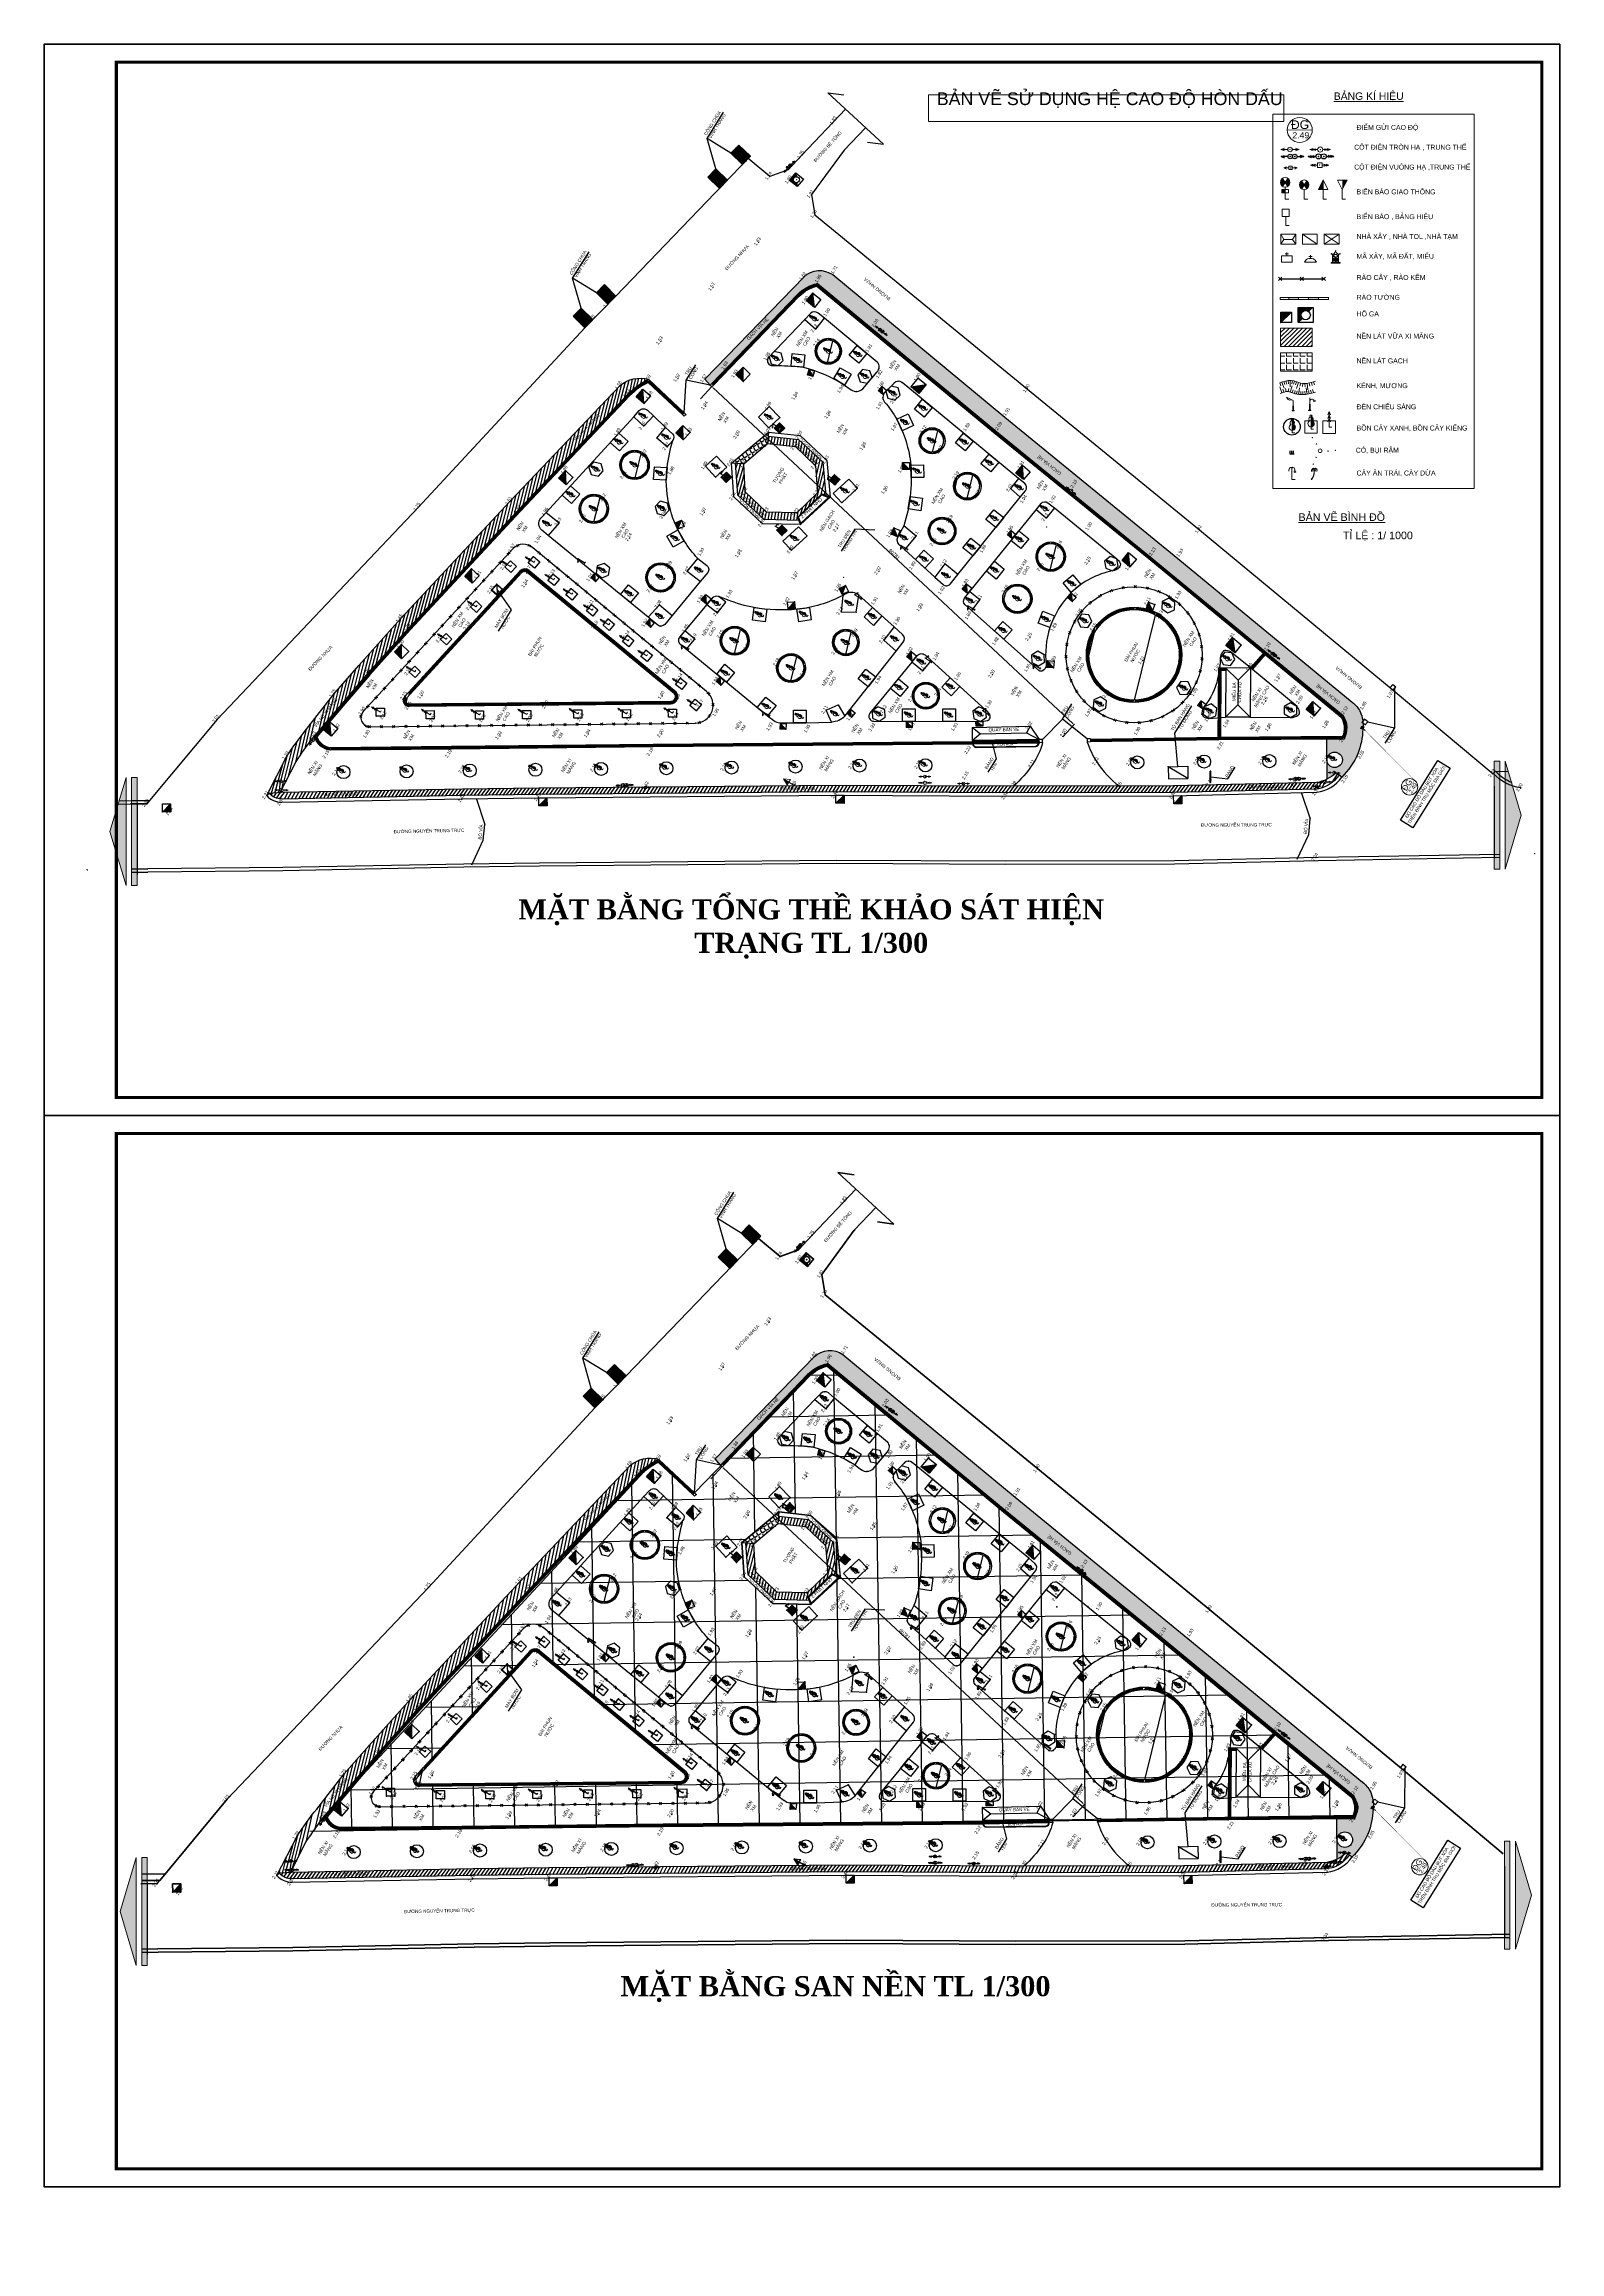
# Model space of a CAD drawing. Header units: millimetres. Extents: x -235021 to 808813, y -1893235 to 860440.
# Drawn here: x -49112 to 136796, y -1893235 to -1622349 of the extents above; entities that cross this region are included whole.
import ezdxf
from ezdxf.enums import TextEntityAlignment as Align

# ---------------------------------------------------------------- set-up
doc = ezdxf.new("R2010")
doc.units = ezdxf.units.MM
doc.header["$LTSCALE"] = 100
doc.linetypes.add('ACAD_ISO03W100', pattern=[30, 12, -18])
doc.linetypes.add('HIDDEN', pattern=[0.375, 0.25, -0.125])
doc.layers.get('0').update_dxf_attribs({"lineweight": 9})
for name, color, linetype in [('BO VIA', 3, 'Continuous'), ('BON CAY KIENG', 1, 'Continuous'), ('CAODO', 7, 'Continuous'), ('CHU', 2, 'Continuous'), ('CÐCOC', 1, 'Continuous'), ('DAI PHUN NUOC', 3, 'Continuous'), ('GACH VIA HE', 3, 'Continuous'), ('HIEN', 7, 'Continuous'), ('HO GA', 4, 'Continuous'), ('KHUNGBAO', 7, 'Continuous'), ('KYHIEUCOC', 5, 'Continuous'), ('LE DUONG', 1, 'Continuous'), ('mieu tho', 7, 'Continuous'), ('NEN XI MANG CAO', 5, 'Continuous'), ('Nét thấy', 7, 'Continuous'), ('TENCOC', 1, 'Continuous'), ('THUCVAT', 7, 'Continuous')]:
    doc.layers.add(name, color=color, linetype=linetype)
for name, color, linetype, lineweight in [('CAY CAU', 91, 'Continuous', 15), ('CAYCO', 3, 'Continuous', 5), ('diem', 2, 'Continuous', 0), ('THEP CHIU LUC', 1, 'Continuous', 50)]:
    doc.layers.add(name, color=color, linetype=linetype, lineweight=lineweight)
doc.styles.add('CDMAYCOC', font='', dxfattribs={"height": 0.098425})
doc.styles.add('GHICHU', font='', dxfattribs={"height": 2})
doc.styles.add('GHICHU2', font='', dxfattribs={"height": 2})
doc.styles.add('MB', font='')
doc.styles.add('TENMAYCOC', font='', dxfattribs={"height": 3.5})
doc.styles.get('CDMAYCOC').set_extended_font_data('VNI-Helve')
doc.styles.get('GHICHU').set_extended_font_data('VNI-Helve-Condense')
doc.styles.get('GHICHU2').set_extended_font_data('VNI-Helve-Condense')
doc.styles.get('MB').set_extended_font_data('VNI-Helve-Condense')
doc.styles.get('TENMAYCOC').set_extended_font_data('VNI-Helve')
doc.dimstyles.new('1-100', dxfattribs={"dimscale": 70, "dimtxt": 6, "dimasz": 3, "dimexe": 1, "dimexo": 1.5, "dimgap": 0.8, "dimtad": 1, "dimdec": 0, "dimdsep": 46, "dimtxsty": 'Standard', "dimcen": 1.5, "dimdle": 1, "dimclrd": 251, "dimclre": 251, "dimclrt": 2, "dimadec": 0, "dimazin": 0, "dimtfac": 1, "dimtdec": 0, "dimtmove": 2, "dimatfit": 3, "dimfxl": 1, "dimlwd": 13, "dimlwe": 13, "dimarcsym": 0})
doc.dimstyles.get("Standard").update_dxf_attribs({"dimtxt": 0.18, "dimasz": 0.18, "dimexe": 0.18, "dimexo": 0.0625, "dimgap": 0.09, "dimtad": 0, "dimtih": 1, "dimtoh": 1, "dimdec": 4, "dimzin": 0, "dimdsep": 46, "dimtxsty": 'Standard', "dimcen": 0.09, "dimadec": 0, "dimazin": 0, "dimtfac": 1, "dimtdec": 4, "dimtofl": 0, "dimtmove": 0, "dimatfit": 3, "dimfxl": 1, "dimtolj": 1, "dimtzin": 0, "dimarcsym": 0})
pattern_1 = [(76.119582644, (673102275.74, -1089275886.13), (-364.0494489, 89.96109578), [])]
pattern_2 = [(103.119582644, (673102275.74, -1089275886.13), (-121.737305643, -28.37302266), [])]
pattern_3 = [(103.796737922, (685925640.55, -1081228099.6), (-121.393482375, -29.809770828), [])]
pattern_4 = [(76.119582644, (673102275.74, -1089275886.13), (-121.349816301, 29.987031925), [])]
pattern_5 = [(103.796737922, (685926898.52, -1081360606.57), (-121.393482375, -29.809770828), [])]
pattern_6 = [(76.119582644, (673103533.7, -1089408393.1), (-364.0494489, 89.96109578), [])]
pattern_7 = [(103.119582644, (673103533.71, -1089408393.1), (-121.737305643, -28.37302266), [])]
pattern_8 = [(76.119582644, (673103533.71, -1089408393.1), (-121.349816301, 29.987031925), [])]

# ---------------------------------------------------------------- blocks, each defined once
blk = doc.blocks.new('A$C13B47FA8')
for p, q in [((0, 4), (1.2, 1.88)), ((1.2, 1.88), (0, 0)), ((1.2, 1.88), (4.75, 1.88)), ((6, 4), (4.75, 1.88)), ((4.75, 1.88), (6, 0)), ((8.69, 4), (14.69, 0)), ((17.51, 4), (23.51, 0)), ((17.51, 0), (23.51, 4))]:
    blk.add_line(p, q)
for points in [[(0, 0), (6, 0), (6, 4), (0, 4)], [(8.69, 0), (14.69, 0), (14.69, 4), (8.69, 4)], [(17.51, 0), (23.51, 0), (23.51, 4), (17.51, 4)]]:
    blk.add_lwpolyline(points, close=True)
blk = doc.blocks.new('MNHODUOINGAN')
blk.add_line((0, 0), (0, -1.5))
blk = doc.blocks.new('MNHODUOIDAI')
blk.add_line((0, 0), (0, -3))
blk = doc.blocks.new('MNHOTRENDAI')
blk.add_line((0, 0), (0, 3))
blk = doc.blocks.new('MNHOTRENNGAN')
blk.add_line((0, 0), (0, 1.5))
blk = doc.blocks.new('COTHAP')
for points in [[(-6.07, 1.19, 1), (-5.91, 1.19, 1)], [(-3.1, 0.75, 1), (-2.94, 0.75, 1)], [(2.16, 2.23, 1), (2.32, 2.23, 1)], [(3.9, 4.68, 1), (4.06, 4.68, 1)], [(0.81, -2.98, 1), (0.97, -2.98, 1)], [(2.05, -5.71, 1), (2.21, -5.71, 1)]]:
    blk.add_hatch(color=256).paths.add_polyline_path(points)
for centre, radius in [((-5.99, 1.19), 0.08), ((-3.02, 0.75), 0.08), ((-0.02, -0.02), 0.75), ((2.24, 2.23), 0.08), ((3.98, 4.68), 0.08), ((0.89, -2.98), 0.08), ((2.13, -5.71), 0.08)]:
    blk.add_circle(centre, radius)
blk = doc.blocks.new('DTHTHE')
for p, q in [((-1.6, -0.01), (-0.97, 0.21)), ((1.6, -0.01), (0.97, 0.21)), ((-0.4, -0.01), (-1.6, -0.01)), ((-1.6, -0.01), (-0.97, -0.22)), ((0.4, -0.01), (1.6, -0.01)), ((1.6, -0.01), (0.97, -0.22))]:
    blk.add_line(p, q)
blk.add_circle((0, 0), 0.4)
blk.add_point((0, 0))
blk = doc.blocks.new('DTTTHE')
for p, q in [((-1.8, -0.01), (-1.22, 0.17)), ((-1.31, -0.01), (-0.77, 0.15)), ((1.31, -0.01), (0.77, 0.15)), ((1.8, -0.01), (1.22, 0.17)), ((-1.8, -0.01), (-1.22, -0.2)), ((-0.45, -0.01), (-1.8, -0.01)), ((-1.31, -0.01), (-0.77, -0.18)), ((0.45, -0.01), (1.8, -0.01)), ((1.31, -0.01), (0.77, -0.18)), ((1.8, -0.01), (1.22, -0.2))]:
    blk.add_line(p, q)
blk.add_circle((0, 0), 0.45)
blk.add_point((0, 0))
blk = doc.blocks.new('DVHTHE')
for p, q in [((-1.4, 0), (-0.87, 0.24)), ((-0.35, 0), (-1.4, 0)), ((-1.4, 0), (-0.87, -0.23)), ((0.35, 0), (1.4, 0)), ((1.4, 0), (0.87, 0.24)), ((1.4, 0), (0.87, -0.23))]:
    blk.add_line(p, q)
blk.add_lwpolyline([(-0.35, -0.35), (0.35, -0.35), (0.35, 0.35), (-0.35, 0.35)], close=True)
blk.add_point((0, 0))
blk = doc.blocks.new('DVTTHE')
for p, q in [((-1.59, -0.02), (-1.14, 0.17)), ((-1.18, -0.02), (-0.71, 0.18)), ((1.2, -0.02), (0.73, 0.18)), ((1.61, -0.02), (1.16, 0.17)), ((-1.59, -0.02), (-1.14, -0.21)), ((-0.39, -0.02), (-1.59, -0.02)), ((-1.18, -0.02), (-0.71, -0.22)), ((0.41, -0.02), (1.61, -0.02)), ((1.2, -0.02), (0.73, -0.22)), ((1.61, -0.02), (1.16, -0.21))]:
    blk.add_line(p, q)
blk.add_lwpolyline([(-0.39, -0.4), (0.41, -0.4), (0.41, 0.4), (-0.39, 0.4)], close=True)
blk.add_point((0, 0))
blk = doc.blocks.new('BBTGIACNGUOC')
blk.add_hatch(color=256).paths.add_polyline_path([(0, 1.58), (0.8, 3.16), (0, 3.16)])
for p, q in [((0, 1.58), (-0.8, 3.16)), ((0, 3.16), (-0.8, 3.16)), ((0, 1.58), (0.8, 3.16)), ((0, 3.16), (0.8, 3.16)), ((0, 1.58), (0, 0)), ((0, -0.04), (0, 1.58)), ((0, -0.04), (0.53, -0.04))]:
    blk.add_line(p, q)
blk = doc.blocks.new('BBTGIAC')
blk.add_hatch(color=256).paths.add_polyline_path([(0, 3.2), (-0.8, 1.62), (0, 1.62)])
for p, q in [((0, 3.2), (-0.8, 1.62)), ((0, 1.62), (-0.8, 1.62)), ((0, 1.62), (0, 3.2)), ((0, 3.2), (0.8, 1.62)), ((0, 1.62), (0.8, 1.62)), ((0, 0), (0, 1.62)), ((0, 0), (0.53, 0))]:
    blk.add_line(p, q)
blk = doc.blocks.new('BBTRON')
h = blk.add_hatch(color=256)
h.paths.add_polyline_path([(-0.44, 3.07, 0.254122), (-0.8, 2.4, 0.259186), (-0.42, 1.72), (0.01, 2.39)])
h.paths.add_polyline_path([(0.44, 3.06), (0.01, 2.39), (0.44, 1.73, 0.251643), (0.8, 2.4, 0.249824)])
for p, q in [((-0.44, 3.07), (0.44, 1.73)), ((0.44, 3.06), (-0.42, 1.72)), ((0, 1.6), (0, 0)), ((0, 0), (0.6, 0))]:
    blk.add_line(p, q)
blk.add_circle((0, 2.4), 0.8)
blk = doc.blocks.new('BBVUONGTRON')
h = blk.add_hatch(color=256)
h.paths.add_polyline_path([(-0.44, 3.47, 0.254122), (-0.8, 2.8, 0.259186), (-0.42, 2.12), (0.01, 2.79)])
h.paths.add_polyline_path([(0.44, 3.46), (0.01, 2.79), (0.44, 2.13, 0.251643), (0.8, 2.8, 0.249824)])
blk.add_hatch(color=256).paths.add_polyline_path([(0, 1.6), (-0.56, 1.6), (-0.56, 1.04), (0, 1.04)])
for p, q in [((-0.56, 1.6), (-0.56, 1.04)), ((-0.56, 1.6), (0.56, 1.6)), ((-0.56, 1.04), (0.56, 1.04)), ((-0.44, 3.47), (0.44, 2.13)), ((0.44, 3.46), (-0.42, 2.12)), ((0, 2), (0, 0)), ((0, 0), (0.6, 0)), ((0.56, 1.6), (0.56, 1.04))]:
    blk.add_line(p, q)
blk.add_circle((0, 2.8), 0.8)
blk = doc.blocks.new('BBVUONG')
for p, q in [((0, 1.8), (0, 0)), ((0, 0), (0.67, 0))]:
    blk.add_line(p, q)
blk.add_lwpolyline([(-0.7, 1.8), (0.7, 1.8), (0.7, 3.28), (-0.7, 3.28)], close=True)
blk = doc.blocks.new('MAXAY')
for p, q in [((0.72, 0.86), (-0.72, 0.86)), ((-0.72, 0.86), (-0.72, 0)), ((-0.72, 0), (0.72, 0)), ((-0.21, 1.11), (0.23, 1.11)), ((0, 1.29), (0, 0.86)), ((0.72, 0), (0.72, 0.86))]:
    blk.add_line(p, q)
blk = doc.blocks.new('MADAT')
for p, q in [((-1, 0), (1, 0)), ((-0.29, 0.93), (0.31, 0.93)), ((0, 1.18), (0, 0.59))]:
    blk.add_line(p, q)
for points in [[(0, 0.59), (0, 0.59), (-0.15, 0.6), (-0.46, 0.6), (-0.81, 0.34), (-0.93, 0.12), (-1, 0)], [(0, 0.59), (0, 0.59), (0.15, 0.6), (0.46, 0.6), (0.81, 0.34), (0.93, 0.12), (1, 0)]]:
    blk.add_open_spline(points, degree=3, knots=[2.932558, 2.932558, 2.932558, 2.932558, 3.089474, 4.357876, 5.17717, 6.219708, 6.219708, 6.219708, 6.219708])
blk = doc.blocks.new('MIEU')
at = {"layer": 'mieu tho', "color": 5, "lineweight": 0}
for p, q in [((-0.59, 0.06), (0.59, 0.06)), ((-0.59, 0), (-0.59, 0.06)), ((0.59, 0), (-0.59, 0)), ((-0.49, 0.12), (0.49, 0.12)), ((-0.49, 0.07), (-0.49, 0.12)), ((0.49, 0.07), (-0.49, 0.07)), ((-0.4, 1.2), (-0.4, 0.12)), ((0.4, 1.2), (0.4, 0.12)), ((0.49, 0.12), (0.49, 0.07)), ((0.59, 0.06), (0.59, 0))]:
    blk.add_line(p, q, dxfattribs=at)
at = {"layer": 'mieu tho', "color": 2, "lineweight": 0}
for p, q in [((-0.36, 0.9), (-0.36, 0.93)), ((-0.36, 0.93), (-0.21, 0.93)), ((-0.14, 0.9), (-0.36, 0.9)), ((-0.15, 0.93), (-0.14, 0.93)), ((-0.14, 0.93), (-0.14, 0.9)), ((-0.12, 0.59), (0.06, 0.77)), ((-0.12, 0.51), (0.07, 0.7)), ((-0.12, 0.43), (0.09, 0.64)), ((-0.11, 0.36), (0.09, 0.56)), ((-0.1, 0.69), (0.03, 0.82)), ((-0.09, 0.3), (0.09, 0.48)), ((-0.07, 0.24), (0.09, 0.4)), ((-0.03, 0.2), (0.07, 0.3)), ((0.14, 0.93), (0.14, 0.93)), ((0.14, 0.93), (0.14, 0.9)), ((0.14, 0.9), (0.36, 0.9)), ((0.36, 0.93), (0.2, 0.93)), ((0.36, 0.9), (0.36, 0.93))]:
    blk.add_line(p, q, dxfattribs=at)
at = {"layer": 'mieu tho', "color": 5, "lineweight": 0}
blk.add_circle((0, 1.63), 0.0383, dxfattribs=at)
for centre, radius, start, end in [((-0.56, 1.24), 0.0473, 38.7217, 256.2903), ((-0.51, 1.71), 0.516, 262.7658, 346.3135), ((0.5, 1.71), 0.516, 193.6865, 277.2342), ((0.55, 1.24), 0.0473, 283.7097, 141.2783)]:
    blk.add_arc(centre, radius, start, end, dxfattribs=at)
at = {"layer": 'mieu tho', "color": 6, "lineweight": 0}
for centre, major_axis, ratio in [((-0.26, 0.54), (0, -0.173), 0.352941), ((-0.01, 0.52), (0, -0.321), 0.333334)]:
    blk.add_ellipse(centre, major_axis=major_axis, ratio=ratio, dxfattribs=at)
at = {"layer": 'mieu tho', "color": 2, "lineweight": 0}
blk.add_ellipse((0, 1.03), major_axis=(-0.272, 0), ratio=0.531912, start_param=2.431373, end_param=6.993405, dxfattribs=at)
at = {"layer": 'mieu tho', "color": 6, "lineweight": 0, "extrusion": (0, 0, -1)}
blk.add_ellipse((0.26, 0.54), major_axis=(0, -0.173), ratio=0.352941, dxfattribs=at)
at = {"layer": 'mieu tho', "color": 2, "lineweight": 0}
for points, knots in [([(-0.34, 0.42), (-0.34, 0.41), (-0.33, 0.39), (-0.32, 0.36), (-0.3, 0.33), (-0.26, 0.33), (-0.23, 0.33), (-0.21, 0.36), (-0.19, 0.39), (-0.19, 0.4), (-0.18, 0.42)], [5.406802, 5.406802, 5.406802, 5.406802, 5.654005, 5.654005, 6.283185, 6.283185, 6.283185, 6.893584, 6.893584, 7.159518, 7.159518, 7.159518, 7.159518]), ([(-0.34, 0.24), (-0.34, 0.26), (-0.33, 0.27), (-0.32, 0.31), (-0.3, 0.33), (-0.26, 0.33), (-0.23, 0.33), (-0.21, 0.31), (-0.19, 0.27), (-0.19, 0.26), (-0.18, 0.24)], [5.406802, 5.406802, 5.406802, 5.406802, 5.654005, 5.654005, 6.283185, 6.283185, 6.283185, 6.893584, 6.893584, 7.159518, 7.159518, 7.159518, 7.159518]), ([(0.14, 0.93), (0.25, 0.97), (0.28, 1.05), (0.08, 1.16), (-0.17, 1.14), (-0.24, 1.05), (-0.25, 1.04), (-0.25, 1.03), (-0.25, 1), (-0.22, 0.96), (-0.15, 0.93), (-0.14, 0.93), (-0.14, 0.93)], [2.171641, 2.171641, 2.171641, 2.171641, 3.865356, 3.865356, 5.853786, 5.853786, 6.283185, 6.283185, 6.283185, 7.221648, 7.221648, 7.28819, 7.28819, 7.28819, 7.28819]), ([(0.34, 0.42), (0.34, 0.41), (0.33, 0.39), (0.32, 0.36), (0.3, 0.33), (0.26, 0.33), (0.23, 0.33), (0.21, 0.36), (0.19, 0.39), (0.19, 0.4), (0.18, 0.42)], [5.406802, 5.406802, 5.406802, 5.406802, 5.654005, 5.654005, 6.283185, 6.283185, 6.283185, 6.893584, 6.893584, 7.159518, 7.159518, 7.159518, 7.159518]), ([(0.34, 0.24), (0.34, 0.26), (0.33, 0.27), (0.32, 0.31), (0.3, 0.33), (0.26, 0.33), (0.23, 0.33), (0.21, 0.31), (0.19, 0.27), (0.19, 0.26), (0.18, 0.24)], [5.406802, 5.406802, 5.406802, 5.406802, 5.654005, 5.654005, 6.283185, 6.283185, 6.283185, 6.893584, 6.893584, 7.159518, 7.159518, 7.159518, 7.159518])]:
    blk.add_open_spline(points, degree=3, knots=knots, dxfattribs=at)
blk = doc.blocks.new('DENCS')
blk.add_hatch(color=256).paths.add_polyline_path([(0.01, 1.69), (0.05, 0.02), (-0.05, 0.02)])
for p, q in [((0.01, 1.69), (-1.1, 2.28)), ((-1.1, 2.28), (-1, 2.08)), ((-1, 2.08), (-0.85, 1.91)), ((-0.85, 1.91), (-0.6, 1.79)), ((-0.6, 1.79), (-0.22, 1.81)), ((-0.15, 0), (-0.15, 0.02)), ((-0.15, 0.02), (0.15, 0.02)), ((0.15, 0), (-0.15, 0)), ((-0.05, 0.02), (0.01, 1.69)), ((0.01, 1.69), (0.05, 0.02)), ((0.15, 0.02), (0.15, 0))]:
    blk.add_line(p, q)
at = {"layer": 'diem'}
blk.add_point((0.15, 0), dxfattribs=at)
blk = doc.blocks.new('DENCS1')
blk.add_hatch(color=256).paths.add_polyline_path([(-0.06, 0.04), (0.06, 0.04), (0, 1.98)])
h = blk.add_hatch(color=256)
h.dxf.hatch_style = 1
h.paths.add_polyline_path([(0.91, 1.43, 0.5), (0.51, 1.43)])
for p, q in [((-0.19, 0), (-0.19, 0.04)), ((-0.19, 0.04), (0.19, 0.04)), ((0.19, 0), (-0.19, 0)), ((-0.06, 0.04), (0, 1.98)), ((0.06, 0.04), (0, 1.98)), ((0.19, 0.04), (0.19, 0)), ((0.51, 1.43), (0.91, 1.43))]:
    blk.add_line(p, q)
for centre, radius, start, end in [((0.37, 1.37), 0.376, 25.2164, 172.8856), ((0.71, 1.28), 0.25, 36.8699, 143.1301)]:
    blk.add_arc(centre, radius, start, end)
blk = doc.blocks.new('CAYDL')
at = {"linetype": 'Continuous'}
blk.add_hatch(color=256, dxfattribs=at).paths.add_polyline_path([(0.27, 1.66, 0.569373), (0.18, 2.42, 0.684834), (0, 2.87), (0, 0.47, 0.796562)])
for p, q in [((0, 2.87), (0, 0)), ((0, 0), (0.5, 0))]:
    blk.add_line(p, q, dxfattribs=at)
for centre, radius, start, end in [((0, 1.1), 0.627, 115.842, 64.158), ((0, 2.01), 0.444, 113.3969, 232.0209), ((0, 2.61), 0.261, 312.3813, 227.6187), ((0, 2.01), 0.444, 307.9791, 66.6031)]:
    blk.add_arc(centre, radius, start, end, dxfattribs=at)
blk = doc.blocks.new('CO')
at = {"layer": 'THUCVAT', "color": 0}
for p, q in [((-0.44, 0), (0.46, 0)), ((-0.34, 0), (-0.34, 0.56)), ((0, 0), (0, 0.56)), ((0.34, 0), (0.34, 0.56))]:
    blk.add_line(p, q, dxfattribs=at)
blk = doc.blocks.new('CAYAT')
for q in [(0, 2.25), (0.68, 0)]:
    blk.add_line((0, 0), q)
blk.add_circle((0.61, 1.59), 0.179)
for points in [[(0, 2.25), (-0.12, 2.43), (-0.31, 2.4), (-0.65, 1.67)], [(0, 2.25), (0.11, 2.44), (0.34, 2.44), (0.61, 1.77)]]:
    blk.add_spline(points, degree=3)
blk = doc.blocks.new('CAYDUA')
h = blk.add_hatch(color=256)
edge = h.paths.add_edge_path()
edge.add_line((0.4, 0.73), (0.58, 1.31))
edge.add_line((0.58, 1.31), (0.61, 1.57))
edge.add_line((0.61, 1.57), (0.62, 2.09))
edge.add_line((0.62, 2.09), (0.6, 2.41))
edge.add_spline(control_points=[(0.6, 2.41), (0.6, 2.03), (0.59, 1.17), (0.16, 0.42), (-0.07, 0.01)], knot_values=[0, 0, 0, 0, 2.526987, 5.632157, 5.632157, 5.632157, 5.632157], degree=3, periodic=0)
edge.add_line((-0.07, 0.01), (0.07, -0.01))
edge.add_line((0.07, -0.01), (0.4, 0.73))
for p, q in [((-0.07, 0.01), (0.07, -0.01)), ((0.4, 0.73), (0.07, -0.01)), ((0.58, 1.31), (0.4, 0.73)), ((0.61, 1.57), (0.58, 1.31)), ((0.6, 2.41), (0.62, 2.09)), ((0.62, 2.09), (0.61, 1.57))]:
    blk.add_line(p, q)
for points in [[(-0.07, 0.01), (0.5, 1.28), (0.6, 2.41)], [(0.17, 2.44), (0.05, 2.28), (0.04, 1.74)], [(0.6, 2.41), (0.43, 2.53), (0.17, 2.44)], [(1.1, 2.44), (1.16, 2.37), (1.2, 1.79)]]:
    blk.add_spline(points, degree=3)
for points, knots in [([(0.6, 2.41), (0.47, 2.4), (0.25, 2.37), (0.25, 2.16), (0.26, 2.07)], [0, 0, 0, 0, 0.737019, 1.252572, 1.252572, 1.252572, 1.252572]), ([(0.26, 2.07), (0.26, 2.07), (0.27, 2.01), (0.27, 1.95), (0.28, 1.9)], [1.2525721, 1.2525721, 1.2525721, 1.2525721, 1.2992585, 1.6221696, 1.6221696, 1.6221696, 1.6221696]), ([(0.6, 2.41), (0.7, 2.48), (0.91, 2.6), (1.01, 2.5), (1.1, 2.44)], [0, 0, 0, 0, 0.694534, 1.361109, 1.361109, 1.361109, 1.361109]), ([(0.6, 2.41), (0.73, 2.41), (1.05, 2.39), (0.98, 2.08), (0.91, 1.88)], [0, 0, 0, 0, 0.725129, 1.836349, 1.836349, 1.836349, 1.836349])]:
    blk.add_open_spline(points, degree=3, knots=knots)
blk = doc.blocks.new('RAOKEM')
for p, q in [((0.35, -0.35), (-0.35, 0.35)), ((-0.35, -0.35), (0.35, 0.35))]:
    blk.add_line(p, q)
blk = doc.blocks.new('DDTT1')
for p, q in [((-1.8, -0.01), (-1.22, 0.17)), ((-1.31, -0.01), (-0.77, 0.15)), ((2.2, -0.01), (1.67, 0.15)), ((2.7, -0.01), (2.12, 0.17)), ((-1.8, -0.01), (-1.22, -0.2)), ((-0.45, -0.01), (-1.8, -0.01)), ((-1.31, -0.01), (-0.77, -0.18)), ((1.35, -0.01), (2.7, -0.01)), ((2.2, -0.01), (1.67, -0.18)), ((2.7, -0.01), (2.12, -0.2))]:
    blk.add_line(p, q)
for centre in [(0, 0), (0.9, 0)]:
    blk.add_circle(centre, 0.45)
for p in [(0, 0), (0.9, 0)]:
    blk.add_point(p)
blk = doc.blocks.new('DDHT11')
for p, q in [((-0.64, 0), (-0.39, 0.08)), ((0.96, 0), (0.71, 0.08)), ((-0.16, 0), (-0.64, 0)), ((-0.64, 0), (-0.39, -0.09)), ((0.48, 0), (0.96, 0)), ((0.96, 0), (0.71, -0.09))]:
    blk.add_line(p, q)
for centre in [(0, 0), (0.32, 0)]:
    blk.add_circle(centre, 0.16)
for p in [(0, 0), (0.32, 0)]:
    blk.add_point(p)
blk = doc.blocks.new('CAYTRAM')
for p, q in [((0, 2.5), (-0.28, 1.73)), ((0, 3.15), (-0.27, 2.46)), ((0, 1.78), (-0.24, 1.1)), ((0, 0), (0, 3.15)), ((0, 3.15), (0.25, 2.51)), ((0, 2.5), (0.28, 1.73)), ((0, 1.78), (0.24, 1.1)), ((0, 0), (0.55, 0))]:
    blk.add_line(p, q)
blk = doc.blocks.new('*D109')
at = {"layer": 'CAODO', "color": 251, "lineweight": 13, "transparency": 16777216}
for p, q in [((31387, -1665874), (32822, -1664335)), ((32928, -1664530), (77062, -1705708)), ((75828, -1707339), (77264, -1705800))]:
    blk.add_line(p, q, dxfattribs=at)
at = {"layer": 'CAODO', "color": 251, "transparency": 16777216}
for points in [[(32952, -1664504), (32904, -1664555), (32774, -1664387)], [(77086, -1705683), (77038, -1705734), (77216, -1705851)]]:
    blk.add_solid(points, dxfattribs=at)
at = {"layer": 'Defpoints', "color": 0, "transparency": 16777216}
for p in [(31315, -1665951), (77216, -1705851), (75757, -1707416)]:
    blk.add_point(p, dxfattribs=at)
at = {"layer": 'CAODO', "color": 2, "transparency": 16777216, "insert": (55177, -1684925), "char_height": 420, "attachment_point": 5, "rotation": 316.98446}
blk.add_mtext('60781', dxfattribs=at)
blk = doc.blocks.new('RTERTCERTER')
at = {"layer": 'HO GA'}
h = blk.add_hatch(color=256, dxfattribs=at)
h.dxf.hatch_style = 1
h.paths.add_polyline_path([(372701, -1431299), (371462, -1431131), (371294, -1432369)])
h = blk.add_hatch(color=256, dxfattribs=at)
h.dxf.hatch_style = 1
h.paths.add_polyline_path([(385405, -1433732), (384184, -1433463), (383915, -1434683)])
h = blk.add_hatch(color=256, dxfattribs=at)
h.dxf.hatch_style = 1
h.paths.add_polyline_path([(397826, -1436128), (396597, -1435898), (396367, -1437126)])
h = blk.add_hatch(color=256, dxfattribs=at)
h.dxf.hatch_style = 1
h.paths.add_polyline_path([(414151, -1439537), (412923, -1439305), (412691, -1440533)])
h = blk.add_hatch(color=256, dxfattribs=at)
h.dxf.hatch_style = 1
h.paths.add_polyline_path([(427641, -1442323), (426406, -1442133), (426216, -1443369)])
h = blk.add_hatch(color=256, dxfattribs=at)
h.dxf.hatch_style = 1
h.paths.add_polyline_path([(426460, -1448846), (425236, -1448592), (424982, -1449816)])
h = blk.add_hatch(color=256, dxfattribs=at)
h.dxf.hatch_style = 1
h.paths.add_polyline_path([(436430, -1451330), (435209, -1451062), (434942, -1452284)])
h = blk.add_hatch(color=256, dxfattribs=at)
h.dxf.hatch_style = 1
h.paths.add_polyline_path([(415312, -1455056), (416494, -1454839), (415794, -1454356)])
h = blk.add_hatch(color=256, dxfattribs=at)
h.dxf.hatch_style = 1
h.paths.add_polyline_path([(448675, -1453815), (447435, -1453659), (447278, -1454899)])
h = blk.add_hatch(color=256, dxfattribs=at)
h.dxf.hatch_style = 1
h.paths.add_polyline_path([(403427, -1457855), (403330, -1458548), (404120, -1457951)])
h = blk.add_hatch(color=256, dxfattribs=at)
h.dxf.hatch_style = 1
h.paths.add_polyline_path([(409363, -1462905), (410326, -1462186), (409485, -1462064)])
h = blk.add_hatch(color=256, dxfattribs=at)
h.dxf.hatch_style = 1
h.paths.add_polyline_path([(401933, -1468943), (401834, -1469635), (402626, -1469041)])
h = blk.add_hatch(color=256, dxfattribs=at)
h.dxf.hatch_style = 1
h.paths.add_polyline_path([(445251, -1470109), (445078, -1471346), (446464, -1471540)])
h = blk.add_hatch(color=256, dxfattribs=at)
h.dxf.hatch_style = 1
h.paths.add_polyline_path([(419150, -1476409), (420323, -1476150), (419607, -1475693)])
h = blk.add_hatch(color=256, dxfattribs=at)
h.dxf.hatch_style = 1
h.paths.add_polyline_path([(436552, -1475303), (436832, -1474134), (436108, -1474579)])
h = blk.add_hatch(color=256, dxfattribs=at)
h.dxf.hatch_style = 1
h.paths.add_polyline_path([(401108, -1478645), (401438, -1479262), (401725, -1478314)])
h = blk.add_hatch(color=256, dxfattribs=at)
h.dxf.hatch_style = 1
h.paths.add_polyline_path([(428741, -1478427), (429456, -1477461), (428615, -1477587)])
h = blk.add_hatch(color=256, dxfattribs=at)
h.dxf.hatch_style = 1
h.paths.add_polyline_path([(407067, -1484624), (406986, -1485319), (407762, -1484705)])
h = blk.add_hatch(color=256, dxfattribs=at)
h.dxf.hatch_style = 1
h.paths.add_polyline_path([(444302, -1486800), (443066, -1486616), (442881, -1487852)])
h = blk.add_hatch(color=256, dxfattribs=at)
h.dxf.hatch_style = 1
h.paths.add_polyline_path([(416763, -1488018), (417705, -1487272), (416861, -1487174)])
h = blk.add_hatch(color=256, dxfattribs=at)
h.dxf.hatch_style = 1
h.paths.add_polyline_path([(427371, -1489381), (428320, -1488643), (427476, -1488537)])
h = blk.add_hatch(color=256, dxfattribs=at)
h.dxf.hatch_style = 1
h.paths.add_polyline_path([(436080, -1489758), (435994, -1490452), (436775, -1489845)])
h = blk.add_hatch(color=256, dxfattribs=at)
h.dxf.hatch_style = 1
h.paths.add_polyline_path([(409474, -1491701), (409831, -1492303), (410076, -1491344)])
h = blk.add_hatch(color=256, dxfattribs=at)
h.dxf.hatch_style = 1
h.paths.add_polyline_path([(414567, -1498571), (414107, -1498872), (414572, -1499583)])
h = blk.add_hatch(color=256, dxfattribs=at)
h.dxf.hatch_style = 1
h.paths.add_polyline_path([(433441, -1500124), (433319, -1500814), (434131, -1500247)])
h = blk.add_hatch(color=256, dxfattribs=at)
h.dxf.hatch_style = 1
h.paths.add_polyline_path([(425203, -1503177), (425560, -1502029), (424808, -1502424)])
h = blk.add_hatch(color=256, dxfattribs=at)
h.dxf.hatch_style = 1
h.paths.add_polyline_path([(442085, -1503499), (440846, -1503330), (440677, -1504569)])
h = blk.add_hatch(color=256, dxfattribs=at)
h.dxf.hatch_style = 1
h.paths.add_polyline_path([(437440, -1508964), (437597, -1509749), (438225, -1508808)])
h = blk.add_hatch(color=256, dxfattribs=at)
h.dxf.hatch_style = 1
h.paths.add_polyline_path([(430629, -1520636), (430577, -1521334), (431327, -1520688)])
h = blk.add_hatch(color=256, dxfattribs=at)
h.dxf.hatch_style = 1
h.paths.add_polyline_path([(439946, -1519835), (438707, -1519670), (438522, -1521057)])
h = blk.add_hatch(color=256, dxfattribs=at)
h.dxf.hatch_style = 1
h.paths.add_polyline_path([(438488, -1532346), (437250, -1532171), (437075, -1533408)])
at = {"layer": 'diem'}
for p in [(426216, -1443369), (434942, -1452284), (416494, -1454839), (403330, -1458548), (401834, -1469635), (420317, -1476146), (401427, -1479241), (409474, -1491701), (425203, -1503177), (438384, -1509605), (431327, -1520688)]:
    blk.add_point(p, dxfattribs=at)
at = {"layer": 'HO GA'}
for p, q in [((371294, -1432369), (372701, -1431299)), ((383915, -1434683), (385405, -1433732)), ((396367, -1437126), (397826, -1436128)), ((412691, -1440533), (414151, -1439537)), ((426216, -1443369), (427641, -1442323)), ((424982, -1449816), (426460, -1448846)), ((434942, -1452284), (436430, -1451330)), ((447278, -1454899), (448675, -1453815)), ((415312, -1455056), (416494, -1454839)), ((403330, -1458548), (404120, -1457951)), ((409363, -1462905), (410326, -1462186)), ((401834, -1469635), (402626, -1469041)), ((445251, -1470109), (446464, -1471540)), ((419150, -1476409), (420323, -1476150)), ((436552, -1475303), (436832, -1474134)), ((401438, -1479262), (401725, -1478314)), ((428741, -1478427), (429456, -1477461)), ((406986, -1485319), (407762, -1484705)), ((442881, -1487852), (444302, -1486800)), ((416763, -1488018), (417705, -1487272)), ((427371, -1489381), (428320, -1488643)), ((435994, -1490452), (436775, -1489845)), ((409831, -1492303), (410076, -1491344)), ((414572, -1499583), (414567, -1498571)), ((433319, -1500814), (434131, -1500247)), ((425203, -1503177), (425560, -1502029)), ((440677, -1504569), (442085, -1503499)), ((437597, -1509749), (438225, -1508808)), ((430577, -1521334), (431327, -1520688)), ((439946, -1519835), (438522, -1521057)), ((437075, -1533408), (438488, -1532346))]:
    blk.add_line(p, q, dxfattribs=at)
for points in [[(371462, -1431131), (372701, -1431299), (372533, -1432538), (371294, -1432369)], [(384184, -1433463), (385405, -1433732), (385136, -1434953), (383915, -1434683)], [(396597, -1435898), (397826, -1436128), (397596, -1437357), (396367, -1437126)], [(412923, -1439305), (414151, -1439537), (413919, -1440766), (412691, -1440533)], [(426406, -1442133), (427641, -1442323), (427451, -1443558), (426216, -1443369)], [(425236, -1448592), (426460, -1448846), (426206, -1450070), (424982, -1449816)], [(435209, -1451062), (436430, -1451330), (436163, -1452551), (434942, -1452284)], [(415794, -1454356), (416494, -1454839), (416012, -1455538), (415312, -1455056)], [(447435, -1453659), (448675, -1453815), (448518, -1455056), (447278, -1454899)], [(403427, -1457855), (404120, -1457951), (404023, -1458645), (403330, -1458548)], [(409485, -1462064), (410326, -1462186), (410204, -1463027), (409363, -1462905)], [(401933, -1468943), (402626, -1469041), (402527, -1469734), (401834, -1469635)], [(445078, -1471346), (445251, -1470109), (446637, -1470303), (446464, -1471540)], [(419607, -1475693), (420323, -1476150), (419866, -1476866), (419150, -1476409)], [(436108, -1474579), (436832, -1474134), (437277, -1474858), (436552, -1475303)], [(401108, -1478645), (401725, -1478314), (402055, -1478931), (401438, -1479262)], [(428615, -1477587), (429456, -1477461), (429581, -1478302), (428741, -1478427)], [(407067, -1484624), (407762, -1484705), (407681, -1485401), (406986, -1485319)], [(443066, -1486616), (444302, -1486800), (444118, -1488036), (442881, -1487852)], [(416861, -1487174), (417705, -1487272), (417607, -1488116), (416763, -1488018)], [(427476, -1488537), (428320, -1488643), (428215, -1489486), (427371, -1489381)], [(436080, -1489758), (436775, -1489845), (436688, -1490539), (435994, -1490452)], [(409474, -1491701), (410076, -1491344), (410433, -1491946), (409831, -1492303)], [(414567, -1498571), (415033, -1499282), (414572, -1499583), (414107, -1498872)], [(433441, -1500124), (434131, -1500247), (434008, -1500936), (433319, -1500814)], [(424808, -1502424), (425560, -1502029), (425955, -1502781), (425203, -1503177)], [(440846, -1503330), (442085, -1503499), (441916, -1504738), (440677, -1504569)], [(437440, -1508964), (438225, -1508808), (438381, -1509592), (437597, -1509749)], [(430629, -1520636), (431327, -1520688), (431275, -1521386), (430577, -1521334)], [(438707, -1519670), (439946, -1519835), (439761, -1521222), (438522, -1521057)], [(437250, -1532171), (438488, -1532346), (438313, -1533584), (437075, -1533408)]]:
    blk.add_lwpolyline(points, close=True, dxfattribs=at)
at = {"layer": 'CAODO'}
blk.add_text('1.92', height=400, dxfattribs=at).set_placement((436108, -1474579), align=Align.CENTER)
blk = doc.blocks.new('*D221')
at = {"layer": 'BO VIA', "color": 251, "lineweight": 13, "transparency": 16777216}
for p, q in [((32645, -1798381), (34080, -1796842)), ((34186, -1797037), (78320, -1838215)), ((77086, -1839846), (78522, -1838307))]:
    blk.add_line(p, q, dxfattribs=at)
at = {"layer": 'BO VIA', "color": 251, "transparency": 16777216}
for points in [[(34210, -1797011), (34162, -1797062), (34032, -1796894)], [(78344, -1838190), (78296, -1838241), (78474, -1838358)]]:
    blk.add_solid(points, dxfattribs=at)
at = {"layer": 'Defpoints', "color": 0, "transparency": 16777216}
for p in [(32573, -1798458), (78474, -1838358), (77015, -1839923)]:
    blk.add_point(p, dxfattribs=at)
at = {"layer": 'BO VIA', "color": 2, "transparency": 16777216, "insert": (56435, -1817431), "char_height": 420, "attachment_point": 5, "rotation": 316.98446}
blk.add_mtext('60781', dxfattribs=at)

msp = doc.modelspace()

# ---------------------------------------------------------------- hatches: boundary and pattern name
h = msp.add_hatch(color=256)
h.paths.add_polyline_path([(104756.9, -1653695), (104756.9, -1653451.7), (103540.1, -1653451.7), (103540.1, -1653695)])
h.paths.add_polyline_path([(105973.7, -1653451.7), (105973.7, -1653695), (107190.5, -1653695), (107190.5, -1653451.7)])
h = msp.add_hatch()
h.set_pattern_fill('ANSI31', color=256, scale=3042, style=0)
h.set_pattern_definition([(45, (86543.74, -1703300.3), (-268.8774, 268.8774), [])])
h.paths.add_polyline_path([(106413.6, -1657178.5), (102548.1, -1657178.5), (102548.1, -1659433.9), (106413.6, -1659433.9)])
h = msp.add_hatch()
h.set_pattern_fill('ANGLE', color=256, scale=3042, style=0)
h.set_pattern_definition([(0, (86543.7, -1703300.3), (0, 836.55), [608.4, -228.15]), (90, (86543.7, -1703300.3), (-836.55, 5e-14), [608.4, -228.15])])
h.paths.add_polyline_path([(106413.6, -1660220.5), (102548.1, -1660220.5), (102548.1, -1662475.9), (106413.6, -1662475.9)])
at = {"layer": 'BO VIA'}
h = msp.add_hatch(dxfattribs=at)
h.set_pattern_fill('ANGLE', color=253, scale=3000, angle=58.119583)
h.set_pattern_definition([(58.119582644, (673103533.7, -1089408393.1), (-700.55060505, 435.7222163), [600, -225]), (148.119582644, (673103533.7, -1089408393.1), (-435.7222163, -700.55060505), [600, -225])])
edge = h.paths.add_edge_path()
edge.add_ellipse((78118, -1809641.6), major_axis=(-116.9, -142.5), ratio=1, start_angle=270.841647, end_angle=327.947545, ccw=False)
edge.add_ellipse((78118, -1809641.6), major_axis=(-116.9, -142.5), ratio=1, start_angle=449.336015, end_angle=630.841647, ccw=False)
edge.add_ellipse((78118, -1809641.6), major_axis=(-116.9, -142.5), ratio=1, start_angle=392.427434, end_angle=449.336015, ccw=False)
edge.add_line((78095.8, -1809824.6), (87813.6, -1817744.9))
edge.add_line((87813.6, -1817744.9), (101878.3, -1829343.8))
edge.add_line((101878.3, -1829343.8), (111478, -1837249.5))
edge.add_arc((108963.5, -1838786.2), 2946.9, 333.141105, 391.430427, ccw=False)
edge.add_line((111592.5, -1840117.6), (109458.6, -1840134))
edge.add_line((109458.6, -1840134), (109478, -1842664.8))
edge.add_arc((110428, -1842668.9), 950, 58.119583, 179.752744, ccw=False)
edge.add_arc((110428, -1842668.9), 950, -121.880417, 58.119583, ccw=False)
edge.add_arc((110428, -1842668.9), 950, 181.129998, 238.119583, ccw=False)
edge.add_line((109478.2, -1842687.6), (109496.5, -1845054.6))
edge.add_arc((107682.8, -1841458), 4028, 296.761465, 312.152624)
edge.add_ellipse((110378.7, -1844260), major_axis=(12.1, 183.9), ratio=1, start_angle=90.790885, end_angle=186.029303, ccw=False)
edge.add_ellipse((110378.7, -1844260), major_axis=(12.1, 183.9), ratio=1, start_angle=269.285253, end_angle=450.790885, ccw=False)
edge.add_line((110562.4, -1844274.4), (110976, -1844555.3))
edge.add_line((110976, -1844555.3), (111306.9, -1844780.1))
edge.add_arc((105097.3, -1838381.5), 8916.3, 314.141645, 336.615114)
edge.add_arc((104238.1, -1838513.5), 9663.6, 339.356232, 357.602706)
edge.add_line((113893.3, -1838917.7), (113664.9, -1838816))
edge.add_line((113664.9, -1838816), (113787, -1838541.9))
edge.add_line((113787, -1838541.9), (113919.1, -1838600.8))
edge.add_arc((109874.8, -1838431), 4047.9, 357.595449, 363.570327)
edge.add_line((113914.8, -1838178.9), (113784, -1838073.1))
edge.add_line((113784, -1838073.1), (113892.6, -1837938.8))
edge.add_arc((109874.8, -1838431), 4047.9, 366.983161, 384.603254)
edge.add_arc((110665.9, -1838216.2), 3242, 386.97403, 413.376701)
edge.add_line((112599.9, -1835614.3), (91181.6, -1817968.4))
edge.add_line((91181.6, -1817968.4), (69975.6, -1800638.3))
edge.add_line((69975.6, -1800638.3), (48863.3, -1783140.4))
edge.add_arc((47266.9, -1785408.5), 2773.6, 414.858941, 493.456552)
edge.add_line((45359.2, -1783395.1), (33176.6, -1795952.1))
edge.add_line((33176.6, -1795952.1), (33826.6, -1796713.2))
edge.add_line((33826.6, -1796713.2), (34034.6, -1796497))
edge.add_line((34034.6, -1796497), (44549.4, -1785562.4))
edge.add_arc((48145.2, -1789222), 5130.5, 102.983065, 134.495788, ccw=False)
edge.add_line((46992.6, -1784222.6), (68763.2, -1802218.3))
edge.add_line((68763.2, -1802218.3), (77943.3, -1809700.4))
edge = h.paths.add_edge_path(flags=16)
edge.add_ellipse((54966.6, -1790134), major_axis=(-145.1, 113.6), ratio=1, start_angle=360.784301, end_angle=719.278671, ccw=False)
edge.add_ellipse((54676.2, -1789906.9), major_axis=(-145.6, 113.1), ratio=1, start_angle=180.560937, end_angle=539.055308, ccw=False)
edge.add_line((54529.7, -1789795.4), (54529.5, -1789795.2))
edge.add_ellipse((54676.2, -1789906.9), major_axis=(-145.6, 113.1), ratio=1, start_angle=180.560937, end_angle=539.055308, ccw=False)
edge.add_ellipse((54966.6, -1790134), major_axis=(-145.1, 113.6), ratio=1, start_angle=360.784301, end_angle=719.278671, ccw=False)
edge.add_line((55110.4, -1790249.6), (55110.2, -1790249.4))
edge = h.paths.add_edge_path(flags=16)
edge.add_ellipse((102833.6, -1829641.7), major_axis=(-145.6, 113.1), ratio=1, start_angle=180.560937, end_angle=539.055308, ccw=False)
edge.add_ellipse((103124, -1829868.8), major_axis=(-145.1, 113.6), ratio=1, start_angle=360.784301, end_angle=719.278671, ccw=False)
edge.add_line((103267.7, -1829984.3), (103267.6, -1829984.1))
edge.add_ellipse((103124, -1829868.8), major_axis=(-145.1, 113.6), ratio=1, start_angle=360.784301, end_angle=719.278671, ccw=False)
edge.add_ellipse((102833.6, -1829641.7), major_axis=(-145.6, 113.1), ratio=1, start_angle=180.560937, end_angle=539.055308, ccw=False)
edge.add_line((102687, -1829530.1), (102686.9, -1829529.9))
h.paths.add_polyline_path([(76713.7, -1807928.1), (73809.9, -1805567.7), (74307.9, -1804954.9), (77211.8, -1807315.4)], flags=24)
h.paths.add_polyline_path([(110917.4, -1836021.6), (108013.5, -1833661.2), (108511.6, -1833048.5), (111415.4, -1835408.9)], flags=24)
h.paths.add_polyline_path([(38138.5, -1790946.3), (40746.7, -1788262.8), (41312.9, -1788813.2), (38704.7, -1791496.7)], flags=24)
h = msp.add_hatch(dxfattribs=at)
h.set_pattern_fill('ANSI31', color=253, scale=1000, angle=58.119583)
h.set_pattern_definition(pattern_7)
h.paths.add_polyline_path([(18001.3, -1787254.1), (17018.4, -1788251), (18442.6, -1789655.2), (19425.5, -1788658.2)])
h = msp.add_hatch(dxfattribs=at)
h.set_pattern_fill('ANSI31', color=253, scale=1000, angle=391.119583)
h.set_pattern_definition(pattern_8)
h.paths.add_polyline_path([(49926.8, -1792535.3, 1), (46726.8, -1792535.3, 1)])
h.paths.add_polyline_path([(49726.8, -1792535.3, 1), (46926.8, -1792535.3, 1)], flags=16)
h = msp.add_hatch(dxfattribs=at)
h.set_pattern_fill('ANSI31', color=253, scale=3000, angle=391.119583)
h.set_pattern_definition(pattern_6)
edge = h.paths.add_edge_path()
edge.add_line((-9256.3, -1831095.5), (-12325.4, -1834596.7))
edge.add_line((-12325.4, -1834596.7), (-15676.3, -1838901.3))
edge.add_arc((19590.2, -1866967.2), 45071.3, 141.486447, 146.706781)
edge.add_line((-18083.7, -1842226.5), (-20559.4, -1847064.7))
edge.add_line((-20559.4, -1847064.7), (-20268, -1846790.8))
edge.add_line((-20268, -1846790.8), (-18909.7, -1846694.5))
edge.add_line((-18909.7, -1846694.5), (-18837.9, -1846554.2))
edge.add_ellipse((-18744.4, -1846369.1), major_axis=(-207.4, 0.5), ratio=1, start_angle=361.399201, end_angle=423.344681, ccw=False)
edge.add_ellipse((-18744.4, -1846369.1), major_axis=(-207.4, 0.5), ratio=1, start_angle=242.745161, end_angle=361.399201, ccw=False)
edge.add_line((-18649, -1846185), (-18183.4, -1845275.2))
edge.add_line((-18183.4, -1845275.2), (-18658.7, -1845292))
edge.add_ellipse((-18842.9, -1845296.1), major_axis=(-184.2, -6.8), ratio=1, start_angle=0, end_angle=360)
edge.add_line((-19026.9, -1845305), (-19027.1, -1845305))
edge.add_ellipse((-18842.9, -1845296.1), major_axis=(-184.2, -6.8), ratio=1, start_angle=0, end_angle=360)
edge.add_line((-18658.5, -1845292), (-18183.4, -1845275.2))
edge.add_line((-18183.4, -1845275.2), (-16958.6, -1842881.7))
edge.add_arc((37119, -1879090.7), 65080.6, 143.327038, 146.194761, ccw=False)
edge.add_ellipse((-14900.5, -1840265.9), major_axis=(-109.2, -148.5), ratio=1, start_angle=246.792258, end_angle=292.398857, ccw=False)
edge.add_arc((37119, -1879090.7), 65080.6, 142.847295, 143.201254, ccw=False)
edge.add_line((-14752.1, -1839785.9), (-11156.4, -1835553.5))
edge.add_line((-11156.4, -1835553.5), (-8151.4, -1832032.4))
edge.add_line((-8151.4, -1832032.4), (-3186, -1826499.2))
edge.add_line((-3186, -1826499.2), (10328.1, -1812004.1))
edge.add_line((10328.1, -1812004.1), (23769.7, -1797777.1))
edge.add_arc((29953.1, -1803901.8), 8703.3, 114.821699, 135.273483, ccw=False)
edge.add_arc((25223.1, -1799626.8), 3780.7, 73.457985, 131.045752)
edge.add_line((22740.4, -1796775.5), (9273.2, -1810964.1))
edge.add_line((9273.2, -1810964.1), (-4149.9, -1825388.6))
edge.add_line((-4149.9, -1825388.6), (-9256.3, -1831095.5))
h.paths.add_polyline_path([(16923.8, -1803338.3), (20013.5, -1800053.3), (20529.1, -1800538.2), (17439.4, -1803823.2)], flags=24)
h.paths.add_polyline_path([(-14962.2, -1838495.2), (-12198.8, -1834931.3), (-11639.5, -1835365), (-14402.9, -1838928.9)], flags=24)
h = msp.add_hatch(color=253, dxfattribs=at)
h.dxf.hatch_style = 1
h.paths.add_polyline_path([(45773.3, -1795438), (46446.4, -1795629.9), (45965.2, -1794764.8)])
h = msp.add_hatch(color=253, dxfattribs=at)
h.dxf.hatch_style = 1
h.paths.add_polyline_path([(54467, -1797382.8), (54996.2, -1797840.9), (54925.2, -1796853.6)])
h = msp.add_hatch(dxfattribs=at)
h.set_pattern_fill('ANSI31', color=253, scale=1000, angle=391.119583)
h.set_pattern_definition(pattern_8)
h.paths.add_polyline_path([(42346.8, -1802598.7), (42978.4, -1801957.5), (42337.3, -1801325.9), (41962, -1801706.8), (42340.4, -1801927.4), (42377.7, -1801867.4), (42394.6, -1801877.8), (42289.5, -1802046.7), (42272.7, -1802036.3), (42310, -1801976.2), (41938.8, -1801730.4), (41705.7, -1801967.1)])
h = msp.add_hatch(dxfattribs=at)
h.set_pattern_fill('ANGLE', color=253, scale=2000, angle=391.119583)
h.set_pattern_definition([(31.119582644, (673103533.7, -1089408393.1), (-284.25427527, 470.84977115), [400, -150]), (121.119582644, (673103533.7, -1089408393.1), (-470.84977115, -284.25427527), [400, -150])])
h.paths.add_polyline_path([(36452, -1806251.6), (36955.6, -1806283.1), (37948.4, -1806345), (40876.9, -1803866.9), (40959.4, -1802952.2), (41004.3, -1802454.1)])
h = msp.add_hatch(dxfattribs=at)
h.set_pattern_fill('ANSI31', color=253, scale=3000, angle=391.119583)
h.set_pattern_definition(pattern_6)
h.paths.add_polyline_path([(44652, -1803363.5), (40959.4, -1802952.2), (40876.9, -1803866.9), (44287.2, -1804244), (46744.3, -1806577.7), (47018, -1809926.4), (44458.2, -1812370.1), (40755.1, -1812297.3), (38144.2, -1809767.8), (37948.4, -1806345), (36955.6, -1806283.1), (37242.3, -1810180.8), (40454.8, -1813198.9), (44732.1, -1813306.6), (44569.8, -1812879.9), (47512.9, -1810052.8), (48023.3, -1810237.2), (47647.8, -1806165.2)])
h.paths.add_polyline_path([(40754.2, -1812303.6), (38045.6, -1809725.5), (37477.3, -1810322.5), (40185.9, -1812900.7)], flags=24)
h.paths.add_polyline_path([(47507.4, -1806044.7), (44755.9, -1803512.4), (44197.7, -1804118.9), (46949.2, -1806651.2)], flags=24)
h = msp.add_hatch(dxfattribs=at)
h.set_pattern_fill('ANSI31', color=253, scale=1000, angle=391.119583)
h.set_pattern_definition(pattern_8)
h.paths.add_polyline_path([(62658.5, -1803519, 1), (59458.5, -1803519, 1)])
h.paths.add_polyline_path([(62458.5, -1803519, 1), (59658.5, -1803519, 1)], flags=16)
h = msp.add_hatch(dxfattribs=at)
h.set_pattern_fill('ANSI31', color=253, scale=1000, angle=391.119583)
h.set_pattern_definition(pattern_8)
h.paths.add_polyline_path([(26373.8, -1806486.1, 1), (22773.8, -1806486.1, 1)])
h.paths.add_polyline_path([(26173.8, -1806486.1, 1), (22973.8, -1806486.1, 1)], flags=16)
h = msp.add_hatch(dxfattribs=at)
h.set_pattern_fill('ANSI31', color=253, scale=1000, angle=391.119583)
h.set_pattern_definition(pattern_8)
h.paths.add_polyline_path([(36455.6, -1808003.9), (35824.6, -1807362.1), (35182.8, -1807993), (35813.8, -1808634.8)])
edge = h.paths.add_edge_path(flags=17)
edge.add_line((35766.7, -1808082.9), (35749.8, -1808072.4))
edge.add_line((35749.8, -1808072.4), (35787.2, -1808012.4))
edge.add_line((35787.2, -1808012.4), (34948.4, -1807456.8))
edge.add_line((34948.4, -1807456.8), (35171.2, -1807586.8))
edge.add_ellipse((35319, -1807459.3), major_axis=(-103.2, -165.6), ratio=1, start_angle=205.274158, end_angle=342.715293, ccw=False)
edge.add_ellipse((35451.7, -1807334), major_axis=(-68.4, -110.1), ratio=1, start_angle=216.869898, end_angle=270, ccw=False)
edge.add_line((35440.4, -1807204.9), (35330.9, -1807380.9))
edge.add_ellipse((35451.7, -1807334), major_axis=(-68.4, -110.1), ratio=1, start_angle=270, end_angle=323.130102, ccw=False)
edge.add_ellipse((35319, -1807459.3), major_axis=(-103.2, -165.6), ratio=1, start_angle=205.274158, end_angle=342.715293)
edge.add_line((35171.2, -1807586.8), (35817.5, -1807963.6))
edge.add_line((35817.5, -1807963.6), (35854.9, -1807903.5))
edge.add_line((35854.9, -1807903.5), (35871.7, -1807914))
edge.add_line((35871.7, -1807914), (35766.7, -1808082.9))
h = msp.add_hatch(dxfattribs=at)
h.set_pattern_fill('ANSI31', color=253, scale=1000, angle=391.119583)
h.set_pattern_definition(pattern_8)
h.paths.add_polyline_path([(49053.8, -1808401.5), (49037, -1808391.1), (49074.3, -1808331), (48707.3, -1808087.9), (48470.8, -1808351.1), (49140.3, -1808952.6), (49741.8, -1808283.1), (49072.3, -1807681.6), (48729.3, -1808063.4), (49104.7, -1808282.2), (49142, -1808222.2), (49158.8, -1808232.7)])
h = msp.add_hatch(dxfattribs=at)
h.set_pattern_fill('ANSI31', color=253, scale=1000, angle=391.119583)
h.set_pattern_definition(pattern_8)
h.paths.add_polyline_path([(67077.7, -1809084.5, 1), (63677.7, -1809084.5, 1)])
h.paths.add_polyline_path([(66877.7, -1809084.5, 1), (63877.7, -1809084.5, 1)], flags=16)
h = msp.add_hatch(dxfattribs=at)
h.set_pattern_fill('ANSI31', color=253, scale=1000, angle=391.119583)
h.set_pattern_definition(pattern_8)
h.paths.add_polyline_path([(21373, -1811874.8, 1), (17773, -1811874.8, 1)])
h.paths.add_polyline_path([(21173, -1811874.8, 1), (17973, -1811874.8, 1)], flags=16)
h = msp.add_hatch(dxfattribs=at)
h.set_pattern_fill('ANSI31', color=253, scale=1000, angle=391.119583)
h.set_pattern_definition(pattern_8)
h.paths.add_polyline_path([(42671.2, -1814415.8), (42688, -1814426.3), (42583, -1814595.2), (42566.1, -1814584.7), (42603.5, -1814524.7), (42231.2, -1814278.1), (41999.1, -1814508.5), (42633.3, -1815147.1), (43271.9, -1814513), (42637.7, -1813874.4), (42254.6, -1814254.8), (42633.8, -1814475.9)])
h = msp.add_hatch(dxfattribs=at)
h.set_pattern_fill('ANSI31', color=253, scale=1000, angle=391.119583)
h.set_pattern_definition(pattern_8)
h.paths.add_polyline_path([(63987.6, -1814602, 1), (60587.6, -1814602, 1)])
h.paths.add_polyline_path([(63787.6, -1814602, 1), (60787.6, -1814602, 1)], flags=16)
h = msp.add_hatch(dxfattribs=at)
h.set_pattern_fill('ANSI31', color=253, scale=1000, angle=391.119583)
h.set_pattern_definition(pattern_8)
h.paths.add_polyline_path([(77411, -1817738.1, 1), (73811, -1817738.1, 1)])
h.paths.add_polyline_path([(77211, -1817738.1, 1), (74011, -1817738.1, 1)], flags=16)
h = msp.add_hatch(dxfattribs=at)
h.set_pattern_fill('ANSI31', color=253, scale=1000, angle=391.119583)
h.set_pattern_definition(pattern_8)
h.paths.add_polyline_path([(-3101.5, -1836105.4), (29027.6, -1835782.1, 0.64722071), (29653, -1834350.4), (11590.5, -1819439.5, 0.37605053), (10511, -1819471.1), (-3623.5, -1834889.8, 0.64637606)])
h.paths.add_polyline_path([(-3099.8, -1835805.3), (29024.6, -1835482.1, 0.6349865), (29443.6, -1834566.5), (11399.6, -1819670.8, 0.37020174), (10723.1, -1819683.7), (-3402.4, -1835092.6, 0.64339488)], flags=16)
h = msp.add_hatch(color=253, dxfattribs=at)
h.dxf.hatch_style = 1
h.paths.add_polyline_path([(19221.7, -1820350.2), (19759, -1820798.9), (19670.3, -1819812.9)])
h = msp.add_hatch(dxfattribs=at)
h.set_pattern_fill('ANSI31', color=253, scale=1000, angle=391.119583)
h.set_pattern_definition(pattern_8)
h.paths.add_polyline_path([(29560.2, -1820289.7, 1), (25960.2, -1820289.7, 1)])
h.paths.add_polyline_path([(29360.2, -1820289.7, 1), (26160.2, -1820289.7, 1)], flags=16)
h = msp.add_hatch(dxfattribs=at)
h.set_pattern_fill('ANSI31', color=253, scale=1000, angle=391.119583)
h.set_pattern_definition(pattern_8)
h.paths.add_polyline_path([(73316.5, -1822903.9, 1), (69716.5, -1822903.9, 1)])
h.paths.add_polyline_path([(73116.5, -1822903.9, 1), (69916.5, -1822903.9, 1)], flags=16)
h = msp.add_hatch(color=253, dxfattribs=at)
h.dxf.hatch_style = 1
h.paths.add_polyline_path([(43394.1, -1824178.7), (44242.5, -1824125.6), (44189.4, -1823277.3)])
h = msp.add_hatch(dxfattribs=at)
h.set_pattern_fill('ANSI31', color=253, scale=1000, angle=391.119583)
h.set_pattern_definition(pattern_8)
h.paths.add_polyline_path([(91680.9, -1829786.2, 1), (79980.9, -1829786.2, 1)])
h.paths.add_polyline_path([(80280.9, -1829786.2, -1), (91380.9, -1829786.2, -1)], flags=16)
h = msp.add_hatch(dxfattribs=at)
h.set_pattern_fill('ANSI31', color=253, scale=1000, angle=391.119583)
h.set_pattern_definition(pattern_8)
h.paths.add_polyline_path([(38619.3, -1828062.5, 1), (35069.3, -1828062.5, 1)])
h.paths.add_polyline_path([(38419.3, -1828062.5, 1), (35269.3, -1828062.5, 1)], flags=16)
edge = h.paths.add_edge_path(flags=0)
edge.add_ellipse((36851.1, -1828066.7), major_axis=(-177.2, 177.2), ratio=1, start_angle=38.961567, end_angle=193.119583, ccw=False)
edge.add_ellipse((36540.8, -1827873.7), major_axis=(-125.5, 125.5), ratio=1, start_angle=36.516467, end_angle=155.14048, ccw=False)
edge.add_ellipse((36336.9, -1827746.8), major_axis=(-73.9, 73.9), ratio=1, start_angle=235.500855, end_angle=510.738311, ccw=False)
edge.add_ellipse((36540.8, -1827873.7), major_axis=(-125.5, 125.5), ratio=1, start_angle=231.098685, end_angle=349.722698, ccw=False)
edge.add_ellipse((36851.1, -1828066.7), major_axis=(-177.2, 177.2), ratio=1, start_angle=193.119583, end_angle=347.277598, ccw=False)
h = msp.add_hatch(dxfattribs=at)
h.set_pattern_fill('ANSI31', color=253, scale=1000, angle=391.119583)
h.set_pattern_definition(pattern_8)
h.paths.add_polyline_path([(52105.3, -1828266, 1), (48855.3, -1828266, 1)])
h.paths.add_polyline_path([(51905.3, -1828266, 1), (49055.3, -1828266, 1)], flags=16)
edge = h.paths.add_edge_path(flags=0)
edge.add_ellipse((50182.1, -1828080.5), major_axis=(-125.5, 125.5), ratio=1, start_angle=231.098685, end_angle=349.722698, ccw=False)
edge.add_ellipse((50492.4, -1828273.5), major_axis=(-177.2, 177.2), ratio=1, start_angle=193.119583, end_angle=347.277598, ccw=False)
edge.add_ellipse((50492.4, -1828273.5), major_axis=(-177.2, 177.2), ratio=1, start_angle=38.961567, end_angle=193.119583, ccw=False)
edge.add_ellipse((50182.1, -1828080.5), major_axis=(-125.5, 125.5), ratio=1, start_angle=36.516467, end_angle=155.14048, ccw=False)
edge.add_ellipse((49978.1, -1827953.7), major_axis=(-73.9, 73.9), ratio=1, start_angle=235.500855, end_angle=510.738311, ccw=False)
h = msp.add_hatch(dxfattribs=at)
h.set_pattern_fill('ANSI31', color=253, scale=1000, angle=391.119583)
h.set_pattern_definition(pattern_8)
h.paths.add_polyline_path([(45532.7, -1831404.3, 1), (41982.7, -1831404.3, 1)])
h.paths.add_polyline_path([(45332.7, -1831404.3, 1), (42182.7, -1831404.3, 1)], flags=16)
edge = h.paths.add_edge_path(flags=0)
edge.add_ellipse((43764.5, -1831408.6), major_axis=(-177.2, 177.2), ratio=1, start_angle=193.119583, end_angle=347.277598, ccw=False)
edge.add_ellipse((43764.5, -1831408.6), major_axis=(-177.2, 177.2), ratio=1, start_angle=38.961567, end_angle=193.119583, ccw=False)
edge.add_ellipse((43454.1, -1831215.6), major_axis=(-125.5, 125.5), ratio=1, start_angle=36.516467, end_angle=155.14048, ccw=False)
edge.add_ellipse((43250.2, -1831088.7), major_axis=(-73.9, 73.9), ratio=1, start_angle=235.500855, end_angle=510.738311, ccw=False)
edge.add_ellipse((43454.1, -1831215.6), major_axis=(-125.5, 125.5), ratio=1, start_angle=231.098685, end_angle=349.722698, ccw=False)
h = msp.add_hatch(dxfattribs=at)
h.set_pattern_fill('ANSI31', color=253, scale=1000, angle=391.119583)
h.set_pattern_definition(pattern_8)
h.paths.add_polyline_path([(61943.3, -1834810.6, 1), (58643.3, -1834810.6, 1)])
h.paths.add_polyline_path([(61743.3, -1834810.6, 1), (58843.3, -1834810.6, 1)], flags=16)
edge = h.paths.add_edge_path(flags=0)
edge.add_ellipse((59989, -1834621.3), major_axis=(-125.5, 125.5), ratio=1, start_angle=36.516467, end_angle=155.14048, ccw=False)
edge.add_ellipse((59785.1, -1834494.4), major_axis=(-73.9, 73.9), ratio=1, start_angle=235.500855, end_angle=510.738311, ccw=False)
edge.add_ellipse((59989, -1834621.3), major_axis=(-125.5, 125.5), ratio=1, start_angle=231.098685, end_angle=349.722698, ccw=False)
edge.add_ellipse((60299.4, -1834814.3), major_axis=(-177.2, 177.2), ratio=1, start_angle=193.119583, end_angle=347.277598, ccw=False)
edge.add_ellipse((60299.4, -1834814.3), major_axis=(-177.2, 177.2), ratio=1, start_angle=38.961567, end_angle=193.119583, ccw=False)
h = msp.add_hatch(color=253, dxfattribs=at)
h.dxf.hatch_style = 1
h.paths.add_polyline_path([(113893.3, -1838917.7), (114015.4, -1838643.7), (113787, -1838541.9), (113664.9, -1838816)])
h = msp.add_hatch(dxfattribs=at)
h.set_pattern_fill('ANSI31', color=253, scale=1000, angle=391.119583)
h.set_pattern_definition(pattern_8)
h.paths.add_polyline_path([(66011.2, -1840301.6), (66017.6, -1840701.5), (74213.3, -1840570.4), (74207.4, -1840170.4)])
h = msp.add_hatch(dxfattribs=at)
h.set_pattern_fill('ANSI31', color=253, scale=3000, angle=374.208847)
h.set_pattern_definition([(59.208846982, (673103533.7, -1089408393.1), (-322.13960651, 191.96633537), [])])
h.paths.add_polyline_path([(26364.8, -1846012), (26452.6, -1846049.8), (26049.4, -1846054), (26050.8, -1846188.4), (25782, -1846191.2), (25780.6, -1846056.8), (25377.4, -1846061.1), (25467.6, -1846020), (12805.7, -1846133), (3457.1, -1846256.5), (-18735, -1846682.1), (-20268, -1846790.8, 0.2012033), (-18716.9, -1847481.9), (3468.8, -1847056.4), (12814.5, -1846933), (49256.7, -1846607.7), (70104.3, -1846721.9), (90664.7, -1846675.4), (108212.2, -1846250.9, 0.21518379), (110976, -1844555.3), (110562.4, -1844274.4, -0.38014375), (110386, -1844444.2, -0.15192922), (108215.3, -1845450.6), (90658.5, -1845875.3), (70105.6, -1845921.9), (49255.3, -1845807.7)])
h.paths.add_polyline_path([(108060.7, -1845788.1), (108329.2, -1845776.9), (108340.5, -1846045.4), (108071.9, -1846056.7)], flags=16)
h.paths.add_polyline_path([(42283.9, -1845915), (46793.2, -1845853), (46802.9, -1846560.7), (42293.7, -1846622.7)], flags=24)
h.paths.add_polyline_path([(-13761.5, -1846602.7), (-9252.3, -1846535.5), (-9241.7, -1847243.2), (-13750.9, -1847310.4)], flags=24)
h.paths.add_polyline_path([(99658.3, -1845693.3), (104167.6, -1845631.3), (104177.3, -1846339), (99668.1, -1846401)], flags=24)
h = msp.add_hatch(color=253, dxfattribs=at)
h.dxf.hatch_style = 1
h.paths.add_polyline_path([(12827.9, -1848332.9), (13827.9, -1848324), (13818.9, -1847324)])
h = msp.add_hatch(color=253, dxfattribs=at)
h.dxf.hatch_style = 1
h.paths.add_polyline_path([(49251.9, -1848007.7), (50251.9, -1848013.2), (50257.3, -1847013.2)])
h = msp.add_hatch(color=253, dxfattribs=at)
h.dxf.hatch_style = 1
h.paths.add_polyline_path([(90698.6, -1848075), (91698.3, -1848050.8), (91674.1, -1847051.1)])
at = {"layer": 'BON CAY KIENG'}
h = msp.add_hatch(dxfattribs=at)
h.set_pattern_fill('ANSI31', color=256, scale=1000, angle=391.119583)
h.set_pattern_definition(pattern_4)
h.paths.add_polyline_path([(48668.9, -1660028.3, 1), (45468.9, -1660028.3, 1)])
h.paths.add_polyline_path([(48468.9, -1660028.3, 1), (45668.9, -1660028.3, 1)], flags=16)
h = msp.add_hatch(dxfattribs=at)
h.set_pattern_fill('ANSI31', color=256, scale=1000, angle=391.119583)
h.set_pattern_definition(pattern_4)
h.paths.add_polyline_path([(61400.6, -1671012, 1), (58200.6, -1671012, 1)])
h.paths.add_polyline_path([(61200.6, -1671012, 1), (58400.6, -1671012, 1)], flags=16)
h = msp.add_hatch(dxfattribs=at)
h.set_pattern_fill('ANSI31', color=256, scale=1000, angle=391.119583)
h.set_pattern_definition(pattern_4)
h.paths.add_polyline_path([(25115.9, -1673979.1, 1), (21515.9, -1673979.1, 1)])
h.paths.add_polyline_path([(24915.9, -1673979.1, 1), (21715.9, -1673979.1, 1)], flags=16)
h = msp.add_hatch(dxfattribs=at)
h.set_pattern_fill('ANSI31', color=256, scale=1000, angle=391.119583)
h.set_pattern_definition(pattern_4)
h.paths.add_polyline_path([(65819.7, -1676577.5, 1), (62419.7, -1676577.5, 1)])
h.paths.add_polyline_path([(65619.7, -1676577.5, 1), (62619.7, -1676577.5, 1)], flags=16)
h = msp.add_hatch(dxfattribs=at)
h.set_pattern_fill('ANSI31', color=256, scale=1000, angle=391.119583)
h.set_pattern_definition(pattern_4)
h.paths.add_polyline_path([(20115, -1679367.8, 1), (16515, -1679367.8, 1)])
h.paths.add_polyline_path([(19915, -1679367.8, 1), (16715, -1679367.8, 1)], flags=16)
h = msp.add_hatch(dxfattribs=at)
h.set_pattern_fill('ANSI31', color=256, scale=1000, angle=391.119583)
h.set_pattern_definition(pattern_4)
h.paths.add_polyline_path([(62729.6, -1682095, 1), (59329.6, -1682095, 1)])
h.paths.add_polyline_path([(62529.6, -1682095, 1), (59529.6, -1682095, 1)], flags=16)
h = msp.add_hatch(dxfattribs=at)
h.set_pattern_fill('ANSI31', color=256, scale=1000, angle=391.119583)
h.set_pattern_definition(pattern_4)
h.paths.add_polyline_path([(76153, -1685231.1, 1), (72553, -1685231.1, 1)])
h.paths.add_polyline_path([(75953, -1685231.1, 1), (72753, -1685231.1, 1)], flags=16)
h = msp.add_hatch(dxfattribs=at)
h.set_pattern_fill('ANSI31', color=256, scale=1000, angle=391.119583)
h.set_pattern_definition(pattern_4)
h.paths.add_polyline_path([(28302.2, -1687782.7, 1), (24702.2, -1687782.7, 1)])
h.paths.add_polyline_path([(28102.2, -1687782.7, 1), (24902.2, -1687782.7, 1)], flags=16)
h = msp.add_hatch(dxfattribs=at)
h.set_pattern_fill('ANSI31', color=256, scale=1000, angle=391.119583)
h.set_pattern_definition(pattern_4)
h.paths.add_polyline_path([(72058.6, -1690396.9, 1), (68458.6, -1690396.9, 1)])
h.paths.add_polyline_path([(71858.6, -1690396.9, 1), (68658.6, -1690396.9, 1)], flags=16)
h = msp.add_hatch(dxfattribs=at)
h.set_pattern_fill('ANSI31', color=256, scale=1000, angle=391.119583)
h.set_pattern_definition(pattern_4)
h.paths.add_polyline_path([(37361.3, -1695555.5, 1), (33811.3, -1695555.5, 1)])
h.paths.add_polyline_path([(34011.3, -1695555.5, -1), (37161.3, -1695555.5, -1)], flags=16)
edge = h.paths.add_edge_path(flags=0)
edge.add_ellipse((35593.1, -1695559.7), major_axis=(-177.2, 177.2), ratio=1, start_angle=38.961567, end_angle=193.119583, ccw=False)
edge.add_ellipse((35282.8, -1695366.7), major_axis=(125.5, 125.5), ratio=1, start_angle=126.516467, end_angle=245.14048, ccw=False)
edge.add_ellipse((35078.9, -1695239.9), major_axis=(-73.9, 73.9), ratio=1, start_angle=235.500855, end_angle=510.738311, ccw=False)
edge.add_ellipse((35282.8, -1695366.7), major_axis=(-125.5, 125.5), ratio=1, start_angle=231.098685, end_angle=349.722698, ccw=False)
edge.add_ellipse((35593.1, -1695559.7), major_axis=(-177.2, 177.2), ratio=1, start_angle=193.119583, end_angle=347.277598, ccw=False)
h = msp.add_hatch(dxfattribs=at)
h.set_pattern_fill('ANSI31', color=256, scale=1000, angle=391.119583)
h.set_pattern_definition(pattern_4)
h.paths.add_polyline_path([(50847.3, -1695759, 1), (47597.3, -1695759, 1)])
h.paths.add_polyline_path([(50647.3, -1695759, 1), (47797.3, -1695759, 1)], flags=16)
edge = h.paths.add_edge_path(flags=0)
edge.add_ellipse((48720.2, -1695446.7), major_axis=(-73.9, 73.9), ratio=1, start_angle=235.500855, end_angle=510.738311, ccw=False)
edge.add_ellipse((48924.1, -1695573.5), major_axis=(-125.5, 125.5), ratio=1, start_angle=231.098685, end_angle=349.722698, ccw=False)
edge.add_ellipse((49234.4, -1695766.5), major_axis=(-177.2, 177.2), ratio=1, start_angle=193.119583, end_angle=347.277598, ccw=False)
edge.add_ellipse((49234.4, -1695766.5), major_axis=(-177.2, 177.2), ratio=1, start_angle=38.961567, end_angle=193.119583, ccw=False)
edge.add_ellipse((48924.1, -1695573.5), major_axis=(125.5, 125.5), ratio=1, start_angle=126.516467, end_angle=245.14048, ccw=False)
h = msp.add_hatch(dxfattribs=at)
h.set_pattern_fill('ANSI31', color=256, scale=1000, angle=391.119583)
h.set_pattern_definition(pattern_4)
h.paths.add_polyline_path([(40724.7, -1698897.4, 1), (44274.7, -1698897.4, 1)])
h.paths.add_polyline_path([(44074.7, -1698897.4, 1), (40924.7, -1698897.4, 1)], flags=16)
edge = h.paths.add_edge_path(flags=0)
edge.add_ellipse((42506.5, -1698901.6), major_axis=(-177.2, 177.2), ratio=1, start_angle=193.119583, end_angle=347.277598, ccw=False)
edge.add_ellipse((42506.5, -1698901.6), major_axis=(-177.2, 177.2), ratio=1, start_angle=38.961567, end_angle=193.119583, ccw=False)
edge.add_ellipse((42196.2, -1698708.6), major_axis=(125.5, 125.5), ratio=1, start_angle=126.516467, end_angle=245.14048, ccw=False)
edge.add_ellipse((41992.2, -1698581.8), major_axis=(-73.9, 73.9), ratio=1, start_angle=235.500855, end_angle=510.738311, ccw=False)
edge.add_ellipse((42196.2, -1698708.6), major_axis=(-125.5, 125.5), ratio=1, start_angle=231.098685, end_angle=349.722698, ccw=False)
h = msp.add_hatch(dxfattribs=at)
h.set_pattern_fill('ANSI31', color=256, scale=1000, angle=391.119583)
h.set_pattern_definition(pattern_4)
h.paths.add_polyline_path([(60685.4, -1702303.6, 1), (57385.4, -1702303.6, 1)])
h.paths.add_polyline_path([(57585.4, -1702303.6, -1), (60485.4, -1702303.6, -1)], flags=16)
edge = h.paths.add_edge_path(flags=0)
edge.add_ellipse((58731.1, -1702114.3), major_axis=(125.5, 125.5), ratio=1, start_angle=126.516467, end_angle=245.14048, ccw=False)
edge.add_ellipse((58527.1, -1701987.5), major_axis=(-73.9, 73.9), ratio=1, start_angle=235.500855, end_angle=510.738311, ccw=False)
edge.add_ellipse((58731.1, -1702114.3), major_axis=(-125.5, 125.5), ratio=1, start_angle=231.098685, end_angle=349.722698, ccw=False)
edge.add_ellipse((59041.4, -1702307.3), major_axis=(-177.2, 177.2), ratio=1, start_angle=193.119583, end_angle=347.277598, ccw=False)
edge.add_ellipse((59041.4, -1702307.3), major_axis=(-177.2, 177.2), ratio=1, start_angle=38.961567, end_angle=193.119583, ccw=False)
at = {"layer": 'CAYCO'}
for points in [[(129418.6, -1710331.6), (128745, -1710331.6), (128745, -1723574.7), (129418.6, -1723574.7)], [(130092.2, -1710331.6), (130092.2, -1723574.7), (132062, -1716953.1)], [(-39068.9, -1712342.9), (-39068.9, -1725586.1), (-41038.6, -1718964.5)], [(-38395.3, -1712342.9), (-37721.7, -1712342.9), (-37721.7, -1725586.1), (-38395.3, -1725586.1)], [(130676.6, -1842838.5), (130003, -1842838.5), (130003, -1856081.7), (130676.6, -1856081.7)], [(131350.2, -1842838.5), (131350.2, -1856081.7), (133320, -1849460.1)], [(-37810.9, -1844849.9), (-37810.9, -1858093.1), (-39780.7, -1851471.5)], [(-37137.3, -1844849.9), (-36463.7, -1844849.9), (-36463.7, -1858093.1), (-37137.3, -1858093.1)]]:
    msp.add_hatch(color=253, dxfattribs=at).paths.add_polyline_path(points)
at = {"layer": 'DAI PHUN NUOC'}
h = msp.add_hatch(dxfattribs=at)
h.set_pattern_fill('ANSI31', color=256, scale=1000, angle=391.119583)
h.set_pattern_definition(pattern_4)
h.paths.add_polyline_path([(-4359.5, -1703598.4), (27769.6, -1703275.1, 0.64722071), (28395.1, -1701843.5), (10332.6, -1686932.5, 0.37605053), (9253, -1686964.1), (-4881.5, -1702382.9, 0.64637606)])
h.paths.add_polyline_path([(10141.6, -1687163.9), (28185.6, -1702059.6, -0.6349865), (27766.6, -1702975.1), (-4327.2, -1703298, -0.66911744), (-4660.4, -1702585.6), (9394.5, -1687253.7, -0.42859267)], flags=16)
h = msp.add_hatch(dxfattribs=at)
h.set_pattern_fill('ANSI31', color=256, scale=1000, angle=391.119583)
h.set_pattern_definition(pattern_4)
h.paths.add_polyline_path([(90423, -1697279.2, 1), (78723, -1697279.2, 1)])
h.paths.add_polyline_path([(79023, -1697279.2, -1), (90123, -1697279.2, -1)], flags=16)
at = {"layer": 'GACH VIA HE'}
h = msp.add_hatch(dxfattribs=at)
h.set_pattern_fill('ANGLE', color=256, scale=3000, angle=58.119583)
h.set_pattern_definition([(58.119582644, (673102275.7, -1089275886.1), (-700.55060505, 435.7222163), [600, -225]), (148.119582644, (673102275.7, -1089275886.1), (-435.7222163, -700.55060505), [600, -225])])
edge = h.paths.add_edge_path()
edge.add_ellipse((76860.1, -1677134.7), major_axis=(-116.9, -142.5), ratio=1, start_angle=270.841647, end_angle=327.947545, ccw=False)
edge.add_ellipse((76860.1, -1677134.7), major_axis=(-116.9, -142.5), ratio=1, start_angle=449.336015, end_angle=630.841647, ccw=False)
edge.add_ellipse((76860.1, -1677134.7), major_axis=(-116.9, -142.5), ratio=1, start_angle=392.427434, end_angle=449.336015, ccw=False)
edge.add_line((76837.8, -1677317.6), (86555.6, -1685237.9))
edge.add_line((86555.6, -1685237.9), (100620.3, -1696836.9))
edge.add_line((100620.3, -1696836.9), (110220.1, -1704742.5))
edge.add_arc((107705.5, -1706279.2), 2946.9, 333.141105, 391.430427, ccw=False)
edge.add_line((110334.5, -1707610.6), (108200.6, -1707627))
edge.add_line((108200.6, -1707627), (108220.1, -1710157.8))
edge.add_arc((109170.1, -1710161.9), 950, 58.119583, 179.752744, ccw=False)
edge.add_arc((109170.1, -1710161.9), 950, -121.880417, 58.119583, ccw=False)
edge.add_arc((109170.1, -1710161.9), 950, 181.129998, 238.119583, ccw=False)
edge.add_line((108220.2, -1710180.6), (108238.5, -1712547.6))
edge.add_arc((106424.8, -1708951.1), 4028, 296.761465, 312.152624)
edge.add_ellipse((109120.7, -1711753.1), major_axis=(12.1, 183.9), ratio=1, start_angle=90.790885, end_angle=186.029303, ccw=False)
edge.add_ellipse((109120.7, -1711753.1), major_axis=(12.1, 183.9), ratio=1, start_angle=269.285253, end_angle=450.790885, ccw=False)
edge.add_line((109304.4, -1711767.4), (109718.1, -1712048.4))
edge.add_line((109718.1, -1712048.4), (110049, -1712273.1))
edge.add_arc((103839.3, -1705874.6), 8916.3, 314.141645, 336.615114)
edge.add_arc((102980.1, -1706006.5), 9663.6, 339.356232, 357.602706)
edge.add_line((112635.3, -1706410.8), (112406.9, -1706309))
edge.add_line((112406.9, -1706309), (112529, -1706035))
edge.add_line((112529, -1706035), (112661.1, -1706093.8))
edge.add_arc((108616.8, -1705924), 4047.9, 357.595449, 363.570327)
edge.add_line((112656.8, -1705671.9), (112526, -1705566.1))
edge.add_line((112526, -1705566.1), (112634.6, -1705431.9))
edge.add_arc((108616.8, -1705924), 4047.9, 366.983161, 384.603254)
edge.add_arc((109407.9, -1705709.3), 3242, 386.97403, 413.376701)
edge.add_line((111341.9, -1703107.3), (89923.6, -1685461.5))
edge.add_line((89923.6, -1685461.5), (68717.6, -1668131.3))
edge.add_line((68717.6, -1668131.3), (47605.4, -1650633.4))
edge.add_arc((46008.9, -1652901.5), 2773.6, 414.858941, 493.456552)
edge.add_line((44101.2, -1650888.2), (31918.6, -1663445.1))
edge.add_line((31918.6, -1663445.1), (32568.7, -1664206.2))
edge.add_line((32568.7, -1664206.2), (32776.6, -1663990))
edge.add_line((32776.6, -1663990), (43291.5, -1653055.4))
edge.add_arc((46887.2, -1656715), 5130.5, 102.983065, 134.495788, ccw=False)
edge.add_line((45734.6, -1651715.6), (67505.2, -1669711.4))
edge.add_line((67505.2, -1669711.4), (76685.3, -1677193.4))
edge = h.paths.add_edge_path(flags=16)
edge.add_ellipse((53708.6, -1657627.1), major_axis=(-145.1, 113.6), ratio=1, start_angle=360.784301, end_angle=719.278671, ccw=False)
edge.add_ellipse((53418.3, -1657400), major_axis=(-145.6, 113.1), ratio=1, start_angle=180.560937, end_angle=539.055308, ccw=False)
edge.add_line((53271.7, -1657288.4), (53271.5, -1657288.2))
edge.add_ellipse((53418.3, -1657400), major_axis=(-145.6, 113.1), ratio=1, start_angle=180.560937, end_angle=539.055308, ccw=False)
edge.add_ellipse((53708.6, -1657627.1), major_axis=(-145.1, 113.6), ratio=1, start_angle=360.784301, end_angle=719.278671, ccw=False)
edge.add_line((53852.4, -1657742.6), (53852.2, -1657742.5))
edge = h.paths.add_edge_path(flags=16)
edge.add_ellipse((101575.6, -1697134.7), major_axis=(-145.6, 113.1), ratio=1, start_angle=180.560937, end_angle=539.055308, ccw=False)
edge.add_ellipse((101866, -1697361.8), major_axis=(-145.1, 113.6), ratio=1, start_angle=360.784301, end_angle=719.278671, ccw=False)
edge.add_line((102009.8, -1697477.3), (102009.6, -1697477.2))
edge.add_ellipse((101866, -1697361.8), major_axis=(-145.1, 113.6), ratio=1, start_angle=360.784301, end_angle=719.278671, ccw=False)
edge.add_ellipse((101575.6, -1697134.7), major_axis=(-145.6, 113.1), ratio=1, start_angle=180.560937, end_angle=539.055308, ccw=False)
edge.add_line((101429.1, -1697023.1), (101428.9, -1697023))
h.paths.add_polyline_path([(75455.7, -1675421.1), (72551.9, -1673060.7), (73050, -1672448), (75953.8, -1674808.4)], flags=24)
h.paths.add_polyline_path([(109659.4, -1703514.7), (106755.6, -1701154.2), (107253.6, -1700541.5), (110157.5, -1702901.9)], flags=24)
h.paths.add_polyline_path([(36880.5, -1658439.4), (39488.7, -1655755.9), (40055, -1656306.2), (37446.8, -1658989.7)], flags=24)
at = {"layer": 'HIEN'}
h = msp.add_hatch(dxfattribs=at)
h.set_pattern_fill('ANSI31', color=256, scale=1000, angle=58.796738)
h.set_pattern_definition(pattern_3)
h.paths.add_polyline_path([(36088.6, -1634724.8), (35117.5, -1635733.3), (36558.2, -1637120.5), (37529.3, -1636112)])
h = msp.add_hatch(dxfattribs=at)
h.set_pattern_fill('ANSI31', color=256, scale=1000, angle=58.796738)
h.set_pattern_definition(pattern_3)
h.paths.add_polyline_path([(33267.4, -1637654.8), (32296.4, -1638663.3), (33737.1, -1640050.5), (34708.1, -1639042)])
h = msp.add_hatch(color=256, dxfattribs=at)
h.dxf.hatch_style = 1
h.paths.add_polyline_path([(43130.5, -1638614.5), (43087.9, -1638142.9), (42319.1, -1639064.4), (43240.6, -1639833.1), (43198, -1639361.5, -0.16305965), (42966.2, -1639306.4, -0.71960225)])
h = msp.add_hatch(dxfattribs=at)
h.set_pattern_fill('ANSI31', color=256, scale=1000, angle=58.119583)
h.set_pattern_definition(pattern_2)
h.paths.add_polyline_path([(20040.2, -1654251.8), (21023.1, -1653254.8), (19598.9, -1651850.7), (18616, -1652847.6)])
h = msp.add_hatch(dxfattribs=at)
h.set_pattern_fill('ANSI31', color=256, scale=1000, angle=58.119583)
h.set_pattern_definition(pattern_2)
h.paths.add_polyline_path([(16743.3, -1654747.1), (15760.4, -1655744), (17184.6, -1657148.2), (18167.5, -1656151.2)])
h = msp.add_hatch(color=256, dxfattribs=at)
h.dxf.hatch_style = 1
h.paths.add_polyline_path([(106030.3, -1655189.1), (106541.7, -1654682), (104716.5, -1654674.2), (104708.7, -1656499.3), (105220.2, -1655992.3, -0.16305965), (105060, -1655667.2, -0.71960225)])
h = msp.add_hatch(dxfattribs=at)
h.set_pattern_fill('ANSI31', color=256, scale=3000, angle=391.119583)
h.set_pattern_definition(pattern_1)
edge = h.paths.add_edge_path()
edge.add_line((-10514.3, -1698588.6), (-13583.4, -1702089.8))
edge.add_line((-13583.4, -1702089.8), (-16934.3, -1706394.3))
edge.add_arc((18332.2, -1734460.2), 45071.3, 141.486447, 146.706781)
edge.add_line((-19341.6, -1709719.5), (-21817.4, -1714557.8))
edge.add_line((-21817.4, -1714557.8), (-21526, -1714283.8))
edge.add_line((-21526, -1714283.8), (-20167.6, -1714187.5))
edge.add_line((-20167.6, -1714187.5), (-20095.8, -1714047.2))
edge.add_ellipse((-20002.4, -1713862.1), major_axis=(-207.4, 0.5), ratio=1, start_angle=361.399201, end_angle=423.344681, ccw=False)
edge.add_ellipse((-20002.4, -1713862.1), major_axis=(-207.4, 0.5), ratio=1, start_angle=242.745161, end_angle=361.399201, ccw=False)
edge.add_line((-19906.9, -1713678), (-19441.4, -1712768.3))
edge.add_line((-19441.4, -1712768.3), (-19916.7, -1712785))
edge.add_ellipse((-20100.8, -1712789.1), major_axis=(-184.2, -6.8), ratio=1, start_angle=0, end_angle=360)
edge.add_line((-20284.8, -1712798), (-20285.1, -1712798))
edge.add_ellipse((-20100.8, -1712789.1), major_axis=(-184.2, -6.8), ratio=1, start_angle=0, end_angle=360)
edge.add_line((-19916.4, -1712785), (-19441.4, -1712768.3))
edge.add_line((-19441.4, -1712768.3), (-18216.6, -1710374.8))
edge.add_arc((35861, -1746583.8), 65080.6, 143.327038, 146.194761, ccw=False)
edge.add_ellipse((-16158.5, -1707759), major_axis=(-109.2, -148.5), ratio=1, start_angle=246.792258, end_angle=292.398857, ccw=False)
edge.add_arc((35861, -1746583.8), 65080.6, 142.847295, 143.201254, ccw=False)
edge.add_line((-16010.1, -1707278.9), (-12414.3, -1703046.5))
edge.add_line((-12414.3, -1703046.5), (-9409.4, -1699525.4))
edge.add_line((-9409.4, -1699525.4), (-4444, -1693992.2))
edge.add_line((-4444, -1693992.2), (9070.1, -1679497.1))
edge.add_line((9070.1, -1679497.1), (22511.7, -1665270.2))
edge.add_arc((28695.1, -1671394.9), 8703.3, 114.821699, 135.273483, ccw=False)
edge.add_arc((23965.1, -1667119.8), 3780.7, 73.457985, 131.045752)
edge.add_line((21482.5, -1664268.5), (8015.3, -1678457.1))
edge.add_line((8015.3, -1678457.1), (-5407.9, -1692881.6))
edge.add_line((-5407.9, -1692881.6), (-10514.3, -1698588.6))
h.paths.add_polyline_path([(15665.9, -1670831.3), (18755.5, -1667546.4), (19271.1, -1668031.3), (16181.4, -1671316.3)], flags=24)
h.paths.add_polyline_path([(-16220.2, -1705988.2), (-13456.8, -1702424.3), (-12897.5, -1702858), (-15660.8, -1706421.9)], flags=24)
h = msp.add_hatch(dxfattribs=at)
h.set_pattern_fill('ANSI31', color=256, scale=1000, angle=391.119583)
h.set_pattern_definition(pattern_4)
h.paths.add_polyline_path([(41088.8, -1670091.7), (41720.4, -1669450.5), (41079.3, -1668818.9), (40704, -1669199.8), (41082.4, -1669420.4), (41119.8, -1669360.4), (41136.6, -1669370.9), (41031.5, -1669539.8), (41014.7, -1669529.3), (41052.1, -1669469.2), (40680.9, -1669223.4), (40447.7, -1669460.1)])
h = msp.add_hatch(dxfattribs=at)
h.set_pattern_fill('ANSI31', color=256, scale=1000, angle=391.119583)
h.set_pattern_definition(pattern_4)
h.paths.add_polyline_path([(35197.6, -1675496.9), (34566.6, -1674855.1), (33924.8, -1675486), (34555.8, -1676127.8)])
edge = h.paths.add_edge_path(flags=17)
edge.add_line((34508.7, -1675575.9), (34491.8, -1675565.4))
edge.add_line((34491.8, -1675565.4), (34529.2, -1675505.4))
edge.add_line((34529.2, -1675505.4), (33690.4, -1674949.8))
edge.add_line((33690.4, -1674949.8), (33913.2, -1675079.8))
edge.add_ellipse((34061, -1674952.3), major_axis=(-103.2, -165.6), ratio=1, start_angle=205.274158, end_angle=342.715293, ccw=False)
edge.add_ellipse((34193.7, -1674827), major_axis=(-68.4, -110.1), ratio=1, start_angle=216.869898, end_angle=270, ccw=False)
edge.add_line((34182.4, -1674697.9), (34072.9, -1674874))
edge.add_ellipse((34193.7, -1674827), major_axis=(-68.4, -110.1), ratio=1, start_angle=270, end_angle=323.130102, ccw=False)
edge.add_ellipse((34061, -1674952.3), major_axis=(-103.2, -165.6), ratio=1, start_angle=205.274158, end_angle=342.715293)
edge.add_line((33913.2, -1675079.8), (34559.5, -1675456.6))
edge.add_line((34559.5, -1675456.6), (34596.9, -1675396.6))
edge.add_line((34596.9, -1675396.6), (34613.7, -1675407))
edge.add_line((34613.7, -1675407), (34508.7, -1675575.9))
h = msp.add_hatch(dxfattribs=at)
h.set_pattern_fill('ANSI31', color=256, scale=1000, angle=391.119583)
h.set_pattern_definition(pattern_4)
h.paths.add_polyline_path([(47795.8, -1675894.6), (47779, -1675884.1), (47816.3, -1675824.1), (47449.3, -1675581), (47212.9, -1675844.2), (47882.4, -1676445.6), (48483.8, -1675776.1), (47814.3, -1675174.6), (47471.3, -1675556.4), (47846.7, -1675775.3), (47884, -1675715.2), (47900.9, -1675725.7)])
h = msp.add_hatch(dxfattribs=at)
h.set_pattern_fill('ANSI31', color=256, scale=1000, angle=391.119583)
h.set_pattern_definition(pattern_4)
h.paths.add_polyline_path([(41413.2, -1681908.9), (41430, -1681919.3), (41325, -1682088.2), (41308.2, -1682077.8), (41345.5, -1682017.7), (40973.2, -1681771.1), (40741.1, -1682001.5), (41375.3, -1682640.2), (42013.9, -1682006), (41379.8, -1681367.4), (40996.6, -1681747.8), (41375.9, -1681968.9)])
h = msp.add_hatch(color=256, dxfattribs=at)
h.dxf.hatch_style = 1
h.paths.add_polyline_path([(112635.3, -1706410.8), (112757.4, -1706136.7), (112529, -1706035), (112406.9, -1706309)])
h = msp.add_hatch(dxfattribs=at)
h.set_pattern_fill('ANSI31', color=256, scale=3000, angle=374.208847)
h.set_pattern_definition([(59.208846982, (673102275.74, -1089275886.13), (-322.13960651, 191.96633537), [])])
h.paths.add_polyline_path([(25106.9, -1713505), (25194.6, -1713542.8), (24791.4, -1713547), (24792.8, -1713681.4), (24524, -1713684.3), (24522.6, -1713549.9), (24119.5, -1713554.1), (24209.6, -1713513), (11547.7, -1713626), (2199.1, -1713749.5), (-19993, -1714175.1), (-21526, -1714283.8, 0.2012033), (-19974.9, -1714974.9), (2210.9, -1714549.4), (11556.6, -1714426), (47998.7, -1714100.8), (68846.4, -1714214.9), (89406.7, -1714168.4), (106954.2, -1713744, 0.21518379), (109718.1, -1712048.4), (109304.4, -1711767.4, -0.38014375), (109128, -1711937.2, -0.15192922), (106957.3, -1712943.7), (89400.5, -1713368.3), (68847.6, -1713414.9), (47997.3, -1713300.7)])
h.paths.add_polyline_path([(106802.7, -1713281.1), (107071.3, -1713269.9), (107082.5, -1713538.5), (106813.9, -1713549.7)], flags=16)
h.paths.add_polyline_path([(41026, -1713408.1), (45535.2, -1713346), (45545, -1714053.7), (41035.7, -1714115.8)], flags=24)
h.paths.add_polyline_path([(-15019.4, -1714095.7), (-10510.3, -1714028.5), (-10499.7, -1714736.2), (-15008.9, -1714803.4)], flags=24)
h.paths.add_polyline_path([(98400.4, -1713186.3), (102909.6, -1713124.3), (102919.4, -1713832), (98410.1, -1713894)], flags=24)
h = msp.add_hatch(color=256, dxfattribs=at)
h.dxf.hatch_style = 1
h.paths.add_polyline_path([(47993.9, -1715500.8), (48993.9, -1715506.2), (48999.4, -1714506.3)])
h = msp.add_hatch(color=256, dxfattribs=at)
h.dxf.hatch_style = 1
h.paths.add_polyline_path([(89440.6, -1715568), (90440.3, -1715543.8), (90416.1, -1714544.1)])
h = msp.add_hatch(color=256, dxfattribs=at)
h.dxf.hatch_style = 1
h.paths.add_polyline_path([(-34594.1, -1716578.6), (-33594.2, -1716561), (-33611.9, -1715561.1)])
h = msp.add_hatch(color=256, dxfattribs=at)
h.dxf.hatch_style = 1
h.paths.add_polyline_path([(11569.9, -1715825.9), (12569.9, -1715817), (12561, -1714817)])
at = {"layer": 'HO GA'}
h = msp.add_hatch(color=256, dxfattribs=at)
h.dxf.hatch_style = 1
h.paths.add_polyline_path([(102573.6, -1656508.5), (103866.5, -1655215.6), (102573.6, -1655215.6)])
h = msp.add_hatch(color=256, dxfattribs=at)
h.dxf.hatch_style = 1
h.paths.add_polyline_path([(44515.3, -1662931.1), (45188.5, -1663123), (44707.2, -1662257.9)])
h = msp.add_hatch(color=256, dxfattribs=at)
h.dxf.hatch_style = 1
h.paths.add_polyline_path([(53209, -1664875.8), (53738.3, -1665334), (53667.2, -1664346.6)])
h = msp.add_hatch(color=256, dxfattribs=at)
h.dxf.hatch_style = 1
h.paths.add_polyline_path([(17963.7, -1687843.3), (18501, -1688291.9), (18412.3, -1687305.9)])
h = msp.add_hatch(color=256, dxfattribs=at)
h.dxf.hatch_style = 1
h.paths.add_polyline_path([(42136.2, -1691671.8), (42984.5, -1691618.7), (42931.4, -1690770.3)])
at = {"layer": 'LE DUONG'}
h = msp.add_hatch(dxfattribs=at)
h.set_pattern_fill('ANSI31', color=256, scale=1000, angle=391.119583)
h.set_pattern_definition(pattern_4)
h.paths.add_polyline_path([(64753.2, -1707794.6), (64759.6, -1708194.6), (72955.3, -1708063.4), (72949.4, -1707663.4)])
at = {"layer": 'NEN XI MANG CAO'}
h = msp.add_hatch(dxfattribs=at)
h.set_pattern_fill('ANGLE', color=256, scale=2000, angle=391.119583)
h.set_pattern_definition([(31.119582644, (673102275.74, -1089275886.13), (-284.25427527, 470.84977115), [400, -150]), (121.119582644, (673102275.74, -1089275886.13), (-470.84977115, -284.25427527), [400, -150])])
h.paths.add_polyline_path([(35194, -1673744.7), (35697.7, -1673776.1), (36690.4, -1673838.1), (39619, -1671360), (39701.4, -1670445.2), (39746.4, -1669947.1)])
h = msp.add_hatch(dxfattribs=at)
h.set_pattern_fill('ANSI31', color=256, scale=3000, angle=391.119583)
h.set_pattern_definition(pattern_1)
h.paths.add_polyline_path([(43394, -1670856.5), (39701.4, -1670445.2), (39619, -1671360), (43029.3, -1671737), (45486.4, -1674070.7), (45760, -1677419.4), (43200.3, -1679863.1), (39497.1, -1679790.3), (36886.2, -1677260.8), (36690.4, -1673838.1), (35697.7, -1673776.1), (35984.3, -1677673.8), (39196.8, -1680692), (43474.1, -1680799.7), (43311.8, -1680372.9), (46254.9, -1677545.9), (46765.3, -1677730.3), (46389.8, -1673658.2)])
h.paths.add_polyline_path([(39496.2, -1679796.6), (36787.6, -1677218.5), (36219.3, -1677815.6), (38927.9, -1680393.7)], flags=24)
h.paths.add_polyline_path([(46249.5, -1673537.7), (43498, -1671005.4), (42939.8, -1671611.9), (45691.3, -1674144.2)], flags=24)
at = {"layer": 'THEP CHIU LUC'}
h = msp.add_hatch(dxfattribs=at)
h.set_pattern_fill('ANSI31', color=256, scale=1000, angle=58.796738)
h.set_pattern_definition(pattern_5)
h.paths.add_polyline_path([(37346.5, -1767231.8), (36375.5, -1768240.3), (37816.2, -1769627.5), (38787.2, -1768619)])
h = msp.add_hatch(dxfattribs=at)
h.set_pattern_fill('ANSI31', color=256, scale=1000, angle=58.796738)
h.set_pattern_definition(pattern_5)
h.paths.add_polyline_path([(34525.4, -1770161.8), (33554.3, -1771170.3), (34995, -1772557.5), (35966.1, -1771549)])
h = msp.add_hatch(color=256, dxfattribs=at)
h.dxf.hatch_style = 1
h.paths.add_polyline_path([(44388.4, -1771121.5), (44345.8, -1770649.9), (43577.1, -1771571.3), (44498.6, -1772340), (44456, -1771868.4, -0.16305965), (44224.1, -1771813.4, -0.71960225)])
h = msp.add_hatch(dxfattribs=at)
h.set_pattern_fill('ANSI31', color=256, scale=1000, angle=58.119583)
h.set_pattern_definition(pattern_7)
h.paths.add_polyline_path([(21298.2, -1786758.7), (22281.1, -1785761.8), (20856.9, -1784357.6), (19874, -1785354.6)])
h = msp.add_hatch(color=256, dxfattribs=at)
h.dxf.hatch_style = 1
h.paths.add_polyline_path([(-33336.1, -1849085.6), (-32336.2, -1849067.9), (-32353.9, -1848068.1)])

# ---------------------------------------------------------------- linework, layer by layer
for p, q in [((102503.6, -1653451.7), (108407.3, -1653451.7)), ((102503.6, -1653695), (102503.6, -1653451.7)), ((102503.6, -1653695), (108407.3, -1653695)), ((103540.1, -1653451.7), (103540.1, -1653695)), ((104756.9, -1653451.7), (104756.9, -1653695)), ((105973.7, -1653451.7), (105973.7, -1653695)), ((107190.5, -1653451.7), (107190.5, -1653695)), ((108407.3, -1653451.7), (108407.3, -1653695))]:
    msp.add_line(p, q)
for points in [[(59374.1, -1628547.5), (102955.4, -1628547.5), (102955.4, -1631823.7), (59374.1, -1631823.7)], [(101599.4, -1676858.4), (101599.4, -1630947.4), (126274.7, -1630947.4), (126274.7, -1676858.4)], [(102548.1, -1657178.5), (106413.6, -1657178.5), (106413.6, -1659433.9), (102548.1, -1659433.9)], [(102548.1, -1660220.5), (106413.6, -1660220.5), (106413.6, -1662475.9), (102548.1, -1662475.9)]]:
    msp.add_lwpolyline(points, close=True)
at = {"color": 1}
for points in [[(105519.9, -1668553.5), (107040.9, -1668553.5), (107040.9, -1670074.5), (105519.9, -1670074.5)], [(107742.4, -1668583.9), (109263.4, -1668583.9), (109263.4, -1670104.9), (107742.4, -1670104.9)]]:
    msp.add_lwpolyline(points, close=True, dxfattribs=at)
for centre, radius in [((104901.9, -1632876.1), 1529.7), ((118366, -1713477.2), 1005.7), ((119624, -1845984.2), 1005.7)]:
    msp.add_circle(centre, radius)
for points, knots in [([(102434.6, -1663918.1), (102901.1, -1663744), (103837.9, -1663394.2), (104797.1, -1663926.8), (105308.6, -1663980.1), (105351.2, -1663983.1)], [0, 0, 0, 0, 4.69588198, 9.43138433, 9.86034094, 9.86034094, 9.86034094, 9.86034094]), ([(102495.1, -1665219.7), (102577, -1665189.1), (102654.8, -1665160), (102874.1, -1665081.2), (103003.4, -1665039.4), (103202.1, -1664989.9), (103277.3, -1664977.7), (103362.8, -1664971.6), (103386.2, -1664971.2), (103421.4, -1664972.5), (103433.4, -1664973.4), (103464.7, -1664977.2), (103483.4, -1664980.1), (103548.1, -1664992.6), (103603.1, -1665006.3), (103762.5, -1665053.2), (103877.6, -1665092.5), (104146.5, -1665181.3), (104300.5, -1665230.9), (104543, -1665288.3), (104611.4, -1665302.6), (104742.4, -1665324.9), (104804.7, -1665333.6), (104926.5, -1665346.4), (104986.7, -1665350.8), (105084.8, -1665355.1), (105123, -1665356.1), (105161, -1665356.3)], [0, 0, 0, 0, 0.94715829, 0.94715829, 2.8201422, 2.8201422, 4.38711865, 4.38711865, 5.10553411, 5.10553411, 5.6154774, 5.6154774, 6.12542069, 6.12542069, 7.14530727, 7.14530727, 8.61856561, 8.61856561, 10.09182395, 10.09182395, 10.63236384, 10.63236384, 11.07995153, 11.07995153, 11.52753921, 11.52753921, 11.81837523, 11.81837523, 11.81837523, 11.81837523]), ([(105161, -1665356.3), (105239.8, -1665356.8), (105317.1, -1665354.4), (105684.6, -1665330.9), (105950.6, -1665277.7), (106424, -1665158.5), (106634.6, -1665092.8), (106828, -1665032.9)], [11.81837523, 11.81837523, 11.81837523, 11.81837523, 12.42271458, 12.42271458, 14.75665652, 14.75665652, 16.96288041, 16.96288041, 16.96288041, 16.96288041])]:
    msp.add_open_spline(points, degree=3, knots=knots)
msp.add_open_spline([(105351.2, -1663983.1), (105837.4, -1664017.3), (106331.2, -1663864.6), (106824.9, -1663711.8)], degree=3)
at = {"layer": 'BO VIA', "color": 253}
for p, q in [((18442.6, -1789655.2), (17018.4, -1788251)), ((19425.5, -1788658.2), (18442.6, -1789655.2)), ((46446.4, -1795629.9), (45965.2, -1794764.8)), ((33826.6, -1796713.2), (34034.6, -1796497)), ((34042.9, -1796921.2), (33826.6, -1796713.2)), ((34250.8, -1796704.9), (34034.6, -1796497)), ((34042.9, -1796921.2), (34250.8, -1796704.9)), ((54996.2, -1797840.9), (54925.2, -1796853.6)), ((30645.8, -1800098.5), (30440.1, -1800316.9)), ((30658.4, -1800522.6), (30440.1, -1800316.9)), ((30864.1, -1800304.3), (30645.8, -1800098.5)), ((30864.1, -1800304.3), (30658.4, -1800522.6)), ((41004.3, -1802454.1), (40876.9, -1803866.9)), ((37948.4, -1806345), (36452, -1806251.6)), ((19759, -1820798.9), (19670.3, -1819812.9)), ((7663.3, -1821171.7), (7718.5, -1822443.3)), ((43394.1, -1824178.7), (44189.4, -1823277.3)), ((97095.9, -1831426.1), (97058.6, -1837431.3)), ((97095.9, -1831426.1), (98586.8, -1832900)), ((98586.8, -1832900), (98567.9, -1835940.6)), ((98586.8, -1832900), (100096.3, -1831373.9)), ((100096.3, -1831373.9), (100058.5, -1837449.9)), ((117553.4, -1833412.5), (117239, -1833801.3)), ((117239, -1833801.3), (117627.8, -1834115.7)), ((97058.6, -1837431.3), (98567.9, -1835940.6)), ((98567.9, -1835940.6), (100058.5, -1837449.9)), ((66000.7, -1838707.7), (73104.3, -1838544.8)), ((66011.2, -1840301.6), (66000.7, -1838707.7)), ((66000.7, -1838707.7), (67005.7, -1839481.7)), ((73104.3, -1838544.8), (72637.2, -1839352.6)), ((73104.3, -1838544.8), (74207.4, -1840170.4)), ((100058.5, -1837449.9), (97058.6, -1837431.3)), ((114098.4, -1837684.4), (113784, -1838073.1)), ((114172.8, -1838387.5), (113784, -1838073.1)), ((113893.3, -1838917.7), (113787, -1838541.9)), ((114487.2, -1837998.8), (114098.4, -1837684.4)), ((114148, -1838405.5), (114487.2, -1837998.8)), ((67005.7, -1839481.7), (66011.2, -1840301.6)), ((67005.7, -1839481.7), (72637.2, -1839352.6)), ((72637.2, -1839352.6), (74207.4, -1840170.4)), ((74607.4, -1840164.5), (74207.4, -1840170.4)), ((74613.3, -1840564.5), (74213.3, -1840570.4)), ((74613.3, -1840564.5), (74607.4, -1840164.5)), ((80487.7, -1840077.9), (80087.7, -1840083.8)), ((80087.7, -1840083.8), (80093.6, -1840483.7)), ((80493.6, -1840477.8), (80093.6, -1840483.7)), ((80487.7, -1840077.9), (80493.6, -1840477.8)), ((109496.5, -1845054.6), (109458.6, -1840134)), ((90007.4, -1843522), (92406.7, -1843464)), ((92443, -1844963.5), (90007.4, -1843522)), ((90007.4, -1843522), (90043.7, -1845021.6)), ((92406.7, -1843464), (92443, -1844963.5)), ((95249.8, -1844060.5), (95149.8, -1844060.2)), ((12827.9, -1848332.9), (13818.9, -1847324)), ((49251.9, -1848007.7), (50257.3, -1847013.2)), ((90043.7, -1845021.6), (92443, -1844963.5)), ((90698.6, -1848075), (91674.1, -1847051.1)), ((95245.3, -1845460.5), (95145.3, -1845460.2))]:
    msp.add_line(p, q, dxfattribs=at)
at = {"layer": 'BO VIA'}
msp.add_lwpolyline([(132068.2, -1713605.5), (132016.4, -1713604, -0.17742595), (128629, -1711840.3), (128924.5, -1711570.7, 0.11863186), (130920.4, -1712921.8, 0.11863186)], format="xyb", dxfattribs=at)
msp.add_lwpolyline([(2210.9, -1714549.4), (-19974.9, -1714974.9, -0.2012033), (-21526, -1714283.8), (-21817.4, -1714557.8, 0.20206538), (-19975.2, -1715375), (2218.5, -1714949.4), (11561, -1714826), (47999.4, -1714500.8), (68845.7, -1714614.9), (89416.4, -1714568.3), (106983.8, -1714143.4, 0.21644628), (110049, -1712273.1), (109718.1, -1712048.4, -0.21518379), (106954.2, -1713744), (89406.7, -1714168.4), (68846.4, -1714214.9), (47998.7, -1714100.8), (11556.6, -1714426)], format="xyb", close=True, dxfattribs=at)
at = {"layer": 'BO VIA', "color": 253}
for points in [[(128745, -1713413.7), (128745, -1722217.2)], [(-37721.7, -1715425.1), (-37721.7, -1724228.6)], [(13736.1, -1812309), (24453.5, -1800564.8)], [(26865.2, -1800464.3), (28371.8, -1801884.1)], [(44924.2, -1813811.6), (40251.4, -1813694), (36757.9, -1810411.8), (36452, -1806251.6), (41004.3, -1802454.1), (44872.3, -1802884.9), (48128.2, -1805929.9), (48542.7, -1810424.9)], [(40959.4, -1802952.2), (44652, -1803363.5), (47647.8, -1806165.2), (48023.3, -1810237.2)], [(44732.1, -1813306.6), (40454.8, -1813198.9), (37242.3, -1810180.8), (36955.6, -1806283.1)], [(64228.4, -1819911.5), (71875.9, -1810433.6)], [(65688.3, -1822023.3), (73807.4, -1811998)], [(26251, -1825180.4), (13975.9, -1815138.5)], [(57711.7, -1816912), (61375, -1820237.4)], [(32627.8, -1820808.8), (29164, -1824974.8)], [(56400.7, -1826368.1), (52089.2, -1822481.7)], [(33445.5, -1823619.7), (30724.6, -1826858.2)], [(50364.8, -1837297.6), (56664.1, -1829320.5)], [(101687.4, -1829575.3), (100096.3, -1831373.9), (96171.1, -1831442.1), (96118.4, -1839936.8)], [(101919.1, -1829766.1), (100325, -1831568.1)], [(97094, -1831726.1), (96469.3, -1831737), (96418.4, -1839934.5)], [(95145.3, -1845460.2), (95149.8, -1844060.2)], [(95245.3, -1845460.5), (95249.8, -1844060.5)], [(130003, -1845920.7), (130003, -1854724.2)], [(-36463.7, -1847932.1), (-36463.7, -1856735.6)]]:
    msp.add_lwpolyline(points, dxfattribs=at)
at = {"layer": 'BO VIA'}
for points in [[(-40044.7, -1715623.3), (-36490.9, -1715569.5), (-36154.4, -1715164.4), (-39925.1, -1715221.4)], [(129418.6, -1721767.7), (107160.5, -1722141.4), (89522.2, -1722568.1), (68832.9, -1722615), (48013.2, -1722501), (11649.5, -1722825.5), (2348.1, -1722948.4), (-19856.2, -1723374.2), (-36411.9, -1723549.2), (-38395.3, -1723578.5)], [(129418.6, -1722167.7), (107168.7, -1722541.4), (89527.5, -1722968), (68832.2, -1723015), (48013.9, -1722901), (11653.9, -1723225.5), (2354.5, -1723348.3), (-19850.2, -1723774.2), (-36406.8, -1723949.2), (-38395.3, -1723978.6)]]:
    msp.add_lwpolyline(points, dxfattribs=at)
at = {"layer": 'BO VIA', "color": 253}
for points in [[(33826.6, -1796713.2), (33176.6, -1795952.1), (45359.2, -1783395.1, -0.35705585), (48863.3, -1783140.4), (69975.6, -1800638.3), (91181.6, -1817968.4), (112599.9, -1835614.3, -0.11571576), (113555.2, -1836745.7, -0.13836042), (113893.3, -1838917.7, -0.07978391), (113281.2, -1841920.5, -0.09837452), (111306.9, -1844780.1, -14.36190577)], [(34034.6, -1796497), (44549.4, -1785562.4, -0.13837334), (46992.6, -1784222.6), (68763.2, -1802218.3), (87813.6, -1817744.9), (101878.3, -1829343.8), (111478, -1837249.5, -0.25996487), (111592.5, -1840117.6), (96121.9, -1840236.8), (80493.6, -1840477.8)], [(34250.8, -1796704.9), (44762.7, -1785773.4, -0.13043551), (46917.8, -1784550), (68572.9, -1802450.2), (87623.4, -1817976.9), (101687.4, -1829575.3), (111247.3, -1837448.1, -0.23700982), (111400.6, -1839819), (96118.4, -1839936.8), (80488.9, -1840177.9)], [(45430.1, -1788633.8), (40992.5, -1793286.8, 0.53737741), (41313, -1794280.1), (42181.6, -1794299.8, -0.03243241), (45299.8, -1794504.6, -0.08275338), (50318.1, -1796687.2), (51122.2, -1797274.5, 0.35592938), (52554.4, -1797145.5), (54317.8, -1795073.2, 0.40090124), (54333.3, -1793866.8), (47841.6, -1788479.1)], [(-20559.4, -1847064.7), (-18083.7, -1842226.5, -0.02278194), (-15676.3, -1838901.3), (-12325.4, -1834596.7), (-9256.3, -1831095.5), (-4149.9, -1825388.6), (9273.2, -1810964.1), (22740.4, -1796775.5, -0.25669947), (26299.5, -1796002.6, -3.61254085)], [(30645.8, -1800098.5), (26299.5, -1796002.6, 0.08947537), (23769.7, -1797777.1), (10328.1, -1812004.1), (-3186, -1826499.2), (-8151.4, -1832032.4), (-11156.4, -1835553.5), (-14752.1, -1839785.9, 0.31675479), (-12738.1, -1841446), (2116.9, -1841301.9), (26829.6, -1841033.3), (66017.6, -1840701.5)], [(30440.1, -1800316.9), (26243.3, -1796361.8, 0.08331969), (23985.3, -1797985.8), (10546.8, -1812209.4), (-2964.7, -1826701.7), (-7925.7, -1832230), (-10928, -1835748), (-14416.1, -1839853.7, 0.29356017), (-12727.7, -1841145.9), (2113.8, -1841001.9), (26826.7, -1840733.3), (66012.8, -1840401.6)], [(71654.4, -1808134.9), (57374.6, -1796372.7, 0.39755814), (56403.3, -1796438.6), (55287.7, -1797549.4, 0.39272395), (55239.7, -1798773.3, -0.04766562), (56731.2, -1800889.2, -0.09397981), (58461.3, -1806499.2, -0.0417982), (58367, -1810346.7, -0.05896606), (57572.8, -1813945.6)], [(24453.5, -1800564.8), (25138.4, -1799814.3, -0.41891876), (26135.6, -1799776.7), (26865.2, -1800464.3), (25709.2, -1801710.8), (24453.5, -1800564.8)], [(32315.2, -1817960, -0.03978917), (30642.5, -1815807.9, -0.07979044), (28969.5, -1812003.4), (28736.7, -1811154.4, -0.08143315), (28550.5, -1806813.2, -0.0311778), (29243.5, -1803485.8)], [(76053.7, -1811758.7), (83736.5, -1818021.9, -0.12811132), (84118.9, -1818544, -0.2905498), (84018.6, -1819070.4, -0.17836878), (83193.7, -1819483.1, 0.14565352), (78120.4, -1822152.7, 0.11357022), (75506, -1826451.9, 0.10660913), (75049.5, -1831003.9, -0.11455395), (74982.7, -1831342.3, -0.10721505), (74647, -1831715.4, -0.32876593), (74133.4, -1831708), (65874.4, -1824327.8)], [(13736.1, -1812309), (15329.5, -1813598.9), (13975.9, -1815138.5), (13177.2, -1814485.1, -0.43013548), (13071.8, -1813037.1), (13736.1, -1812309)], [(-7980.8, -1838617.9), (32023.6, -1838160.1, 0.69724527), (33400.2, -1834288.1), (12085.2, -1816642.9, 0.39110135), (9662.5, -1816754.7), (-8721.8, -1836753.3, 0.62807693), (-7980.8, -1838617.9, 1.27478375)], [(-3061.5, -1836105), (29027.6, -1835782.1, 0.64722071), (29653, -1834350.4), (11590.5, -1819439.5, 0.37605053), (10511, -1819471.1), (-3623.5, -1834889.8, 0.66607351), (-3061.5, -1836105, 5.12406725)], [(61375, -1820237.4), (62399.4, -1821167.3, 0.43135452), (63269.6, -1821099.8), (64228.4, -1819911.5), (62633.1, -1818624.3), (61375, -1820237.4)], [(50089.4, -1822504.7, -0.09794594), (44470.6, -1824195.4, -0.06543852), (39249.7, -1823997.1, -0.05210668), (35981.3, -1823041.8), (34893.2, -1822649.9)], [(29164, -1824974.8), (28263.6, -1826057.8, -0.41188538), (27422.3, -1826138.6), (26251, -1825180.4), (27606.2, -1823642.2), (29164, -1824974.8)], [(56664.1, -1829320.5), (57510, -1828248.8, 0.3951798), (57429.2, -1827295.1), (56400.7, -1826368.1), (55117.5, -1827971.2), (56664.1, -1829320.5)], [(30943.2, -1829110.4), (40888.3, -1837286.2), (41636.4, -1837838.6, 0.12528098), (42388.1, -1838144.8), (45618.6, -1838127.4), (48722.7, -1838034.8)], [(58586, -1830691.4), (53439.7, -1836963.3, 0.63276909), (53902.8, -1837943.9), (66982.5, -1837960.5, 0.0578599), (67836, -1837862.5, 0.48767412), (68103.1, -1837061.8, 0.05724653), (67626.2, -1836539.5), (60925.3, -1830470)], [(100058.5, -1837449.9), (105031.5, -1837471.2, 0.15811168), (105965.2, -1837199.5, 0.25480756), (106136.8, -1836818.3, 0.14535373), (105816.5, -1836123.1), (100096.3, -1831373.9), (97841, -1829548.5, 0.15618531), (97089.9, -1829256.7, 0.25089146), (96661, -1829453.9, 0.15540814), (96409.4, -1830165.4, -0.06041189), (96080.5, -1832691.8, -0.11627339), (94438.8, -1836157.3, 0.15424167), (94140.9, -1836888.7, 0.21985483), (94285.6, -1837282.4, 0.19609871), (95034.7, -1837597.8), (97058.6, -1837431.3)], [(-18909.7, -1846694.5), (-16958.6, -1842881.7, -0.01460711), (-14752.1, -1839785.9, -9.49556509)], [(66017.6, -1840701.5, 0.35230009), (66474.8, -1841144.3), (73770.6, -1841027.5, 0.3525569), (74213.3, -1840570.4)], [(66067.9, -1840700.7, 0.34736202), (66476.7, -1841094.2), (73767, -1840977.5, 0.34763598), (74163, -1840571.2)], [(74613.3, -1840564.5, -0.07840023), (73388.4, -1843224.9, -0.05757), (71053.9, -1845919.8)], [(80093.6, -1840483.7, 0.06392809), (81253.7, -1842931.7, 0.07961594), (84002.7, -1845890.4)], [(110976, -1844555.3), (110562.4, -1844274.4, -0.16751866), (108215.3, -1845450.6), (108215.3, -1845450.6), (90658.5, -1845875.3), (70105.6, -1845921.9), (49255.3, -1845807.7), (12805.7, -1846133), (3457.1, -1846256.5), (-18735, -1846682.1), (-20268, -1846790.8)]]:
    msp.add_lwpolyline(points, format="xyb", dxfattribs=at)
for points, const_width in [([(34142.7, -1796600.9), (44656.1, -1785667.9, -0.13449936), (46954.6, -1784385.9), (68668, -1802334.3), (87718.5, -1817860.9), (101782.8, -1829459.5), (111362.9, -1837349, -0.24896763), (111498.3, -1839968.3), (96120.1, -1840086.8), (80491.2, -1840327.8)], 300), ([(30542.9, -1800207.7), (26270.9, -1796181.7, 0.08644343), (23877.5, -1797881.4), (10437.5, -1812106.7), (-3075.4, -1826600.4), (-8038.5, -1832131.2), (-11042.2, -1835650.7), (-14585.3, -1839821.2, 0.30579493), (-12733, -1841295.9), (2115.3, -1841151.9), (26828.1, -1840883.3), (66016.3, -1840551.5)], 300), ([(66042.8, -1840701.1, 0.3499472), (66475.7, -1841119.3), (73768.8, -1841002.5, 0.35021226), (74188.1, -1840570.8)], 50)]:
    msp.add_lwpolyline(points, format="xyb", dxfattribs=dict(at, const_width=const_width))
for points in [[(45430.1, -1788633.8), (46789.1, -1789814.1), (47841.6, -1788479.1), (47086.9, -1787852.7, 0.39184989), (46137.1, -1787904.2)], [(27273.8, -1803181.9), (28371.8, -1801884.1), (29196.9, -1802661.6, -0.39859659), (29243.5, -1803485.8), (28566.9, -1804285.6)], [(71875.9, -1810433.6), (72510, -1809647.7, 0.41125591), (72420.3, -1808765.8), (71654.4, -1808134.9), (70661.8, -1809390.3)], [(76053.7, -1811758.7), (75050.6, -1813005.2), (73807.4, -1811998), (74432.5, -1811226.1, -0.41231053), (75273.3, -1811135)], [(59112.6, -1815222), (57572.8, -1813945.6), (56820.2, -1815400, 0.3400762), (56971.4, -1816240), (57711.7, -1816912)], [(-3069.2, -1835805), (29024.6, -1835482.1, 0.6349865), (29443.6, -1834566.5), (11399.6, -1819670.8, 0.37020174), (10723.1, -1819683.7), (-3402.4, -1835092.6, 0.66911744)], [(32627.8, -1820808.8), (31014.2, -1819544.3), (32315.2, -1817960), (33445.6, -1818845.9, -0.42090623), (33539.2, -1819698.9)], [(34755.6, -1824622.2), (35766.8, -1823318.4), (34893.2, -1822649.9), (34866.6, -1822640.3, 0.31420484), (34093.4, -1822848.6), (33445.5, -1823619.7)], [(51752.4, -1824554.5), (52089.2, -1822481.7, 0.31515152), (50555.5, -1822267), (50089.4, -1822504.7), (49903.3, -1824496.1)], [(66914, -1823016), (65874.4, -1824327.8), (65109.8, -1823644.6, -0.40006642), (65043.4, -1822819.6), (65688.3, -1822023.3)], [(31960, -1827875), (30724.6, -1826858.2), (30084.7, -1827619.3, 0.41746853), (30162.9, -1828468.9), (30943.2, -1829110.4)], [(60925.3, -1830470), (59864.8, -1831734.1), (58586, -1830691.4), (59254.6, -1829876.6, -0.42859549), (60193.4, -1829807.1)], [(50364.8, -1837297.6, -0.19865964), (48722.7, -1838034.8), (48057.7, -1836579.6), (49523, -1835936.9)], [(3468.8, -1847056.4), (-18716.9, -1847481.9, -0.2012033), (-20268, -1846790.8), (-20559.4, -1847064.7, 0.20206538), (-18717.2, -1847882), (3476.5, -1847456.3), (12819, -1847332.9), (49257.4, -1847007.7), (70103.7, -1847121.9), (90674.4, -1847075.2), (108241.8, -1846650.3, 0.21644628), (111306.9, -1844780.1), (110976, -1844555.3, -0.21518379), (108212.2, -1846250.9), (90664.7, -1846675.4), (70104.3, -1846721.9), (49256.7, -1846607.7), (12814.5, -1846933)]]:
    msp.add_lwpolyline(points, format="xyb", close=True, dxfattribs=at)
for points in [[(41062.1, -1793215), (41308.7, -1794080.6), (42181.6, -1794299.8), (42807.9, -1793653.5), (42561.3, -1792787.9), (41688.5, -1792568.7)], [(43757.3, -1794352.5), (43909.4, -1792810), (45451.9, -1792962.1), (45299.8, -1794504.6)], [(50884.3, -1793018.7), (51874.2, -1791825.9), (53067, -1792815.8), (52077.1, -1794008.6)], [(45773.3, -1795438), (45965.2, -1794764.8), (46638.3, -1794956.8), (46446.4, -1795629.9)], [(48989.5, -1795888.9), (49787.8, -1794560.3), (51116.4, -1795358.6), (50318.1, -1796687.2)], [(51950.5, -1795449.8), (52252.4, -1796297.6), (53137.7, -1796460), (53721, -1795774.6), (53419, -1794926.8), (52533.8, -1794764.4)], [(54467, -1797382.8), (54925.2, -1796853.6), (55454.4, -1797311.7), (54996.2, -1797840.9)], [(55395, -1797442.5), (55626, -1798312.4), (56494.8, -1798547.2), (57132.6, -1797912.2), (56901.6, -1797042.4), (56032.8, -1796807.5)], [(58895.3, -1799633.4), (59880.7, -1798437), (61077.1, -1799422.4), (60091.7, -1800618.8)], [(39758, -1800610.4), (41092.9, -1799329.6), (42373.7, -1800664.5), (41038.8, -1801945.3)], [(41705.7, -1801967.1), (42337.3, -1801325.9), (42978.4, -1801957.5), (42346.8, -1802598.7)], [(56731.2, -1800889.2), (58135.3, -1800232.7), (58791.8, -1801636.8), (57387.7, -1802293.3)], [(21575.3, -1803718.8), (22620.1, -1802573.9), (23765, -1803618.7), (22720.2, -1804763.6)], [(37948.4, -1806345), (40876.9, -1803866.9), (44287.2, -1804244), (46744.3, -1806577.7), (47018, -1809926.4), (44458.2, -1812370.1), (40755.1, -1812297.3), (38144.2, -1809767.8)], [(63931.1, -1803781.4), (64916.5, -1802585), (66112.9, -1803570.4), (65127.5, -1804766.8)], [(18968.4, -1806808.7), (19240.8, -1807666.4), (20119.8, -1807859.4), (20726.5, -1807194.6), (20454.1, -1806336.9), (19575, -1806143.9)], [(27004, -1806708.2), (28550.5, -1806813.2), (28445.5, -1808359.6), (26899, -1808254.6)], [(33261.9, -1806635.7), (34631.5, -1805392.1), (35875.1, -1806761.6), (34505.6, -1808005.3)], [(58461.3, -1806499.2), (60010.8, -1806459.8), (60050.2, -1808009.3), (58500.7, -1808048.7)], [(67055.4, -1806354.9), (68040.9, -1805158.5), (69237.3, -1806144), (68251.8, -1807340.4)], [(15666.7, -1810193.5), (16711.5, -1809048.6), (17856.4, -1810093.4), (16811.6, -1811238.4)], [(35182.8, -1807993), (35824.6, -1807362.1), (36455.6, -1808003.9), (35813.8, -1808634.8)], [(48470.8, -1808351.1), (49072.3, -1807681.6), (49741.8, -1808283.1), (49140.3, -1808952.6)], [(48938.6, -1810005.6), (50831.7, -1808223.3), (51894.2, -1809351.8), (50001.2, -1811134.1)], [(27083.5, -1811587.2), (27321.4, -1812455.2), (28192.1, -1812683.1), (28824.8, -1812043.1), (28586.9, -1811175.1), (27716.2, -1810947.1)], [(44569.8, -1812879.9), (47512.9, -1810052.8), (48542.7, -1810424.9), (44924.2, -1813811.6)], [(44686.8, -1812906.2), (47537.3, -1810168), (48355.2, -1810463.4), (44964.7, -1813636.8)], [(58137.1, -1811879.6), (58367, -1810346.7), (59899.8, -1810576.6), (59670, -1812109.4)], [(67660.7, -1813189.3), (68634, -1811983), (69840.3, -1812956.4), (68867, -1814162.7)], [(28530.5, -1815221), (29879.9, -1814458.5), (30642.5, -1815807.9), (29293.1, -1816570.5)], [(41999.1, -1814508.5), (42637.7, -1813874.4), (43271.9, -1814513), (42633.3, -1815147.1)], [(42755, -1815824.4), (44667.1, -1814062.6), (45717.4, -1815202.5), (43805.3, -1816964.3)], [(70740.5, -1815784.9), (71716.1, -1814580.3), (72920.6, -1815555.8), (71945.1, -1816760.4)], [(59022.4, -1818101.8), (60064.2, -1816954.1), (61211.9, -1817995.9), (60170.1, -1819143.6)], [(64847.5, -1816675.9), (65820.8, -1815469.6), (67027.1, -1816442.9), (66053.8, -1817649.2)], [(8652, -1818983.7), (9337.7, -1818255.8), (10065.6, -1818941.5), (9379.9, -1819669.4)], [(11525, -1818509.1), (12158.3, -1817735.2), (12932.2, -1818368.5), (12298.9, -1819142.4)], [(13937.4, -1820651.4), (14570.7, -1819877.5), (15344.6, -1820510.8), (14711.3, -1821284.7)], [(19221.7, -1820350.2), (19670.3, -1819812.9), (20207.6, -1820261.5), (19759, -1820798.9)], [(19832.9, -1819767.1), (20529.5, -1820336.9), (21371.3, -1820018.6), (21516.5, -1819130.4), (20819.9, -1818560.5), (19978.1, -1818878.8)], [(67722.6, -1819511.4), (68698.1, -1818306.8), (69902.6, -1819282.3), (68927.1, -1820486.9)], [(77126.1, -1820963.7), (78315.1, -1819969.3), (79309.4, -1821158.4), (78120.4, -1822152.7)], [(82892.9, -1817708.4), (82199.6, -1818282.3), (82350, -1819169.7), (83193.7, -1819483.1), (83886.9, -1818909.2), (83736.5, -1818021.9)], [(6984.5, -1821838.2), (7660.2, -1821101), (8397.4, -1821776.8), (7721.6, -1822513.9)], [(7055.1, -1821835.1), (7663.3, -1821171.7), (8326.7, -1821779.8), (7718.5, -1822443.3)], [(16151.2, -1822433.4), (16784.5, -1821659.6), (17558.4, -1822292.9), (16925.1, -1823066.8)], [(22855.8, -1822402.9), (23837.3, -1821203.2), (25037, -1822184.6), (24055.5, -1823384.3)], [(90108.7, -1822848.7), (89294.2, -1823231.6), (89218.5, -1824128.4), (89957.3, -1824642.3), (90771.8, -1824259.5), (90847.5, -1823362.7)], [(4434.5, -1823903.4), (5120.1, -1823175.5), (5848, -1823861.2), (5162.4, -1824589.1)], [(18659.4, -1824391.5), (19292.7, -1823617.6), (20066.6, -1824250.9), (19433.3, -1825024.8)], [(20691.4, -1826162.9), (21324.7, -1825389), (22098.6, -1826022.3), (21465.3, -1826796.2)], [(39048.8, -1825534.1), (39249.7, -1823997.1), (40786.7, -1824198), (40585.8, -1825735)], [(43341.1, -1823330.4), (44189.4, -1823277.3), (44242.5, -1824125.6), (43394.1, -1824178.7)], [(44699.6, -1825728.4), (44470.6, -1824195.4), (46003.6, -1823966.4), (46232.6, -1825499.4)], [(52718.2, -1825135.4), (53756, -1823984.1), (54907.3, -1825021.9), (53869.6, -1826173.2)], [(68696.8, -1826849.9), (69729.6, -1825694.1), (70885.3, -1826726.9), (69852.5, -1827882.7)], [(74064, -1825883.3), (74632.6, -1824441.4), (76074.6, -1825010), (75506, -1826451.9)], [(79383.9, -1824799.9), (78873.5, -1825541.1), (79260.1, -1826353.8), (80157.3, -1826425.3), (80667.8, -1825684), (80281.1, -1824871.3)], [(748.5, -1827888.9), (1434.2, -1827161), (2162.1, -1827846.6), (1476.4, -1828574.5)], [(23082.8, -1828159.1), (23716.1, -1827385.2), (24490, -1828018.5), (23856.7, -1828792.4)], [(-3094.4, -1831895.7), (-2408.7, -1831167.8), (-1680.8, -1831853.4), (-2366.5, -1832581.3)], [(25344.1, -1829985.9), (25977.4, -1829212), (26751.3, -1829845.3), (26118, -1830619.2)], [(34639.4, -1832149), (35623.8, -1830951.7), (36821.1, -1831936), (35836.8, -1833133.3)], [(74023.5, -1829352.1), (73263.6, -1829834.5), (73301.5, -1830733.7), (74099.1, -1831150.5), (74858.9, -1830668.2), (74821.1, -1829769)], [(96947.1, -1829443.7), (96409.4, -1830165.4), (96765.6, -1830991.9), (97659.4, -1831096.7), (98197.2, -1830375), (97841, -1829548.5)], [(29574.2, -1833422.5), (30207.5, -1832648.6), (30981.4, -1833281.9), (30348.1, -1834055.8)], [(51986.8, -1832744.8), (52947.1, -1831528.1), (54163.8, -1832488.4), (53203.5, -1833705.1)], [(55938.4, -1833918.1), (56921.6, -1832719.8), (58119.9, -1833703), (57136.7, -1834901.3)], [(62251.2, -1833762.3), (63291.8, -1832613.5), (64440.6, -1833654), (63400, -1834802.8)], [(91554.7, -1833060.2), (91055.7, -1833809.2), (91454.8, -1834615.9), (92352.9, -1834673.5), (92852, -1833924.6), (92452.8, -1833117.9)], [(-7115.3, -1837332.9), (-7121.8, -1836333), (-6121.8, -1836326.4), (-6115.3, -1837326.4)], [(17094.3, -1837547.6), (17087.8, -1836547.6), (18087.8, -1836541), (18094.3, -1837541)], [(23075.8, -1837517), (23069.2, -1836517.1), (24069.2, -1836510.5), (24075.7, -1837510.5)], [(28709.1, -1837447.8), (28702.5, -1836447.8), (29702.5, -1836441.3), (29709.1, -1837441.3)], [(31347, -1836008.9), (31980.3, -1835235), (32754.2, -1835868.3), (32120.9, -1836642.2)], [(39613.8, -1836238.4), (40661.6, -1834963.8), (41936.2, -1836011.6), (40888.3, -1837286.2)], [(44060.3, -1836585.8), (45610.3, -1836577.4), (45618.6, -1838127.4), (44068.6, -1838135.7)], [(53690.4, -1836657.8), (53759.7, -1837555.1), (54571.4, -1837943.8), (55313.9, -1837435.1), (55244.6, -1836537.8), (54432.9, -1836149.1)], [(57442.8, -1837948.4), (57444.8, -1836398.4), (58994.8, -1836400.3), (58992.8, -1837950.3)], [(62368, -1837954.6), (62370, -1836404.6), (63920, -1836406.6), (63918, -1837956.6)], [(66074.2, -1836693.6), (66162.6, -1837589.2), (66982.5, -1837960.5), (67713.9, -1837436.1), (67625.5, -1836540.4), (66805.6, -1836169.2)], [(81708.6, -1834933.3), (80894.4, -1835316.8), (80819.4, -1836213.6), (81558.7, -1836727), (82372.9, -1836343.5), (82447.8, -1835446.6)], [(94438.8, -1836157.3), (94320.9, -1837049.6), (95034.7, -1837597.8), (95866.3, -1837253.8), (95984.2, -1836361.5), (95270.5, -1835813.3)], [(104257.1, -1836118.3), (104253.7, -1837018.3), (105031.5, -1837471.2), (105812.6, -1837024.1), (105815.9, -1836124.1), (105038.1, -1835671.2)], [(-1014.6, -1837642.7), (-1021.2, -1836642.7), (-21.2, -1836636.2), (-14.6, -1837636.2)], [(5046.5, -1837667.7), (5040, -1836667.7), (6040, -1836661.1), (6046.5, -1837661.1)], [(10834.3, -1837628.5), (10827.7, -1836628.6), (11827.7, -1836622), (11834.2, -1837622)], [(113664.9, -1838816), (113787, -1838541.9), (114015.4, -1838643.7), (113893.3, -1838917.7)], [(66017.6, -1840701.5), (74213.3, -1840570.4), (74207.4, -1840170.4), (66011.2, -1840301.6)], [(12819, -1847332.9), (13818.9, -1847324), (13827.9, -1848324), (12827.9, -1848332.9)], [(49257.4, -1847007.7), (50257.3, -1847013.2), (50251.9, -1848013.2), (49251.9, -1848007.7)], [(90674.4, -1847075.2), (91674.1, -1847051.1), (91698.3, -1848050.8), (90698.6, -1848075)]]:
    msp.add_lwpolyline(points, close=True, dxfattribs=at)
for points, const_width in [([(44628.3, -1812893.1), (47525.1, -1810110.4), (48449, -1810444.2), (44944.4, -1813724.2)], 100), ([(7019.8, -1821836.6), (7661.8, -1821136.3), (8362, -1821778.3), (7720.1, -1822478.6)], 50)]:
    msp.add_lwpolyline(points, close=True, dxfattribs=dict(at, const_width=const_width))
for points, const_width in [([(101799.8, -1829674.7), (100210.7, -1831471)], 300), ([(97095, -1831576.1), (96320.2, -1831589.6), (96268.4, -1839937.7)], 300), ([(95195.3, -1845460.3), (95199.8, -1844060.3)], 100)]:
    msp.add_lwpolyline(points, dxfattribs=dict(at, const_width=const_width))
for centre, radius in [((48326.8, -1792535.3), 1600), ((48326.8, -1792535.3), 1400), ((61058.5, -1803519), 1600), ((61058.5, -1803519), 1400), ((24573.8, -1806486.1), 1800), ((24573.8, -1806486.1), 1600), ((65377.7, -1809084.5), 1700), ((65377.7, -1809084.5), 1500), ((19573, -1811874.8), 1800), ((19573, -1811874.8), 1600), ((62287.6, -1814602), 1700), ((62287.6, -1814602), 1500), ((75611, -1817738.1), 1800), ((75611, -1817738.1), 1600), ((27760.2, -1820289.7), 1800), ((27760.2, -1820289.7), 1600), ((71516.5, -1822903.9), 1800), ((71516.5, -1822903.9), 1600), ((85830.9, -1829786.2), 8350), ((85830.9, -1829786.2), 5850), ((85830.9, -1829786.2), 5550), ((36844.3, -1828062.5), 1775), ((36844.3, -1828062.5), 1575), ((50480.3, -1828266), 1625), ((50480.3, -1828266), 1425), ((43757.7, -1831404.3), 1775), ((43757.7, -1831404.3), 1575), ((60293.3, -1834810.6), 1650), ((60293.3, -1834810.6), 1450), ((110428, -1842668.9), 950), ((-11143, -1844181.1), 800), ((-3399, -1844085.2), 800), ((4345.1, -1843989.4), 800), ((12400.6, -1843889.6), 800), ((20456.2, -1843789.9), 800), ((28462.2, -1843703.3), 800), ((36468.1, -1843616.7), 800), ((44314, -1843498.7), 800), ((52159.9, -1843380.7), 800), ((60240.1, -1843346), 800), ((86230.7, -1842984.3), 800), ((94421.3, -1842887.6), 800), ((102423.5, -1842832.6), 800)]:
    msp.add_circle(centre, radius, dxfattribs=at)
for p in [(39803.6, -1779162.5), (34178.1, -1784704.3), (45359.2, -1783395.1), (46992.6, -1784222.6), (48863.3, -1783140.4), (44549.4, -1785562.4), (45654.9, -1786367.7), (46458.3, -1785378.9), (46581.3, -1787691.7), (45430.1, -1788633.8), (46789.1, -1789814.1), (47841.6, -1788479.1), (55080.1, -1789988.9), (27792.7, -1791312.7), (41062.1, -1793215), (41688.5, -1792568.7), (47044.5, -1791578.4), (49193.6, -1791186.6), (53067, -1792815.8), (29889.9, -1795887.5), (33176.6, -1795952.1), (37004.5, -1795388.8), (41313, -1794280.1), (42181.6, -1794299.8), (45299.8, -1794504.6), (45796.3, -1795444.6), (46446.4, -1795629.9), (47421.6, -1793854.6), (49646.6, -1793423.2), (54317.8, -1795073.2), (54333.3, -1793866.8), (59385.4, -1795813.3), (22740.4, -1796775.5), (23769.7, -1797777.1), (26299.5, -1796002.6), (26511.3, -1798017.4), (33826.6, -1796713.2), (44374.5, -1798101.5), (50318.1, -1796687.2), (51122.2, -1797274.5), (51803.4, -1797468.6), (52554.4, -1797145.5), (54467, -1797382.8), (54925.2, -1796853.6), (55014.2, -1798223.2), (55395, -1797442.5), (56403.3, -1796438.6), (56494.8, -1798547.2), (56892.8, -1796212), (57374.6, -1796372.7), (58470, -1796910.3), (59880.7, -1798437), (72776.5, -1797176.4), (24453.5, -1800564.8), (26865.2, -1800464.3), (30864.1, -1800304.3), (33296.6, -1799277), (41092.9, -1799329.6), (42337.3, -1801325.9), (42381.8, -1800673), (48420.6, -1800383.7), (55286.7, -1798828.4), (56731.2, -1800889.2), (69975.6, -1800638.3), (22620.1, -1802573.9), (25709.2, -1801710.8), (27273.8, -1803181.9), (28371.8, -1801884.1), (29243.5, -1803485.8), (30533.1, -1803404), (31395.4, -1802499.1), (37231.4, -1802860.8), (40876.9, -1803866.9), (41004.3, -1802454.1), (42969.6, -1801948.9), (44872.3, -1802884.9), (60117.1, -1802223.7), (62409.9, -1802693.5), (64916.5, -1802585), (68763.2, -1802218.3), (19575, -1806143.9), (25830.2, -1805179), (28566.9, -1804285.6), (33261.9, -1806635.7), (36452, -1806251.6), (37948.4, -1806345), (44287.2, -1804244), (46744.3, -1806577.7), (48128.2, -1805929.9), (52728.5, -1804272.5), (57442, -1806187.8), (58461.3, -1806499.2), (59647.8, -1804273.9), (62129.5, -1804707.7), (68040.9, -1805158.5), (72113.6, -1806565.6), (16095.1, -1807181.4), (16711.5, -1809048.6), (17005.3, -1808018.5), (23317.5, -1807793.2), (28550.5, -1806813.2), (34515.1, -1808015.8), (35182.8, -1807993), (35820.4, -1808641.6), (49055.8, -1807666.8), (49741.8, -1808283.1), (51876.7, -1809368.3), (57436.8, -1807034.9), (64166.6, -1807891.5), (66577.9, -1807879.1), (70687.7, -1809354.2), (71332.9, -1807483.8), (71654.4, -1808134.9), (78234.7, -1809499), (-1980.3, -1811710.1), (9273.2, -1810964.1), (10328.1, -1812004.1), (20824.9, -1810581.4), (28736.7, -1811154.4), (28969.5, -1812003.4), (36757.9, -1810411.8), (38144.2, -1809767.8), (47018, -1809926.4), (47512.9, -1810052.8), (48542.7, -1810424.9), (50001.2, -1811134.1), (55385.2, -1809640.4), (58367, -1810346.7), (64177.5, -1810290), (66691.6, -1810180.3), (71875.9, -1810433.6), (73807.4, -1811998), (76053.7, -1811758.7), (13736.1, -1812309), (15329.5, -1813598.9), (18321, -1813168.1), (28192.1, -1812683.1), (30647.8, -1814027.1), (33111.1, -1812306.5), (40251.4, -1813694), (40755.1, -1812297.3), (41975.8, -1814485), (44458.2, -1812370.1), (44569.8, -1812879.9), (44924.2, -1813811.6), (49442.6, -1814289.1), (56374.7, -1814197.4), (60869.6, -1813673.3), (63354.9, -1813212.4), (68867, -1814162.7), (70752.2, -1814531.2), (71716.1, -1814580.3), (75050.6, -1813005.2), (75119.9, -1814090.5), (78882.9, -1814065.1), (93873.4, -1814443.4), (9662.5, -1816754.7), (12085.2, -1816642.9), (13975.9, -1815138.5), (23982.2, -1815439.8), (30642.5, -1815807.9), (37454.2, -1817430.2), (42633.3, -1815147.1), (43805.3, -1816964.3), (45706, -1815212.9), (56033.6, -1814986.3), (56743.5, -1815751.6), (57711.7, -1816912), (59112.6, -1815222), (61347.8, -1816018.5), (63614.7, -1815657.4), (67027.1, -1816442.9), (74166.4, -1816664.1), (76758.2, -1816366), (4567.8, -1819234.5), (5489.6, -1820078.7), (8652, -1818983.7), (10511, -1819471.1), (11590.5, -1819439.5), (12158.3, -1817735.2), (14570.7, -1819877.5), (18318.4, -1818690.9), (19221.7, -1820350.2), (19832.9, -1819767.1), (28882.7, -1818882.6), (31014.2, -1819544.3), (32315.2, -1817960), (33671.9, -1819252.7), (44377.4, -1820166.5), (50218.8, -1820270.2), (54524.5, -1819539), (60170.1, -1819143.6), (61375, -1820237.4), (62633.1, -1818624.3), (64146.9, -1820012.5), (68698.1, -1818306.8), (74463.7, -1819110.2), (76852, -1819011.7), (80286.7, -1818325.1), (83193.7, -1819483.1), (83736.5, -1818021.9), (84145.2, -1818821.8), (85297.3, -1819016.8), (86113.9, -1818031.4), (87813.6, -1817744.9), (91181.6, -1817968.4), (6984.5, -1821838.2), (7660.2, -1821101), (11256.3, -1821116.9), (16784.5, -1821659.6), (19759, -1820798.9), (22855.8, -1822402.9), (26619.2, -1821719.8), (32627.8, -1820808.8), (32748.8, -1823032.1), (34893.2, -1822649.9), (35981.3, -1823041.8), (49667.8, -1821635.1), (52089.2, -1822481.7), (52439, -1822861.7), (62849, -1821321.2), (65266.1, -1821076), (65688.3, -1822023.3), (66914, -1823016), (70125.4, -1821761.6), (72645.3, -1821507.4), (78120.4, -1822152.7), (78692.2, -1822757.6), (-4149.9, -1825388.6), (4434.5, -1823903.4), (19292.7, -1823617.6), (21324.7, -1825389), (26251, -1825180.4), (27606.2, -1823642.2), (29164, -1824974.8), (33445.5, -1823619.7), (34735.8, -1824637), (34755.6, -1824622.2), (39249.7, -1823997.1), (43341.1, -1823330.4), (44209.8, -1823276), (44470.6, -1824195.4), (49903.3, -1824496.1), (51752.4, -1824554.5), (53756, -1823984.1), (59690.4, -1824049.8), (64898.9, -1823207.6), (65874.4, -1824327.8), (66282.3, -1824283.5), (70387.7, -1824300.3), (72873.4, -1824124.7), (78241.3, -1823259.1), (79219.2, -1824686.4), (87620.5, -1823315.2), (89120.9, -1824915), (90961.7, -1823198.5), (-3186, -1826499.2), (748.5, -1827888.9), (4194.4, -1826361.6), (19816.3, -1826230), (23716.1, -1827385.2), (25975.2, -1825953.3), (27761.4, -1826272.8), (30942.4, -1826599.1), (31960, -1827875), (35216, -1827328.2), (51672.8, -1827162.9), (55117.5, -1827971.2), (56400.7, -1826368.1), (68696.8, -1826849.9), (73064.8, -1827668.3), (75506, -1826451.9), (80985.2, -1826483.7), (97893.1, -1827677.7), (-9256.3, -1831095.5), (-4026.8, -1828516.2), (-3132.5, -1829389.5), (25977.4, -1829212), (30943.2, -1829110.4), (38472.6, -1828796.7), (42114.8, -1830775.9), (49287.8, -1829369.1), (56664.1, -1829320.5), (57966.6, -1830030.5), (58495.9, -1829365.5), (58586, -1830691.4), (61221.7, -1830738.5), (73301.5, -1830733.7), (74821.1, -1829769), (75069.2, -1831167.3), (76025.5, -1830521.4), (86896.2, -1830520.9), (96409.4, -1830165.4), (96837.2, -1829265.6), (97842.1, -1829548), (98987.4, -1828578.6), (101878.3, -1829343.8), (103267.6, -1829984.2), (-8151.4, -1832032.4), (-3094.4, -1831895.7), (30207.5, -1832648.6), (34601.5, -1833078), (35836.8, -1833133.3), (45400.5, -1832032.8), (54163.8, -1832488.4), (59855.7, -1831768.4), (63291.8, -1832613.5), (68500.3, -1832214.3), (74133.4, -1831708), (74647, -1831715.4), (90687.9, -1833002.5), (96080.5, -1832691.8), (96171.1, -1831442.1), (100096.3, -1831373.9), (103620.7, -1832711), (-12325.4, -1834596.7), (-11156.4, -1835553.5), (-3623.5, -1834889.8), (-3061.5, -1836105), (-1504.5, -1834780.1), (13794.3, -1835957), (27981.9, -1834822), (29027.6, -1835782.1), (29653, -1834350.4), (29892.9, -1835152), (32754.2, -1835868.3), (33400.2, -1834288.1), (48057.7, -1836579.6), (49523, -1835936.9), (55244.6, -1836537.8), (55938.4, -1833918.1), (58681.2, -1835162), (61915.5, -1834456.9), (67626.2, -1836539.5), (80705.4, -1836377.9), (82540.9, -1834657.4), (92489.7, -1834780.4), (93001.2, -1834018.6), (93641.6, -1836027.9), (94438.8, -1836157.3), (101976.7, -1835507.6), (105816.5, -1836123.1), (108705.6, -1836325.9), (112599.9, -1835614.3), (117627.8, -1834115.7), (-26647.8, -1837701.8), (-15676.3, -1838901.3), (-12802.5, -1838019), (-11839.4, -1838815.9), (-8721.8, -1836753.3), (-7980.8, -1838617.9), (-7115.3, -1837332.9), (-6115.3, -1837326.4), (-14.6, -1837636.2), (6046.5, -1837661.1), (11834.2, -1837622), (18094.3, -1837541), (24075.7, -1837510.5), (29709.1, -1837441.3), (32023.6, -1838160.1), (32120.9, -1836642.2), (34061.7, -1836704), (40888.3, -1837286.2), (41636.4, -1837838.6), (42388.1, -1838144.8), (42404.3, -1838902.7), (45618.6, -1838127.4), (48722.7, -1838034.8), (50364.8, -1837297.6), (51176.4, -1837436.8), (51612.7, -1836889.4), (53690.4, -1836657.8), (53826.8, -1837943.8), (58609.1, -1838709.4), (58992.8, -1837950.3), (63918, -1837956.6), (66000.7, -1838707.7), (66982.5, -1837960.5), (67836, -1837862.5), (68103.1, -1837061.8), (73104.3, -1838544.8), (94141.2, -1837102.9), (95035.1, -1837598.9), (100058.5, -1837449.9), (102443.2, -1838748.9), (105031.5, -1837471.2), (106100.8, -1837028.1), (107903.3, -1837284.4), (109472.2, -1838412.5), (111478, -1837249.5), (111903.3, -1838582.1), (113555.2, -1836745.7), (113861.8, -1838710.9), (113893.3, -1838917.7), (114018.2, -1838637.4), (114487.2, -1837998.8), (-14752.1, -1839785.9), (-12738.1, -1841446), (2116.9, -1841301.9), (8043.1, -1839744.9), (18905.6, -1839514.1), (26829.6, -1841033.3), (27887, -1839511.2), (65618.2, -1840704.9), (74613.3, -1840564.5), (77313.8, -1839441.3), (80093.6, -1840483.7), (96121.9, -1840236.8), (111592.5, -1840117.6), (113281.2, -1841920.5), (-18083.7, -1842226.5), (-11942.9, -1844191), (3545.1, -1843999.3), (19656.2, -1843799.8), (35668.2, -1843626.6), (51359.9, -1843390.6), (59440.1, -1843355.9), (73388.4, -1843224.9), (81253.7, -1842931.7), (85430.8, -1842994.2), (90007.4, -1843522), (93621.4, -1842897.5), (101623.5, -1842842.5), (109478.2, -1842687.6), (-20559.4, -1847064.7), (-18744.8, -1846576.5), (12819, -1847332.9), (22943, -1845790.2), (26048, -1845919.6), (44154.2, -1845825.1), (49257.4, -1847007.7), (59978.3, -1845503), (64718, -1845586.9), (70103.7, -1847121.9), (71142.5, -1845837.9), (84063.4, -1845974.7), (90674.4, -1847075.2), (95195.3, -1845460.3), (105641.1, -1845541.5), (108241.8, -1846650.3), (109419.1, -1845408.9), (111306.9, -1844780.1), (-18717.2, -1847882), (3476.5, -1847456.3)]:
    msp.add_point(p, dxfattribs=at)
msp.add_solid([(114132.5, -1839143.9), (113840.1, -1838729.8), (114251, -1839026.7)], dxfattribs=at)
at = {"layer": 'BON CAY KIENG'}
for points in [[(44172.1, -1656126.8), (45531.1, -1657307.1), (46583.6, -1655972.1), (45828.9, -1655345.7, 0.39184989), (44879.1, -1655397.3)], [(26015.8, -1670675), (27113.8, -1669377.1), (27938.9, -1670154.7, -0.39859659), (27985.5, -1670978.8), (27308.9, -1671778.6)], [(70617.9, -1677926.6), (71252, -1677140.7, 0.41125591), (71162.3, -1676258.8), (70396.4, -1675628), (69403.8, -1676883.3)], [(74795.7, -1679251.7), (73792.6, -1680498.2), (72549.4, -1679491), (73174.5, -1678719.2, -0.41231053), (74015.4, -1678628.1)], [(57854.6, -1682715), (56314.9, -1681438.6), (55562.3, -1682893.1, 0.3400762), (55713.5, -1683733.1), (56453.7, -1684405)], [(31369.8, -1688301.8), (29756.2, -1687037.3), (31057.2, -1685453), (32187.6, -1686338.9, -0.42090623), (32281.2, -1687191.9)], [(33497.6, -1692115.2), (34508.8, -1690811.4), (33635.2, -1690142.9), (33608.6, -1690133.3, 0.31420484), (32835.4, -1690341.6), (32187.5, -1691112.8)], [(50494.4, -1692047.5), (50831.2, -1689974.7, 0.31515152), (49297.6, -1689760), (48831.4, -1689997.8), (48645.3, -1691989.1)], [(65656.1, -1690509), (64616.4, -1691820.8), (63851.9, -1691137.6, -0.40006642), (63785.4, -1690312.6), (64430.3, -1689516.3)], [(30702, -1695368), (29466.6, -1694351.2), (28826.7, -1695112.3, 0.41746853), (28904.9, -1695961.9), (29685.2, -1696603.4)], [(59667.3, -1697963), (58606.8, -1699227.1), (57328.1, -1698184.4), (57996.6, -1697369.6, -0.42859549), (58935.5, -1697300.2)], [(49106.8, -1704790.6, -0.19865964), (47464.8, -1705527.9), (46799.7, -1704072.6), (48265, -1703430)]]:
    msp.add_lwpolyline(points, format="xyb", close=True, dxfattribs=at)
for points in [[(39804.2, -1660708), (40050.7, -1661573.6), (40923.6, -1661792.8), (41549.9, -1661146.5), (41303.4, -1660281), (40430.5, -1660061.7)], [(42499.3, -1661845.5), (42651.4, -1660303), (44193.9, -1660455.1), (44041.8, -1661997.6)], [(49626.4, -1660511.7), (50616.2, -1659319), (51809, -1660308.9), (50819.1, -1661501.6)], [(47731.5, -1663381.9), (48529.8, -1662053.3), (49858.4, -1662851.6), (49060.1, -1664180.2)], [(50692.5, -1662942.8), (50994.5, -1663790.6), (51879.7, -1663953.1), (52463, -1663267.7), (52161, -1662419.8), (51275.8, -1662257.4)], [(54137, -1664935.6), (54368, -1665805.4), (55236.9, -1666040.2), (55874.7, -1665405.2), (55643.6, -1664535.4), (54774.8, -1664300.6)], [(57637.3, -1667126.4), (58622.8, -1665930), (59819.2, -1666915.5), (58833.7, -1668111.9)], [(38500, -1668103.4), (39834.9, -1666822.6), (41115.7, -1668157.5), (39780.8, -1669438.3)], [(55473.2, -1668382.2), (56877.4, -1667725.7), (57533.8, -1669129.8), (56129.7, -1669786.3)], [(20317.3, -1671211.8), (21362.1, -1670066.9), (22507, -1671111.7), (21462.2, -1672256.7)], [(62673.1, -1671274.4), (63658.6, -1670078), (64854.9, -1671063.5), (63869.5, -1672259.9)], [(17710.4, -1674301.7), (17982.8, -1675159.5), (18861.9, -1675352.5), (19468.5, -1674687.7), (19196.1, -1673829.9), (18317.1, -1673636.9)], [(32003.9, -1674128.8), (33373.5, -1672885.1), (34617.2, -1674254.7), (33247.6, -1675498.3)], [(57203.3, -1673992.2), (58752.8, -1673952.8), (58792.2, -1675502.3), (57242.7, -1675541.7)], [(65797.5, -1673847.9), (66782.9, -1672651.6), (67979.3, -1673637), (66993.9, -1674833.4)], [(14408.7, -1677686.6), (15453.5, -1676541.6), (16598.4, -1677586.5), (15553.6, -1678731.4)], [(25746, -1674201.2), (27292.5, -1674306.2), (27187.5, -1675852.6), (25641.1, -1675747.7)], [(47680.7, -1677498.6), (49573.7, -1675716.3), (50636.2, -1676844.9), (48743.2, -1678627.1)], [(25825.5, -1679080.2), (26063.4, -1679948.2), (26934.1, -1680176.1), (27566.8, -1679536.1), (27328.9, -1678668.1), (26458.2, -1678440.2)], [(56879.2, -1679372.6), (57109, -1677839.8), (58641.9, -1678069.6), (58412, -1679602.5)], [(66402.7, -1680682.4), (67376.1, -1679476.1), (68582.3, -1680449.4), (67609, -1681655.7)], [(27272.5, -1682714.1), (28621.9, -1681951.5), (29384.5, -1683300.9), (28035.1, -1684063.5)], [(41497, -1683317.4), (43409.1, -1681555.6), (44459.4, -1682695.5), (42547.4, -1684457.3)], [(69482.6, -1683277.9), (70458.1, -1682073.4), (71662.6, -1683048.9), (70687.1, -1684253.4)], [(57764.4, -1685594.8), (58806.2, -1684447.2), (59953.9, -1685489), (58912.1, -1686636.6)], [(63589.5, -1684168.9), (64562.8, -1682962.6), (65769.1, -1683935.9), (64795.8, -1685142.2)], [(7394, -1686476.8), (8079.7, -1685748.9), (8807.6, -1686434.5), (8121.9, -1687162.4)], [(10267, -1686002.2), (10900.3, -1685228.3), (11674.2, -1685861.6), (11040.9, -1686635.5)], [(12679.4, -1688144.5), (13312.8, -1687370.6), (14086.7, -1688003.9), (13453.3, -1688777.8)], [(18574.9, -1687260.1), (19271.5, -1687830), (20113.3, -1687511.6), (20258.5, -1686623.4), (19561.9, -1686053.5), (18720.1, -1686371.9)], [(66464.6, -1687004.4), (67440.1, -1685799.9), (68644.6, -1686775.4), (67669.1, -1687979.9)], [(75868.1, -1688456.7), (77057.1, -1687462.4), (78051.5, -1688651.4), (76862.4, -1689645.7)], [(81634.9, -1685201.4), (80941.6, -1685775.4), (81092, -1686662.7), (81935.7, -1686976.1), (82629, -1686402.2), (82478.6, -1685514.9)], [(14893.2, -1689926.5), (15526.5, -1689152.6), (16300.4, -1689785.9), (15667.1, -1690559.8)], [(21597.9, -1689895.9), (22579.3, -1688696.2), (23779, -1689677.7), (22797.6, -1690877.4)], [(3176.5, -1691396.4), (3862.2, -1690668.5), (4590.1, -1691354.2), (3904.4, -1692082.1)], [(17401.4, -1691884.6), (18034.7, -1691110.7), (18808.6, -1691744), (18175.3, -1692517.9)], [(19433.4, -1693655.9), (20066.7, -1692882), (20840.6, -1693515.4), (20207.3, -1694289.2)], [(37790.9, -1693027.1), (37991.8, -1691490.2), (39528.7, -1691691.1), (39327.8, -1693228)], [(43441.6, -1693221.4), (43212.6, -1691688.5), (44745.6, -1691459.4), (44974.6, -1692992.4)], [(51460.3, -1692628.5), (52498.1, -1691477.2), (53649.4, -1692514.9), (52611.6, -1693666.2)], [(72806, -1693376.3), (73374.6, -1691934.4), (74816.6, -1692503), (74248, -1693944.9)], [(78126, -1692292.9), (77615.5, -1693034.1), (78002.2, -1693846.8), (78899.3, -1693918.3), (79409.8, -1693177.1), (79023.1, -1692364.4)], [(88850.7, -1690341.8), (88036.2, -1690724.6), (87960.5, -1691621.4), (88699.3, -1692135.4), (89513.8, -1691752.5), (89589.5, -1690855.7)], [(-509.5, -1695381.9), (176.2, -1694654), (904.1, -1695339.7), (218.4, -1696067.6)], [(21824.9, -1695652.1), (22458.2, -1694878.2), (23232.1, -1695511.5), (22598.8, -1696285.4)], [(67438.8, -1694342.9), (68471.6, -1693187.1), (69627.4, -1694219.9), (68594.6, -1695375.7)], [(24086.1, -1697479), (24719.4, -1696705.1), (25493.3, -1697338.4), (24860, -1698112.3)], [(33381.5, -1699642), (34365.8, -1698444.7), (35563.1, -1699429), (34578.8, -1700626.4)], [(72765.5, -1696845.2), (72005.7, -1697327.5), (72043.5, -1698226.7), (72841.1, -1698643.6), (73601, -1698161.2), (73563.1, -1697262)], [(95689.1, -1696936.7), (95151.4, -1697658.4), (95507.6, -1698484.9), (96401.5, -1698589.8), (96939.2, -1697868.1), (96583, -1697041.5)], [(-4352.3, -1699388.7), (-3666.6, -1698660.8), (-2938.7, -1699346.5), (-3624.4, -1700074.4)], [(28316.2, -1700915.5), (28949.5, -1700141.6), (29723.4, -1700774.9), (29090.1, -1701548.8)], [(50728.8, -1700237.8), (51689.1, -1699021.2), (52905.8, -1699981.5), (51945.5, -1701198.1)], [(54680.4, -1701411.1), (55663.6, -1700212.9), (56861.9, -1701196.1), (55878.7, -1702394.3)], [(60993.2, -1701255.3), (62033.8, -1700106.5), (63182.6, -1701147.1), (62142, -1702295.9)], [(90296.7, -1700553.2), (89797.7, -1701302.2), (90196.8, -1702108.9), (91095, -1702166.6), (91594, -1701417.6), (91194.9, -1700610.9)], [(-8373.2, -1704826), (-8379.8, -1703826), (-7379.8, -1703819.4), (-7373.3, -1704819.4)], [(30089, -1703501.9), (30722.3, -1702728), (31496.2, -1703361.3), (30862.9, -1704135.2)], [(38355.8, -1703731.4), (39403.6, -1702456.8), (40678.2, -1703504.6), (39630.4, -1704779.2)], [(52432.4, -1704150.8), (52501.7, -1705048.1), (53313.4, -1705436.8), (54055.9, -1704928.2), (53986.6, -1704030.8), (53174.9, -1703642.1)], [(64816.2, -1704186.6), (64904.6, -1705082.3), (65724.5, -1705453.5), (66455.9, -1704929.1), (66367.5, -1704033.4), (65547.6, -1703662.2)], [(80450.6, -1702426.3), (79636.4, -1702809.8), (79561.5, -1703706.7), (80300.7, -1704220), (81114.9, -1703836.5), (81189.9, -1702939.7)], [(93180.8, -1703650.4), (93062.9, -1704542.6), (93776.7, -1705090.8), (94608.4, -1704746.8), (94726.3, -1703854.6), (94012.5, -1703306.3)], [(102999.1, -1703611.3), (102995.8, -1704511.3), (103773.5, -1704964.2), (104554.6, -1704517.1), (104557.9, -1703617.1), (103780.2, -1703164.2)], [(-2272.6, -1705135.7), (-2279.1, -1704135.8), (-1279.1, -1704129.2), (-1272.6, -1705129.2)], [(3788.6, -1705160.7), (3782, -1704160.7), (4782, -1704154.1), (4788.5, -1705154.1)], [(9576.3, -1705121.6), (9569.7, -1704121.6), (10569.7, -1704115), (10576.3, -1705115)], [(15836.4, -1705040.6), (15829.8, -1704040.6), (16829.8, -1704034.1), (16836.4, -1705034)], [(21817.8, -1705010.1), (21811.2, -1704010.1), (22811.2, -1704003.5), (22817.8, -1705003.5)], [(27451.1, -1704940.9), (27444.6, -1703940.9), (28444.5, -1703934.3), (28451.1, -1704934.3)], [(42802.3, -1704078.8), (44352.3, -1704070.4), (44360.6, -1705620.4), (42810.7, -1705628.8)], [(56184.9, -1705441.4), (56186.8, -1703891.4), (57736.8, -1703893.4), (57734.9, -1705443.4)], [(61110, -1705447.6), (61112, -1703897.6), (62662, -1703899.6), (62660, -1705449.6)]]:
    msp.add_lwpolyline(points, close=True, dxfattribs=at)
for points in [[(23195.5, -1668057.9), (23880.5, -1667307.3, -0.41891876), (24877.6, -1667269.7), (25607.2, -1667957.3), (24451.2, -1669203.8), (23195.5, -1668057.9)], [(12478.1, -1679802.1), (14071.5, -1681091.9), (12717.9, -1682631.5), (11919.3, -1681978.2, -0.43013548), (11813.8, -1680530.1), (12478.1, -1679802.1)], [(60117, -1687730.4), (61141.4, -1688660.3, 0.43135452), (62011.6, -1688592.8), (62970.4, -1687404.5), (61375.1, -1686117.3), (60117, -1687730.4)], [(27906, -1692467.9), (27005.6, -1693550.8, -0.41188538), (26164.3, -1693631.6), (24993, -1692673.4), (26348.2, -1691135.2), (27906, -1692467.9)], [(55406.1, -1696813.6), (56252.1, -1695741.8, 0.3951798), (56171.3, -1694788.2), (55142.8, -1693861.1), (53859.5, -1695464.3), (55406.1, -1696813.6)]]:
    msp.add_lwpolyline(points, format="xyb", dxfattribs=at)
for centre, radius in [((47068.9, -1660028.3), 1600), ((47068.9, -1660028.3), 1400), ((103938.3, -1669288.5), 1021.3), ((59800.6, -1671012), 1600), ((59800.6, -1671012), 1400), ((23315.9, -1673979.1), 1800), ((23315.9, -1673979.1), 1600), ((64119.7, -1676577.5), 1700), ((64119.7, -1676577.5), 1500), ((18315, -1679367.8), 1800), ((18315, -1679367.8), 1600), ((61029.6, -1682095), 1700), ((61029.6, -1682095), 1500), ((74353, -1685231.1), 1800), ((74353, -1685231.1), 1600), ((26502.2, -1687782.7), 1800), ((26502.2, -1687782.7), 1600), ((70258.6, -1690396.9), 1800), ((70258.6, -1690396.9), 1600), ((35586.3, -1695555.5), 1775), ((35586.3, -1695555.5), 1575), ((49222.3, -1695759), 1625), ((49222.3, -1695759), 1425), ((42499.7, -1698897.4), 1775), ((42499.7, -1698897.4), 1575), ((59035.4, -1702303.6), 1650), ((59035.4, -1702303.6), 1450), ((-12401, -1711674.2), 800), ((-4656.9, -1711578.3), 800), ((3087.1, -1711482.4), 800), ((11142.6, -1711382.6), 800), ((19198.2, -1711282.9), 800), ((27204.2, -1711196.3), 800), ((43056, -1710991.7), 800), ((50901.9, -1710873.7), 800), ((58982.1, -1710839), 800), ((84972.7, -1710477.4), 800), ((93163.4, -1710380.6), 800), ((101165.5, -1710325.7), 800)]:
    msp.add_circle(centre, radius, dxfattribs=at)
at = {"layer": 'CAYCO', "color": 253}
for points in [[(129418.6, -1723574.7), (128745, -1723574.7), (128745, -1710331.6), (129418.6, -1710331.6)], [(-38395.3, -1725586.1), (-37721.7, -1725586.1), (-37721.7, -1712342.9), (-38395.3, -1712342.9)], [(130676.6, -1856081.7), (130003, -1856081.7), (130003, -1842838.5), (130676.6, -1842838.5)], [(-37137.3, -1858093.1), (-36463.7, -1858093.1), (-36463.7, -1844849.9), (-37137.3, -1844849.9)]]:
    msp.add_lwpolyline(points, close=True, dxfattribs=at)
for points in [[(130092.2, -1723574.7), (130092.2, -1710331.6), (132062, -1716953.1), (130092.2, -1723574.7)], [(-39068.9, -1725586.1), (-39068.9, -1712342.9), (-41038.6, -1718964.5), (-39068.9, -1725586.1)], [(131350.2, -1856081.7), (131350.2, -1842838.5), (133320, -1849460.1), (131350.2, -1856081.7)], [(-37810.9, -1858093.1), (-37810.9, -1844849.9), (-39780.7, -1851471.5), (-37810.9, -1858093.1)]]:
    msp.add_lwpolyline(points, dxfattribs=at)
at = {"layer": 'CHU'}
for p, q in [((48618.9, -1840639.4), (47761.4, -1785049.3)), ((43032.8, -1802680), (42799.9, -1787579.8)), ((48509.7, -1785664.6), (44600.7, -1785724.9)), ((53618.7, -1840585.9), (52826.3, -1789214.1)), ((38066.5, -1804904.8), (37877.5, -1792649.9)), ((54478.9, -1790573.1), (39672, -1790801.5)), ((60448.2, -1795481.6), (34743.3, -1795878.1)), ((58618.5, -1840532.4), (57891.1, -1793379)), ((28467.5, -1830979.1), (27954, -1797688.6)), ((33619.6, -1840799.9), (32955.1, -1797719.9)), ((63618.2, -1840478.9), (62956, -1797543.8)), ((66417.4, -1800390.1), (21141.5, -1801088.5)), ((23439.8, -1829221.3), (22975.4, -1799111.5)), ((68618, -1840425.4), (68020.8, -1801708.6)), ((36938.9, -1805845.4), (16435.6, -1806161.7)), ((18374.7, -1825040), (18056.6, -1804414.2)), ((72386.6, -1805298.7), (48079.6, -1805673.6)), ((73617.8, -1840371.9), (73085.6, -1805873.5)), ((37215.6, -1810841.8), (11729.7, -1811234.9)), ((13309.6, -1820858.6), (13137.8, -1809716.9)), ((38619.4, -1840746.4), (38172, -1811740.3)), ((78355.9, -1810207.2), (48311.6, -1810670.6)), ((78617.5, -1840318.4), (78150.5, -1810038.3)), ((43619.2, -1840692.9), (43203.8, -1813768.3)), ((83617.3, -1840264.9), (83215.3, -1814203.1)), ((84325.1, -1815115.7), (7023.8, -1816308.1)), ((8324.4, -1821856.3), (8219, -1815019.6)), ((3406.6, -1827221), (3300.2, -1820322.3)), ((90294.3, -1820024.2), (13729.5, -1821205.2)), ((88617.1, -1840211.4), (88280.1, -1818367.9)), ((8881.6, -1821280), (2317.8, -1821381.3)), ((93616.8, -1840157.9), (93345, -1822532.8)), ((-1511.3, -1832585.6), (-1618.6, -1825624.9)), ((96263.6, -1824932.7), (19675.9, -1826114.1)), ((4202.5, -1826352.8), (-2388.1, -1826454.4)), ((98616.6, -1840104.4), (98409.8, -1826697.6)), ((-6378.5, -1841227.9), (-6537.4, -1830927.6)), ((102232.8, -1829841.3), (25622.3, -1831023)), ((103616.4, -1840050.9), (103474.7, -1830862.4)), ((-447.4, -1831425.1), (-7094, -1831527.6)), ((108202, -1834749.8), (-11799.9, -1836600.8)), ((-11378.3, -1841281.4), (-11456.2, -1836230.3)), ((-1378.8, -1841174.4), (-1457.2, -1836088.8)), ((3621, -1841120.9), (3542.6, -1836038.5)), ((8620.8, -1841067.4), (8542.4, -1835988.2)), ((13620.5, -1841013.9), (13542.2, -1835937.9)), ((18620.3, -1840960.4), (18542.1, -1835887.6)), ((23620.1, -1840906.9), (23541.9, -1835837.3)), ((28619.8, -1840853.4), (28541.7, -1835786.9)), ((108616.2, -1839997.3), (108539.5, -1835027.3)), ((111718, -1839696.1), (-16505.8, -1841674))]:
    msp.add_line(p, q, dxfattribs=at)
at = {"layer": 'CHU', "color": 253}
msp.add_lwpolyline([(-14727, -1839756.3), (25000.7, -1796928.1), (26270.9, -1796181.7), (30645.8, -1800098.5), (44656.1, -1785667.9, -0.14673863), (46954.6, -1784385.9), (111362.9, -1837349, -0.44094958), (111499.2, -1839966.5), (-12733, -1841295.9, -0.37352257), (-14536.5, -1839763.7, -5.07327576)], format="xyb", dxfattribs=at)
msp.add_lwpolyline([(48555.8, -1810444.2), (48079.6, -1805673.6), (44872.3, -1802884.9), (41004.3, -1802454.1), (36452, -1806251.6), (36757.9, -1810411.8), (40251.4, -1813694), (44924.2, -1813811.6), (48555.8, -1810444.2)], dxfattribs=at)
at = {"layer": 'DAI PHUN NUOC'}
msp.add_lwpolyline([(-4319.5, -1703598), (27769.6, -1703275.1, 0.64722071), (28395.1, -1701843.5), (10332.6, -1686932.5, 0.37605053), (9253, -1686964.1), (-4881.5, -1702382.9, 0.66607351), (-4319.5, -1703598, 5.12406725)], format="xyb", dxfattribs=at)
msp.add_lwpolyline([(-4327.2, -1703298), (27766.6, -1702975.1, 0.6349865), (28185.6, -1702059.6), (10141.6, -1687163.9, 0.37020174), (9465.1, -1687176.7), (-4660.4, -1702585.6, 0.66911744)], format="xyb", close=True, dxfattribs=at)
for radius in [5850, 5550]:
    msp.add_circle((84573, -1697279.2), radius, dxfattribs=at)
at = {"layer": 'Defpoints', "linetype": 'HIDDEN', "ltscale": 20}
for points in [[(136796.3, -1753813.3), (136796.3, -1622349.5), (-49112.1, -1622349.5), (-49112.1, -1753813.3)], [(136796.3, -1885277.2), (136796.3, -1753813.3), (-49112.1, -1753813.3), (-49112.1, -1885277.2)]]:
    msp.add_lwpolyline(points, close=True, dxfattribs=at)
at = {"layer": 'diem'}
for p in [(47827.6, -1631783.3), (43827, -1635988.8), (49002.2, -1635368.5), (37251.8, -1636400.2), (39891.4, -1638607.2), (42153.2, -1637763.5), (42319.1, -1639064.4), (43168.9, -1638987.6), (43176.4, -1638988.7), (45010, -1640812.1), (45415.7, -1643282), (38545.7, -1646655.5), (32920.1, -1652197.4), (44101.2, -1650888.2), (45734.6, -1651715.6), (47605.4, -1650633.4), (20040.2, -1654251.8), (43291.5, -1653055.4), (44396.9, -1653860.7), (45200.3, -1652871.9), (18167.5, -1656151.2), (44172.1, -1656126.8), (45323.4, -1655184.7), (45531.1, -1657307.1), (46583.6, -1655972.1), (53822.2, -1657481.9), (102573.6, -1656508.5), (26534.7, -1658805.8), (40430.5, -1660061.7), (45786.5, -1659071.4), (47935.6, -1658679.6), (51809, -1660308.9), (35746.5, -1662881.8), (39804.2, -1660708), (40055, -1661773.1), (40923.6, -1661792.8), (44041.8, -1661997.6), (44538.3, -1662937.6), (45188.5, -1663123), (46163.6, -1661347.6), (48388.7, -1660916.3), (53059.9, -1662566.3), (53075.3, -1661359.8), (21482.5, -1664268.5), (22511.7, -1665270.2), (25041.5, -1663495.6), (25253.4, -1665510.4), (28631.9, -1663380.5), (31918.6, -1663445.1), (32568.7, -1664206.2), (43116.6, -1665594.5), (49060.1, -1664180.2), (49864.2, -1664767.5), (50545.5, -1664961.6), (51296.4, -1664638.5), (53209, -1664875.8), (53667.2, -1664346.6), (53756.3, -1665716.2), (54137, -1664935.6), (55145.3, -1663931.7), (55634.9, -1663705), (56116.7, -1663865.7), (57212, -1664403.3), (58127.4, -1663306.3), (58622.8, -1665930), (71518.5, -1664669.4), (23195.5, -1668057.9), (25607.2, -1667957.3), (29606.2, -1667797.3), (32038.6, -1666770.1), (39834.9, -1666822.6), (41123.9, -1668166), (47162.6, -1667876.7), (54028.7, -1666321.4), (55236.9, -1666040.2), (55473.2, -1668382.2), (68717.6, -1668131.3), (21362.1, -1670066.9), (24451.2, -1669203.8), (26015.8, -1670675), (27113.8, -1669377.1), (27985.5, -1670978.8), (29275.1, -1670897.1), (30137.4, -1669992.1), (35973.4, -1670353.8), (39619, -1671360), (39746.4, -1669947.1), (41079.3, -1668818.9), (41711.7, -1669441.9), (43614.3, -1670378), (58859.1, -1669716.8), (61151.9, -1670186.5), (63658.6, -1670078), (67505.2, -1669711.4), (18317.1, -1673636.9), (24572.2, -1672672), (27308.9, -1671778.6), (35194, -1673744.7), (36690.4, -1673838.1), (43029.3, -1671737), (45486.4, -1674070.7), (46870.3, -1673422.9), (51470.5, -1671765.5), (56184, -1673680.9), (57203.3, -1673992.2), (58389.9, -1671767), (60871.6, -1672200.7), (66782.9, -1672651.6), (70855.6, -1674058.7), (14837.1, -1674674.5), (15453.5, -1676541.6), (15747.4, -1675511.5), (22059.5, -1675286.2), (27292.5, -1674306.2), (32003.9, -1674128.8), (33257.1, -1675508.8), (33924.8, -1675486), (34562.5, -1676134.6), (47797.8, -1675159.8), (48483.8, -1675776.1), (56178.8, -1674527.9), (62908.6, -1675384.5), (65319.9, -1675372.1), (70074.9, -1674976.8), (70396.4, -1675628), (-3238.3, -1679203.1), (8015.3, -1678457.1), (19566.9, -1678074.4), (27478.8, -1678647.5), (35500, -1677904.8), (36886.2, -1677260.8), (45760, -1677419.4), (46254.9, -1677545.9), (47284.8, -1677917.9), (48743.2, -1678627.1), (50618.7, -1676861.3), (54127.3, -1677133.4), (57109, -1677839.8), (62919.5, -1677783), (65433.7, -1677673.3), (69429.8, -1676847.2), (70617.9, -1677926.6), (74795.7, -1679251.7), (76976.7, -1676992), (9070.1, -1679497.1), (12478.1, -1679802.1), (14071.5, -1681091.9), (17063, -1680661.2), (26934.1, -1680176.1), (27711.5, -1679496.4), (29389.8, -1681520.1), (31853.1, -1679799.6), (38993.5, -1681187), (39497.1, -1679790.3), (40717.8, -1681978), (43200.3, -1679863.1), (43311.8, -1680372.9), (43666.2, -1681304.7), (48184.7, -1681782.1), (55116.7, -1681690.4), (59611.6, -1681166.3), (62096.9, -1680705.4), (67609, -1681655.7), (69494.3, -1682024.2), (70458.1, -1682073.4), (72549.4, -1679491), (73792.6, -1680498.2), (73861.9, -1681583.5), (77624.9, -1681558.1), (92615.4, -1681936.4), (8404.5, -1684247.7), (10827.2, -1684135.9), (12717.9, -1682631.5), (22724.3, -1682932.8), (29384.5, -1683300.9), (41375.3, -1682640.2), (42547.4, -1684457.3), (44448, -1682706), (54775.7, -1682479.3), (55485.5, -1683244.6), (56453.7, -1684405), (57854.6, -1682715), (60089.8, -1683511.6), (62356.8, -1683150.5), (65769.1, -1683935.9), (72908.5, -1684157.2), (75500.2, -1683859), (3309.8, -1686727.5), (4231.6, -1687571.7), (7394, -1686476.8), (9253, -1686964.1), (10332.6, -1686932.5), (10900.3, -1685228.3), (13312.8, -1687370.6), (17060.4, -1686184), (18574.9, -1687260.1), (27624.7, -1686375.6), (29756.2, -1687037.3), (31057.2, -1685453), (32413.9, -1686745.7), (36196.2, -1684923.3), (53266.5, -1687032), (58912.1, -1686636.6), (61375.1, -1686117.3), (62889, -1687505.5), (67440.1, -1685799.9), (73205.8, -1686603.2), (75594.1, -1686504.7), (79028.8, -1685818.2), (81935.7, -1686976.1), (82478.6, -1685514.9), (82887.2, -1686314.8), (84039.3, -1686509.8), (84855.9, -1685524.5), (86555.6, -1685237.9), (89923.6, -1685461.5), (5726.5, -1689331.2), (6402.2, -1688594.1), (9998.4, -1688610), (15526.5, -1689152.6), (17963.7, -1687843.3), (18501, -1688291.9), (21597.9, -1689895.9), (25361.2, -1689212.9), (31369.8, -1688301.8), (33635.2, -1690142.9), (43119.4, -1687659.5), (48409.8, -1689128.1), (48960.8, -1687763.2), (50831.2, -1689974.7), (60117, -1687730.4), (61591.1, -1688814.3), (64008.1, -1688569), (64430.3, -1689516.3), (68867.4, -1689254.6), (71387.4, -1689000.4), (76862.4, -1689645.7), (77434.2, -1690250.7), (-5407.9, -1692881.6), (3176.5, -1691396.4), (18034.7, -1691110.7), (20066.7, -1692882), (24993, -1692673.4), (26348.2, -1691135.2), (27906, -1692467.9), (31490.8, -1690525.1), (32187.5, -1691112.8), (33477.8, -1692130), (33497.6, -1692115.2), (34723.3, -1690534.8), (37991.8, -1691490.2), (42083.1, -1690823.4), (42951.8, -1690769), (43212.6, -1691688.5), (48645.3, -1691989.1), (50494.4, -1692047.5), (51181, -1690354.8), (52498.1, -1691477.2), (58432.4, -1691542.8), (63640.9, -1690700.6), (64616.4, -1691820.8), (65024.3, -1691776.6), (65656.1, -1690509), (69129.7, -1691793.4), (71615.5, -1691617.7), (76983.3, -1690752.2), (77961.2, -1692179.5), (86362.6, -1690808.2), (87863, -1692408), (89703.7, -1690691.5), (-4444, -1693992.2), (-509.5, -1695381.9), (2936.4, -1693854.6), (18558.4, -1693723.1), (22458.2, -1694878.2), (24717.2, -1693446.3), (26503.5, -1693765.8), (29684.4, -1694092.1), (30702, -1695368), (33958, -1694821.2), (50414.8, -1694655.9), (53859.5, -1695464.3), (55142.8, -1693861.1), (67438.8, -1694342.9), (71806.8, -1695161.3), (74248, -1693944.9), (79727.2, -1693976.7), (96635.1, -1695170.7), (-5284.8, -1696009.2), (-4390.4, -1696882.5), (24719.4, -1696705.1), (29685.2, -1696603.4), (37214.7, -1696289.7), (40856.8, -1698268.9), (48029.8, -1696862.1), (55406.1, -1696813.6), (56708.6, -1697523.6), (57237.9, -1696858.5), (57328.1, -1698184.4), (59963.7, -1698231.6), (72043.5, -1698226.7), (73563.1, -1697262), (74767.6, -1698014.4), (85638.2, -1698014), (95151.4, -1697658.4), (95579.2, -1696758.6), (96584.1, -1697041.1), (97729.4, -1696071.6), (100620.3, -1696836.9), (102009.7, -1697477.2), (-10514.3, -1698588.6), (-9409.4, -1699525.4), (-4352.3, -1699388.7), (28949.5, -1700141.6), (33343.5, -1700571.1), (34578.8, -1700626.4), (44142.6, -1699525.9), (52905.8, -1699981.5), (58597.7, -1699261.5), (62033.8, -1700106.5), (67242.3, -1699707.3), (72875.4, -1699201.1), (73389, -1699208.4), (73811.2, -1698660.3), (89429.9, -1700495.6), (94822.5, -1700184.8), (94913.2, -1698935.2), (98838.3, -1698866.9), (102362.8, -1700204.1), (-13583.4, -1702089.8), (-12414.3, -1703046.5), (-4881.5, -1702382.9), (-4319.5, -1703598), (-2762.5, -1702273.1), (12536.3, -1703450), (26723.9, -1702315), (27769.6, -1703275.1), (28395.1, -1701843.5), (28634.9, -1702645), (31496.2, -1703361.3), (32142.2, -1701781.1), (48265, -1703430), (54680.4, -1701411.1), (57423.2, -1702655.1), (60657.6, -1701949.9), (81283, -1702150.4), (91231.8, -1702273.4), (91743.2, -1701511.6), (92383.6, -1703520.9), (93180.8, -1703650.4), (100718.8, -1703000.6), (104558.5, -1703616.1), (107447.6, -1703818.9), (111341.9, -1703107.3), (116369.8, -1701608.8), (-27905.8, -1705194.8), (-16934.3, -1706394.3), (-14060.5, -1705512), (-13097.4, -1706308.9), (-9979.8, -1704246.3), (-9238.8, -1706111), (-8373.2, -1704826), (-7373.3, -1704819.4), (-1272.6, -1705129.2), (4788.5, -1705154.1), (10576.3, -1705115), (16836.4, -1705034), (22817.8, -1705003.5), (28451.1, -1704934.3), (30765.6, -1705653.1), (30862.9, -1704135.2), (32803.8, -1704197.1), (39630.4, -1704779.2), (40378.4, -1705331.6), (41130.1, -1705637.8), (41146.3, -1706395.7), (44360.6, -1705620.4), (46799.7, -1704072.6), (47464.8, -1705527.9), (49106.8, -1704790.6), (49918.5, -1704929.8), (50354.7, -1704382.4), (52432.4, -1704150.8), (52568.8, -1705436.8), (53986.6, -1704030.8), (57351.1, -1706202.5), (57734.9, -1705443.4), (62660, -1705449.6), (64742.8, -1706200.7), (65724.5, -1705453.5), (66368.3, -1704032.5), (66578, -1705355.5), (66845.2, -1704554.8), (71846.3, -1706037.9), (79447.4, -1703870.9), (92883.2, -1704596), (93777.1, -1705091.9), (98800.6, -1704942.9), (101185.2, -1706242), (103773.5, -1704964.2), (104842.8, -1704521.1), (106645.3, -1704777.5), (108214.2, -1705905.6), (110220.1, -1704742.5), (110645.4, -1706075.1), (112297.2, -1704238.7), (112603.8, -1706203.9), (112635.3, -1706410.8), (112760.2, -1706130.4), (113229.2, -1705491.8), (-16010.1, -1707278.9), (-13996.1, -1708939), (858.9, -1708794.9), (6785.1, -1707238), (17647.6, -1707007.2), (25571.6, -1708526.3), (26629, -1707004.2), (64360.2, -1708197.9), (73355.3, -1708057.5), (76055.8, -1706934.4), (78835.6, -1707976.7), (94863.9, -1707729.8), (110334.5, -1707610.6), (-19341.6, -1709719.5), (-13200.9, -1711684.1), (2287.1, -1711492.3), (18398.3, -1711292.8), (34410.2, -1711119.7), (50102, -1710883.6), (58182.2, -1710848.9), (72130.4, -1710717.9), (79995.7, -1710424.7), (84172.8, -1710487.3), (88749.4, -1711015), (92363.4, -1710390.5), (100365.6, -1710335.6), (108220.2, -1710180.6), (112023.3, -1709413.5), (128608, -1711878.5), (128629, -1711840.3), (-21817.4, -1714557.8), (-20002.8, -1714069.5), (21685, -1713283.2), (24790, -1713412.6), (42896.2, -1713318.1), (47999.4, -1714500.8), (58720.3, -1712996), (63460, -1713079.9), (68845.7, -1714614.9), (69884.6, -1713330.9), (82805.4, -1713467.7), (89416.4, -1714568.3), (93937.3, -1712953.4), (104383.1, -1713034.6), (106983.8, -1714143.4), (108161.1, -1712901.9), (110049, -1712273.1), (131994.7, -1713643.4), (-36513.2, -1715549.9), (-36490.9, -1715569.5), (-34594.1, -1716578.6), (-33616.5, -1716561.3), (-19975.2, -1715375), (2218.5, -1714949.4), (11561, -1714826), (106892, -1722188.5), (133702.9, -1721695.7), (-43840.3, -1723658.9), (-43815.1, -1723681.2), (46673.7, -1775789), (108149.9, -1854695.4)]:
    msp.add_point(p, dxfattribs=at)
at = {"layer": 'HIEN'}
for p, q in [((46992.1, -1628309.3), (53839.8, -1634635.4)), ((46992.1, -1628309.3), (48973.8, -1628579.7)), ((36088.6, -1634724.8), (35117.5, -1635733.3)), ((36558.2, -1637120.5), (35117.5, -1635733.3)), ((37529.3, -1636112), (36088.6, -1634724.8)), ((37529.3, -1636112), (36558.2, -1637120.5)), ((51858.1, -1634365.1), (53839.8, -1634635.4)), ((33267.4, -1637654.8), (32296.4, -1638663.3)), ((33737.1, -1640050.5), (32296.4, -1638663.3)), ((34708.1, -1639042), (33267.4, -1637654.8)), ((43087.9, -1638142.9), (43130.5, -1638614.5)), ((34708.1, -1639042), (33737.1, -1640050.5)), ((43198, -1639361.5), (43240.6, -1639833.1)), ((19598.9, -1651850.7), (18616, -1652847.6)), ((21023.1, -1653254.8), (19598.9, -1651850.7)), ((16743.3, -1654747.1), (15760.4, -1655744)), ((18167.5, -1656151.2), (16743.3, -1654747.1)), ((20040.2, -1654251.8), (18616, -1652847.6)), ((21023.1, -1653254.8), (20040.2, -1654251.8)), ((17184.6, -1657148.2), (15760.4, -1655744)), ((18167.5, -1656151.2), (17184.6, -1657148.2)), ((105220.2, -1655992.3), (104708.7, -1656499.3)), ((32568.7, -1664206.2), (32776.6, -1663990)), ((32784.9, -1664414.2), (32568.7, -1664206.2)), ((32992.8, -1664197.9), (32776.6, -1663990)), ((32784.9, -1664414.2), (32992.8, -1664197.9)), ((29387.8, -1667591.6), (29182.1, -1667809.9)), ((29400.4, -1668015.6), (29182.1, -1667809.9)), ((29606.2, -1667797.3), (29387.8, -1667591.6)), ((29606.2, -1667797.3), (29400.4, -1668015.6)), ((39746.4, -1669947.1), (39619, -1671360)), ((36690.4, -1673838.1), (35194, -1673744.7)), ((6405.3, -1688664.7), (6460.6, -1689936.3)), ((95837.9, -1698919.1), (95800.6, -1704924.3)), ((95837.9, -1698919.1), (97328.8, -1700393)), ((97328.8, -1700393), (97309.9, -1703433.7)), ((97328.8, -1700393), (98838.3, -1698866.9)), ((98838.3, -1698866.9), (98800.6, -1704942.9)), ((116295.5, -1700905.6), (115981, -1701294.3)), ((116295.5, -1700905.6), (116684.2, -1701220)), ((95800.6, -1704924.3), (97309.9, -1703433.7)), ((97309.9, -1703433.7), (98800.6, -1704942.9)), ((115981, -1701294.3), (116369.8, -1701608.8)), ((116369.8, -1701608.8), (116684.2, -1701220)), ((64742.8, -1706200.7), (71846.3, -1706037.9)), ((64753.2, -1707794.6), (64742.8, -1706200.7)), ((64742.8, -1706200.7), (65747.7, -1706974.7)), ((71846.3, -1706037.9), (71379.2, -1706845.7)), ((71846.3, -1706037.9), (72949.4, -1707663.4)), ((98800.6, -1704942.9), (95800.6, -1704924.3)), ((112840.5, -1705177.4), (112526, -1705566.1)), ((112914.8, -1705880.6), (112526, -1705566.1)), ((112635.3, -1706410.8), (112529, -1706035)), ((113229.2, -1705491.8), (112840.5, -1705177.4)), ((112890, -1705898.6), (113229.2, -1705491.8)), ((65747.7, -1706974.7), (64753.2, -1707794.6)), ((65747.7, -1706974.7), (71379.2, -1706845.7)), ((71379.2, -1706845.7), (72949.4, -1707663.4)), ((73349.4, -1707657.5), (72949.4, -1707663.4)), ((73355.3, -1708057.5), (72955.3, -1708063.4)), ((73355.3, -1708057.5), (73349.4, -1707657.5)), ((79229.7, -1707570.9), (78829.7, -1707576.8)), ((78829.7, -1707576.8), (78835.6, -1707976.7)), ((79235.6, -1707970.8), (78835.6, -1707976.7)), ((79229.7, -1707570.9), (79235.6, -1707970.8)), ((108238.5, -1712547.6), (108200.6, -1707627)), ((88749.4, -1711015), (91148.7, -1710957)), ((91185, -1712456.6), (88749.4, -1711015)), ((88749.4, -1711015), (88785.7, -1712514.6)), ((91148.7, -1710957), (91185, -1712456.6)), ((93991.8, -1711553.5), (93891.8, -1711553.2)), ((47993.9, -1715500.8), (48999.4, -1714506.3)), ((88785.7, -1712514.6), (91185, -1712456.6)), ((89440.6, -1715568), (90416.1, -1714544.1)), ((93987.3, -1712953.5), (93887.3, -1712953.2)), ((-34594.1, -1716578.6), (-33611.9, -1715561.1)), ((11569.9, -1715825.9), (12561, -1714817)), ((117553.4, -1833412.5), (117942.2, -1833727)), ((117627.8, -1834115.7), (117942.2, -1833727))]:
    msp.add_line(p, q, dxfattribs=at)
for points in [[(42319.1, -1639064.4), (43087.9, -1638142.9), (44009.3, -1638911.6), (43240.6, -1639833.1)], [(104716.5, -1654674.2), (106541.7, -1654682), (106533.9, -1656507.2), (104708.7, -1656499.3)], [(40447.7, -1669460.1), (41079.3, -1668818.9), (41720.4, -1669450.5), (41088.8, -1670091.7)], [(33924.8, -1675486), (34566.6, -1674855.1), (35197.6, -1675496.9), (34555.8, -1676127.8)], [(47212.9, -1675844.2), (47814.3, -1675174.6), (48483.8, -1675776.1), (47882.4, -1676445.6)], [(43311.8, -1680372.9), (46254.9, -1677545.9), (47284.8, -1677917.9), (43666.2, -1681304.7)], [(43428.8, -1680399.2), (46279.4, -1677661), (47097.2, -1677956.5), (43706.7, -1681129.8)], [(40741.1, -1682001.5), (41379.8, -1681367.4), (42013.9, -1682006), (41375.3, -1682640.2)], [(5726.5, -1689331.2), (6402.2, -1688594.1), (7139.4, -1689269.8), (6463.6, -1690006.9)], [(5797.1, -1689328.1), (6405.3, -1688664.7), (7068.7, -1689272.9), (6460.6, -1689936.3)], [(112406.9, -1706309), (112529, -1706035), (112757.4, -1706136.7), (112635.3, -1706410.8)], [(47999.4, -1714500.8), (48999.4, -1714506.3), (48993.9, -1715506.2), (47993.9, -1715500.8)], [(89416.4, -1714568.3), (90416.1, -1714544.1), (90440.3, -1715543.8), (89440.6, -1715568)], [(-34611.8, -1715578.8), (-33611.9, -1715561.1), (-33594.2, -1716561), (-34594.1, -1716578.6)], [(11561, -1714826), (12561, -1714817), (12569.9, -1715817), (11569.9, -1715825.9)]]:
    msp.add_lwpolyline(points, close=True, dxfattribs=at)
at = {"layer": 'HIEN', "linetype": 'ACAD_ISO03W100', "ltscale": 0.3, "const_width": 300}
for points in [[(32884.7, -1664094), (43398.1, -1653160.9, -0.13449936), (45696.7, -1651878.9), (67410.1, -1669827.3), (86460.5, -1685353.9), (100524.9, -1696952.6), (110105, -1704842, -0.24896763), (110240.4, -1707461.3), (94862.1, -1707579.8), (79233.3, -1707820.9)], [(29285, -1667700.7), (25012.9, -1663674.8, 0.08644343), (22619.5, -1665374.5), (9179.5, -1679599.8), (-4333.3, -1694093.5), (-9296.5, -1699624.2), (-12300.1, -1703143.8), (-15843.3, -1707314.3, 0.30579493), (-13991, -1708789), (857.4, -1708644.9), (25570.1, -1708376.4), (64758.4, -1708044.6)]]:
    msp.add_lwpolyline(points, format="xyb", dxfattribs=at)
at = {"layer": 'HIEN'}
for points in [[(32776.6, -1663990), (43291.5, -1653055.4, -0.13837334), (45734.6, -1651715.6), (67505.2, -1669711.4), (86555.6, -1685237.9), (100620.3, -1696836.9), (110220.1, -1704742.5, -0.25996487), (110334.5, -1707610.6), (94863.9, -1707729.8), (79235.6, -1707970.8)], [(32992.8, -1664197.9), (43504.7, -1653266.5, -0.13043551), (45659.8, -1652043), (67314.9, -1669943.3), (86365.4, -1685469.9), (100429.4, -1697068.3), (109989.3, -1704941.1, -0.23700982), (110142.6, -1707312.1), (94860.4, -1707429.8), (79231, -1707670.9)], [(29387.8, -1667591.6), (25041.5, -1663495.6, 0.08947537), (22511.7, -1665270.2), (9070.1, -1679497.1), (-4444, -1693992.2), (-9409.4, -1699525.4), (-12414.3, -1703046.5), (-16010.1, -1707278.9, 0.31675479), (-13996.1, -1708939), (858.9, -1708794.9), (25571.6, -1708526.3), (64759.6, -1708194.6)], [(29182.1, -1667809.9), (24985.3, -1663854.8, 0.08331969), (22727.3, -1665478.8), (9288.9, -1679702.4), (-4222.7, -1694194.7), (-9183.6, -1699723), (-12185.9, -1703241), (-15674.1, -1707346.7, 0.29356017), (-13985.7, -1708638.9), (855.8, -1708494.9), (25568.7, -1708226.4), (64754.8, -1707894.6)], [(-20167.6, -1714187.5), (-18216.6, -1710374.8, -0.01460711), (-16010.1, -1707278.9, -9.49556509)], [(64759.6, -1708194.6, 0.35230009), (65216.8, -1708637.3), (72512.6, -1708520.5, 0.3525569), (72955.3, -1708063.4)], [(64810, -1708193.8, 0.34736202), (65218.7, -1708587.3), (72509, -1708470.6, 0.34763598), (72905, -1708064.2)], [(109718.1, -1712048.4), (109304.4, -1711767.4, -0.16751866), (106957.3, -1712943.7), (106957.3, -1712943.7), (89400.5, -1713368.3), (68847.6, -1713414.9), (47997.3, -1713300.7), (11547.7, -1713626), (2199.1, -1713749.5), (-19993, -1714175.1), (-21526, -1714283.8)]]:
    msp.add_lwpolyline(points, format="xyb", dxfattribs=at)
for points in [[(43666.2, -1681304.7), (38993.5, -1681187), (35500, -1677904.8), (35194, -1673744.7), (39746.4, -1669947.1), (43614.3, -1670378), (46870.3, -1673422.9), (47284.8, -1677917.9)], [(100429.4, -1697068.3), (98838.3, -1698866.9), (94913.2, -1698935.2), (94860.4, -1707429.8)], [(100661.2, -1697259.1), (99067, -1699061.1)], [(95836.1, -1699219.2), (95211.3, -1699230), (95160.4, -1707427.5)], [(93887.3, -1712953.2), (93891.8, -1711553.2)], [(93987.3, -1712953.5), (93991.8, -1711553.5)], [(128924.5, -1711570.7), (130473.9, -1711614.6)]]:
    msp.add_lwpolyline(points, dxfattribs=at)
for points, const_width in [([(43370.3, -1680386.1), (46267.1, -1677603.4), (47191, -1677937.2), (43686.4, -1681217.2)], 100), ([(5761.8, -1689329.7), (6403.8, -1688629.4), (7104.1, -1689271.3), (6462.1, -1689971.6)], 50)]:
    msp.add_lwpolyline(points, close=True, dxfattribs=dict(at, const_width=const_width))
at = {"layer": 'HIEN', "linetype": 'ACAD_ISO03W100', "ltscale": 0.15, "const_width": 300}
msp.add_lwpolyline([(100541.8, -1697167.7), (98952.7, -1698964)], dxfattribs=at)
at = {"layer": 'HIEN', "linetype": 'ACAD_ISO03W100', "ltscale": 0.3, "const_width": 300}
msp.add_lwpolyline([(95837, -1699069.1), (95062.3, -1699082.6), (95010.4, -1707430.7)], dxfattribs=at)
at = {"layer": 'HIEN', "const_width": 50}
msp.add_lwpolyline([(64784.8, -1708194.2, 0.3499472), (65217.7, -1708612.3), (72510.8, -1708495.5, 0.35021226), (72930.2, -1708063.8)], format="xyb", dxfattribs=at)
at = {"layer": 'HIEN', "const_width": 100}
msp.add_lwpolyline([(93937.3, -1712953.4), (93941.8, -1711553.4)], dxfattribs=at)
at = {"layer": 'HIEN'}
for centre, radius in [((43164.2, -1638988), 375), ((105625.2, -1655590.7), 570.4), ((109170.1, -1710161.9), 950), ((35210.2, -1711109.7), 800)]:
    msp.add_circle(centre, radius, dxfattribs=at)
at = {"layer": 'HO GA'}
for p, q in [((102573.6, -1656508.5), (103866.5, -1655215.6)), ((45188.5, -1663123), (44707.2, -1662257.9)), ((53738.3, -1665334), (53667.2, -1664346.6)), ((18501, -1688291.9), (18412.3, -1687305.9)), ((42136.2, -1691671.8), (42931.4, -1690770.3))]:
    msp.add_line(p, q, dxfattribs=at)
for points in [[(102573.6, -1655215.6), (103866.5, -1655215.6), (103866.5, -1656508.5), (102573.6, -1656508.5)], [(44515.3, -1662931.1), (44707.2, -1662257.9), (45380.4, -1662449.8), (45188.5, -1663123)], [(53209, -1664875.8), (53667.2, -1664346.6), (54196.4, -1664804.8), (53738.3, -1665334)], [(17963.7, -1687843.3), (18412.3, -1687305.9), (18949.7, -1687754.5), (18501, -1688291.9)], [(42083.1, -1690823.4), (42931.4, -1690770.3), (42984.5, -1691618.7), (42136.2, -1691671.8)]]:
    msp.add_lwpolyline(points, close=True, dxfattribs=at)
at = {"layer": 'KHUNGBAO'}
msp.add_line((102503.6, -1651147.4), (107821.5, -1651147.4), dxfattribs=at)
at = {"layer": 'KYHIEUCOC', "linetype": 'Continuous'}
for points, const_width in [([(106431.6, -1632876.1), (103372.1, -1632876.1)], 60.2), ([(112926.3, -1706579.7), (118969.6, -1712672.8)], 39.6), ([(118969.6, -1712672.8), (117911.3, -1714374.3)], 39.6), ([(114184.2, -1839086.6), (120227.6, -1845179.7)], 39.6), ([(120227.6, -1845179.7), (119169.3, -1846881.3)], 39.6)]:
    msp.add_lwpolyline(points, dxfattribs=dict(at, const_width=const_width))
msp.add_solid([(112874.5, -1706637), (112582.2, -1706222.9), (112993, -1706519.8)], dxfattribs=at)
at = {"layer": 'LE DUONG'}
for points in [[(49195.7, -1630345.1), (43827, -1635988.8), (42153.2, -1637763.5), (39891.4, -1638607.2), (37251.8, -1636400.2), (21023.1, -1653254.8), (17184.6, -1657148.2), (-3238.3, -1679203.1), (-27905.8, -1705194.8), (-36176.6, -1715144.8)], [(51636.2, -1632599.6), (49002.2, -1635368.5), (45010, -1640812.1), (45415.7, -1643282), (71518.5, -1664669.4), (92615.4, -1681936.4), (116369.8, -1701608.8), (128608, -1711878.5)]]:
    msp.add_lwpolyline(points, dxfattribs=at)
for points in [[(32568.7, -1664206.2), (31918.6, -1663445.1), (44101.2, -1650888.2, -0.35705585), (47605.4, -1650633.4), (68717.6, -1668131.3), (89923.6, -1685461.5), (111341.9, -1703107.3, -0.11571576), (112297.2, -1704238.7, -0.13836042), (112635.3, -1706410.8, -0.07978391), (112023.3, -1709413.5, -0.09837452), (110049, -1712273.1, -14.36190577)], [(-21817.4, -1714557.8), (-19341.6, -1709719.5, -0.02278194), (-16934.3, -1706394.3), (-13583.4, -1702089.8), (-10514.3, -1698588.6), (-5407.9, -1692881.6), (8015.3, -1678457.1), (21482.5, -1664268.5, -0.25669947), (25041.5, -1663495.6, -3.61254085)], [(73355.3, -1708057.5, -0.07840023), (72130.4, -1710717.9, -0.05757), (69796, -1713412.8)], [(78835.6, -1707976.7, 0.06392809), (79995.7, -1710424.7, 0.07961594), (82744.8, -1713383.4)]]:
    msp.add_lwpolyline(points, format="xyb", dxfattribs=at)
for points in [[(36690.4, -1673838.1), (39619, -1671360), (43029.3, -1671737), (45486.4, -1674070.7), (45760, -1677419.4), (43200.3, -1679863.1), (39497.1, -1679790.3), (36886.2, -1677260.8)], [(64759.6, -1708194.6), (72955.3, -1708063.4), (72949.4, -1707663.4), (64753.2, -1707794.6)], [(117244.3, -1717574.3), (121812, -1710230.3), (123336.9, -1711178.8), (118769.2, -1718522.7)], [(118502.3, -1850081.2), (123070, -1842737.3), (124594.9, -1843685.7), (120027.2, -1851029.7)]]:
    msp.add_lwpolyline(points, close=True, dxfattribs=at)
at = {"layer": 'NEN XI MANG CAO'}
for points in [[(44172.1, -1656126.8), (39734.6, -1660779.8, 0.53737741), (40055, -1661773.1), (40923.6, -1661792.8, -0.03243241), (44041.8, -1661997.6, -0.08275338), (49060.1, -1664180.2), (49864.2, -1664767.5, 0.35592938), (51296.4, -1664638.5), (53059.9, -1662566.3, 0.40090124), (53075.3, -1661359.8), (46583.6, -1655972.1)], [(70396.4, -1675628), (56116.7, -1663865.7, 0.39755814), (55145.3, -1663931.7), (54029.7, -1665042.4, 0.39272395), (53981.7, -1666266.4, -0.04766562), (55473.2, -1668382.2, -0.09397981), (57203.3, -1673992.2, -0.0417982), (57109, -1677839.8, -0.05896606), (56314.9, -1681438.6)], [(31057.2, -1685453, -0.03978917), (29384.5, -1683300.9, -0.07979044), (27711.5, -1679496.4), (27478.8, -1678647.5, -0.08143315), (27292.5, -1674306.2, -0.0311778), (27985.5, -1670978.8)], [(74795.7, -1679251.7), (82478.6, -1685514.9, -0.12811132), (82860.9, -1686037.1, -0.2905498), (82760.6, -1686563.4, -0.17836878), (81935.7, -1686976.1, 0.14565352), (76862.4, -1689645.7, 0.11357022), (74248, -1693944.9, 0.10660913), (73791.5, -1698496.9, -0.11455395), (73724.7, -1698835.3, -0.10721505), (73389, -1699208.4, -0.32876593), (72875.4, -1699201.1), (64616.4, -1691820.8)], [(-9238.8, -1706111), (30765.6, -1705653.1, 0.69724527), (32142.2, -1701781.1), (10827.2, -1684135.9, 0.39110135), (8404.5, -1684247.7), (-9979.8, -1704246.3, 0.62807693), (-9238.8, -1706111, 1.27478375)], [(48831.4, -1689997.8, -0.09794594), (43212.6, -1691688.5, -0.06543852), (37991.8, -1691490.2, -0.05210668), (34723.3, -1690534.8), (33635.2, -1690142.9)], [(29685.2, -1696603.4), (39630.4, -1704779.2), (40378.4, -1705331.6, 0.12528098), (41130.1, -1705637.8), (44360.6, -1705620.4), (47464.8, -1705527.9)], [(57328.1, -1698184.4), (52181.7, -1704456.3, 0.63276909), (52644.8, -1705436.9), (65724.5, -1705453.5, 0.0578599), (66578, -1705355.5, 0.48767412), (66845.2, -1704554.8, 0.05724653), (66368.3, -1704032.5), (59667.3, -1697963)], [(98800.6, -1704942.9), (103773.5, -1704964.2, 0.15811168), (104707.3, -1704692.5, 0.25480756), (104878.8, -1704311.3, 0.14535373), (104558.5, -1703616.1), (98838.3, -1698866.9), (96583, -1697041.5, 0.15618531), (95831.9, -1696749.7, 0.25089146), (95403, -1696946.9, 0.15540814), (95151.4, -1697658.4, -0.06041189), (94822.5, -1700184.8, -0.11627339), (93180.8, -1703650.4, 0.15424167), (92883, -1704381.7, 0.21985483), (93027.6, -1704775.4, 0.19609871), (93776.7, -1705090.8), (95800.6, -1704924.3)]]:
    msp.add_lwpolyline(points, format="xyb", dxfattribs=at)
for points in [[(12478.1, -1679802.1), (23195.5, -1668057.9)], [(25607.2, -1667957.3), (27113.8, -1669377.1)], [(62970.4, -1687404.5), (70617.9, -1677926.6)], [(64430.3, -1689516.3), (72549.4, -1679491)], [(24993, -1692673.4), (12717.9, -1682631.5)], [(56453.7, -1684405), (60117, -1687730.4)], [(31369.8, -1688301.8), (27906, -1692467.9)], [(55142.8, -1693861.1), (50831.2, -1689974.7)], [(32187.5, -1691112.8), (29466.6, -1694351.2)], [(49106.8, -1704790.6), (55406.1, -1696813.6)]]:
    msp.add_lwpolyline(points, dxfattribs=at)
at = {"layer": 'NEN XI MANG CAO', "color": 0}
for points in [[(39701.4, -1670445.2), (43394, -1670856.5), (46389.8, -1673658.2), (46765.3, -1677730.3)], [(43474.1, -1680799.7), (39196.8, -1680692), (35984.3, -1677673.8), (35697.7, -1673776.1)]]:
    msp.add_lwpolyline(points, dxfattribs=at)
at = {"layer": 'NEN XI MANG CAO'}
msp.add_circle((84573, -1697279.2), 8350, dxfattribs=at)
at = {"layer": 'Nét thấy', "color": 3, "const_width": 376.5}
for points in [[(134583.1, -1624562.7), (-40259.4, -1624562.7), (-40259.4, -1751600.1), (134583.1, -1751600.1)], [(134583.1, -1624562.7), (-40259.4, -1624562.7), (-40259.4, -1751600.1), (134583.1, -1751600.1)], [(134583.1, -1756026.5), (-40259.4, -1756026.5), (-40259.4, -1883064), (134583.1, -1883064)], [(134583.1, -1756026.5), (-40259.4, -1756026.5), (-40259.4, -1883064), (134583.1, -1883064)]]:
    msp.add_lwpolyline(points, close=True, dxfattribs=at)
at = {"layer": 'THEP CHIU LUC'}
for p, q in [((-36411.9, -1723549.2), (-38395.3, -1723578.5)), ((-36406.8, -1723949.2), (-38395.3, -1723978.6)), ((48250.1, -1760816.3), (55097.7, -1767142.4)), ((48250.1, -1760816.3), (50231.7, -1761086.6)), ((37346.5, -1767231.8), (36375.5, -1768240.3)), ((37816.2, -1769627.5), (36375.5, -1768240.3)), ((38787.2, -1768619), (37346.5, -1767231.8)), ((38787.2, -1768619), (37816.2, -1769627.5)), ((53116.1, -1766872), (55097.7, -1767142.4)), ((34525.4, -1770161.8), (33554.3, -1771170.3)), ((34995, -1772557.5), (33554.3, -1771170.3)), ((35966.1, -1771549), (34525.4, -1770161.8)), ((35966.1, -1771549), (34995, -1772557.5)), ((44345.8, -1770649.9), (44388.4, -1771121.5)), ((44456, -1771868.4), (44498.6, -1772340)), ((20856.9, -1784357.6), (19874, -1785354.6)), ((22281.1, -1785761.8), (20856.9, -1784357.6)), ((18001.3, -1787254.1), (17018.4, -1788251)), ((19425.5, -1788658.2), (18001.3, -1787254.1)), ((21298.2, -1786758.7), (19874, -1785354.6)), ((22281.1, -1785761.8), (21298.2, -1786758.7)), ((-33336.1, -1849085.6), (-32353.9, -1848068.1)), ((3606, -1855455.3), (-18598.2, -1855881.2)), ((12907.5, -1855332.5), (3606, -1855455.3)), ((49271.2, -1855007.9), (12907.5, -1855332.5)), ((49271.8, -1855408), (12911.9, -1855732.4)), ((70090.9, -1855122), (49271.2, -1855007.9)), ((70090.2, -1855522), (49271.8, -1855408)), ((90785.5, -1855475), (70090.2, -1855522)), ((90780.2, -1855075), (70090.9, -1855122)), ((108418.5, -1854648.4), (90780.2, -1855075)), ((108426.6, -1855048.3), (90785.5, -1855475)), ((130676.6, -1854274.6), (108418.5, -1854648.4)), ((130676.6, -1854674.7), (108426.6, -1855048.3)), ((-35153.9, -1856056.2), (-37137.3, -1856085.5)), ((-35148.8, -1856456.2), (-37137.3, -1856485.5)), ((-18598.2, -1855881.2), (-35153.9, -1856056.2)), ((-18592.2, -1856281.1), (-35148.8, -1856456.2)), ((3612.5, -1855855.3), (-18592.2, -1856281.1)), ((12911.9, -1855732.4), (3612.5, -1855855.3))]:
    msp.add_line(p, q, dxfattribs=at)
for points in [[(136796.3, -1622349.5), (-49112.1, -1622349.5), (-49112.1, -1753813.3), (136796.3, -1753813.3)], [(136796.3, -1753813.3), (-49112.1, -1753813.3), (-49112.1, -1885277.2), (136796.3, -1885277.2)], [(43577.1, -1771571.3), (44345.8, -1770649.9), (45267.3, -1771418.6), (44498.6, -1772340)], [(-33353.8, -1848085.8), (-32353.9, -1848068.1), (-32336.2, -1849067.9), (-33336.1, -1849085.6)]]:
    msp.add_lwpolyline(points, close=True, dxfattribs=at)
for points in [[(-38530, -1715579.6), (-36513.2, -1715549.9), (-36176.6, -1715144.8), (-38436.1, -1715178.2)], [(50453.7, -1762852), (45084.9, -1768495.7), (43411.1, -1770270.4), (41149.4, -1771114.1), (38509.8, -1768907.1), (22281.1, -1785761.8), (18442.6, -1789655.2), (-1980.3, -1811710.1), (-26647.8, -1837701.8), (-34918.6, -1847651.8)], [(52894.2, -1765106.6), (50260.2, -1767875.5), (46267.9, -1773319.1), (46673.7, -1775789), (72776.5, -1797176.4), (93873.4, -1814443.4), (117627.8, -1834115.7), (129865.9, -1844385.5)], [(-34245.3, -1846841.8), (-37193.7, -1846885.3)], [(-37272, -1848086.6), (-35255.2, -1848056.8), (-34918.6, -1847651.8), (-37178.2, -1847685.2)]]:
    msp.add_lwpolyline(points, dxfattribs=at)
msp.add_circle((44422.2, -1771494.9), 375, dxfattribs=at)
for p in [(-36513.2, -1715549.9), (49085.5, -1764290.2), (45084.9, -1768495.7), (50260.2, -1767875.5), (38509.8, -1768907.1), (41149.4, -1771114.1), (43411.1, -1770270.4), (43577.1, -1771571.3), (44426.9, -1771494.5), (44434.4, -1771495.7), (46267.9, -1773319.1), (21298.2, -1786758.7), (19425.5, -1788658.2), (-35255.2, -1848056.8), (-33336.1, -1849085.6), (-32358.5, -1849068.3)]:
    msp.add_point(p, dxfattribs=at)

# ---------------------------------------------------------------- block references
for name, p, xscale, yscale, zscale in [('DTHTHE', (103701.8, -1635272.2), 700.8768000181408, 700.8767999275005, 700.8768000000001), ('DTTTHE', (107404.8, -1635278.6), 700.8768000181408, 700.8767999275005, 700.8768000000001), ('BBVUONGTRON', (103102.8, -1641350.6), 730.0799999999945, 730.0799999999945, 730.0799999999945), ('DVHTHE', (103764.4, -1637542.3), 584.0639999093364, 584.0639999999548, 584.0640000000001), ('DVTTHE', (107342.7, -1637193.8), 700.8768000181408, 700.8767999275005, 700.8768000000001), ('BBTRON', (105439.1, -1641350.6), 730.0799999999945, 730.0799999999945, 730.0799999999945), ('BBTGIAC', (107775.3, -1641350.6), 730.0799999999945, 730.0799999999945, 730.0799999999945), ('BBTGIACNGUOC', (110111.6, -1641350.6), 730.0799999999945, 730.0799999999945, 730.0799999999945), ('BBVUONG', (103169.3, -1644604.8), 608.4000000000015, 608.4000000000015, 608.4000000000015), ('A$C13B47FA8', (102578.7, -1646877.8), 304.199999909335, 304.2000000000116, 304.2), ('MAXAY', (103304.9, -1649089), 912.5999999999985, 912.5999999999985, 912.5999999999985), ('MADAT', (106207.7, -1649089), 730.0799999999945, 730.0799999999945, 730.0799999999945), ('MIEU', (109297.6, -1649207), 912.5999999999985, 912.5999999999985, 912.5999999999985), ('RAOKEM', (102503.6, -1651147.4), 608.4000000000015, 608.4000000000015, 608.4000000000015), ('RAOKEM', (105162.6, -1651147.4), 608.4000000000015, 608.4000000000015, 608.4000000000015), ('RAOKEM', (107821.5, -1651147.4), 608.4000000000015, 608.4000000000015, 608.4000000000015), ('DENCS', (104089.7, -1667326.7), 730.0799999999945, 730.0799999999945, 730.0799999999945), ('DENCS1', (106120.7, -1667288.3), 788.4863998731016, 788.4863997824141, 788.4864000000001), ('CAYDL', (103980.6, -1670037), 608.4000000000015, 608.4000000000015, 608.4000000000015), ('CAYDL', (106280.4, -1669599.9), 608.4000000000015, 608.4000000000015, 608.4000000000015), ('CAYTRAM', (108502.9, -1669344.4), 608.4000000000015, 608.4000000000015, 608.4000000000015), ('CO', (103932.1, -1672601.9), 608.4000000000015, 608.4000000000015, 608.4000000000015), ('CAYAT', (103933.3, -1675773.3), 608.4000000000015, 608.4000000000015, 608.4000000000015), ('CAYDUA', (106347.5, -1675778.1), 547.5600000000195, 547.5600000000195, 547.5600000000195)]:
    msp.add_blockref(name, p, dxfattribs=dict(xscale=xscale, yscale=yscale, zscale=zscale))
for name, p, xscale, yscale, zscale, rotation in [('CAYDL', (45773.2, -1656295.4), 400.0000000000201, 400.0000000000201, 400.0000000000201, 58.11958264426761), ('CAYDL', (41072.4, -1661173.2), 400.0000000000201, 400.0000000000201, 400.0000000000201, 58.11958264426761), ('CAYDL', (47464.2, -1660274.2), 400.0000000000201, 400.0000000000201, 400.0000000000201, 58.11958264426761), ('CAYDL', (51113, -1660656.1), 400.0000000000201, 400.0000000000201, 400.0000000000201, 58.11958264426761), ('CAYDL', (43741.9, -1661396.2), 400.0000000000201, 400.0000000000201, 400.0000000000201, 58.11958264426761), ('CAYDL', (49190.3, -1663362.7), 400.0000000000201, 400.0000000000201, 400.0000000000201, 58.11958264426761), ('CAYDL', (51973.1, -1663351.1), 400.0000000000201, 400.0000000000201, 400.0000000000201, 58.11958264426761), ('CAYDL', (55399.3, -1665415.1), 400.0000000000201, 400.0000000000201, 400.0000000000201, 58.11958264426761), ('MNHOTRENDAI', (102704.4, -1665142.3), 264.7444918996299, 264.7444918527035, 264.7444918509487, 19.9160949345811), ('MNHODUOINGAN', (102452.5, -1663911.4), 264.7444918947376, 264.7444918527035, 264.7444918509487, 20.4694357306086), ('MNHOTRENNGAN', (102704.4, -1665142.3), 264.7444918996299, 264.7444918527035, 264.7444918509487, 19.9160949345811), ('MNHODUOIDAI', (102701, -1663820.1), 264.7444919445545, 264.7444918527035, 264.7444918509487, 19.64321930398141), ('MNHODUOINGAN', (102701, -1663820.1), 264.7444919445545, 264.7444918527035, 264.7444918509487, 19.64321930398141), ('MNHOTRENNGAN', (102955, -1665056.9), 264.7444918713138, 264.7444918527035, 264.7444918509487, 17.33486680511745), ('MNHODUOINGAN', (102951.9, -1663735.7), 264.7444917883955, 264.7444918527035, 264.7444918509487, 17.29327360158481), ('MNHOTRENNGAN', (103211.1, -1664990.5), 264.7444918620932, 264.7444918620932, 264.7444918509487, 10.6769051805421), ('MNHODUOINGAN', (103207, -1663665.4), 264.7444918101774, 264.7444918527035, 264.7444918509487, 13.2059681774073), ('MNHODUOINGAN', (103467.4, -1663617.9), 264.7444918080929, 264.7444918527035, 264.7444918509487, 7.090494900997268), ('MNHOTRENNGAN', (103474.2, -1664978.8), 264.7444917749602, 264.7444918527035, 264.7444918509487, 351.0095751120015), ('MNHODUOIDAI', (103731.5, -1663603.6), 264.7444917479276, 264.7444918527035, 264.7444918509487, 358.7749084746399), ('MNHODUOINGAN', (103731.5, -1663603.6), 264.7444917479276, 264.7444918527035, 264.7444918509487, 358.7749084746399), ('MNHOTRENDAI', (103730.5, -1665044.4), 264.744491964756, 264.7444918527035, 264.7444918509487, 342.5760710356096), ('MNHOTRENNGAN', (103730.5, -1665044.4), 264.744491964756, 264.7444918527035, 264.7444918509487, 342.5760710356096), ('MNHODUOINGAN', (103994.5, -1663631), 264.7444918891669, 264.7444918527035, 264.7444918509487, 349.6536050536401), ('MNHOTRENNGAN', (103982, -1665127), 264.7444918250791, 264.7444918527035, 264.7444918509487, 341.66876490384), ('MNHODUOINGAN', (104251.9, -1663692.8), 264.7444918283064, 264.7444918527035, 264.7444918509487, 343.9741721715074), ('MNHOTRENNGAN', (104234.2, -1665207.4), 264.7444918606998, 264.7444918606998, 264.7444918606998, 343.3900455559157), ('MNHODUOINGAN', (104504.4, -1663772.1), 264.7444918872019, 264.7444918527035, 264.7444918509487, 341.6635657134271), ('MNHOTRENNGAN', (104490, -1665275.7), 264.7444919722242, 264.7444918527035, 264.7444918509487, 346.877369346464), ('MNHODUOIDAI', (104755.9, -1663854.9), 264.7444918938984, 264.7444918527035, 264.7444918509487, 342.3845370101904), ('MNHODUOINGAN', (104755.9, -1663854.9), 264.7444918938984, 264.7444918527035, 264.7444918509487, 342.3845370101904), ('MNHOTRENDAI', (104749.9, -1665325.4), 264.744491790272, 264.7444918527035, 264.7444918509487, 351.663716124638), ('MNHOTRENNGAN', (104749.9, -1665325.4), 264.744491790272, 264.7444918527035, 264.7444918509487, 351.663716124638), ('MNHODUOINGAN', (105010.3, -1663927.8), 264.7444919431457, 264.7444918527035, 264.7444918509487, 346.2146556165468), ('MNHOTRENNGAN', (105013.3, -1665351.8), 264.7444918904239, 264.7444918527035, 264.7444918509487, 356.8646290111181), ('MNHODUOINGAN', (105270.5, -1663975.7), 264.7444917760563, 264.7444918527035, 264.7444918509487, 353.476740737438), ('MNHOTRENNGAN', (105277.9, -1665354.9), 264.7444918546356, 264.7444918546356, 264.7444918546356, 1.708012557121199), ('MNHOTRENNGAN', (105542, -1665336.9), 264.7444917829329, 264.7444918527035, 264.7444918509487, 6.014449516863928), ('MNHODUOINGAN', (105534.8, -1663987.5), 264.7444918588437, 264.7444918588437, 264.7444918588437, 1.151328943430572), ('MNHOTRENDAI', (105804.1, -1665300.2), 264.744491817203, 264.7444918527035, 264.7444918509487, 9.800539843362676), ('MNHOTRENNGAN', (105804.1, -1665300.2), 264.744491817203, 264.7444918527035, 264.7444918509487, 9.800539843362676), ('MNHODUOIDAI', (105798.7, -1663967.5), 264.7444919084621, 264.7444918527035, 264.7444918509487, 7.274277847116349), ('MNHODUOINGAN', (105798.7, -1663967.5), 264.7444919084621, 264.7444918527035, 264.7444918509487, 7.274277847116349), ('MNHOTRENNGAN', (106063.6, -1665247.8), 264.7444916926608, 264.7444918527035, 264.7444918509487, 12.90827234423028), ('MNHODUOINGAN', (106059.6, -1663923), 264.7444918893115, 264.7444918527035, 264.7444918509487, 11.79727879650054), ('MNHOTRENNGAN', (106320.3, -1665183.4), 264.7444918838277, 264.7444918527035, 264.7444918509487, 15.15327900351851), ('MNHODUOINGAN', (106317.1, -1663861.5), 264.7444919315249, 264.7444918527035, 264.7444918509487, 14.85740289404887), ('MNHOTRENNGAN', (106574.9, -1665110.5), 264.7444918714113, 264.7444918527035, 264.7444918509487, 16.67112687487126), ('MNHODUOINGAN', (106571.7, -1663789.2), 264.7444918197805, 264.7444918527035, 264.7444918505961, 16.61737090591233), ('CAYDL', (24794.6, -1668252.2), 400.0000000000201, 400.0000000000201, 400.0000000000201, 58.11958264426761), ('CAYDL', (40199.4, -1668374), 400.0000000000201, 400.0000000000201, 400.0000000000201, 58.11958264426761), ('CAYDL', (56897, -1669000.7), 400.0000000000201, 400.0000000000201, 400.0000000000201, 58.11958264426761), ('CAYDL', (59121.6, -1667265.6), 400.0000000000201, 400.0000000000201, 400.0000000000201, 58.11958264426761), ('CAYDL', (21805.4, -1671406.4), 400.0000000000201, 400.0000000000201, 400.0000000000201, 58.11958264426761), ('CAYDL', (27604.6, -1670822.4), 400.0000000000201, 400.0000000000201, 400.0000000000201, 58.11958264426761), ('DENCS1', (41084.1, -1669455.3), -518.3999999165147, 518.3999998570071, 518.4000000000001, 58.11958264428812), ('CAYDL', (60185, -1671251.1), 400.0000000000201, 400.0000000000201, 400.0000000000201, 58.11958264426761), ('CAYDL', (64157.4, -1671413.6), 400.0000000000201, 400.0000000000201, 400.0000000000201, 58.11958264426761), ('COTHAP', (107396.6, -1672239.6), 304.2000000966266, 304.2000000000116, 304.2, 312.3051474851544), ('CAYDL', (18982.7, -1674739.3), 400.0000000000201, 400.0000000000201, 400.0000000000201, 58.11958264426761), ('CAYDL', (23709.1, -1674223.7), 400.0000000000201, 400.0000000000201, 400.0000000000201, 58.11958264426761), ('CAYDL', (33702, -1674435.2), 400.0000000000201, 400.0000000000201, 400.0000000000201, 58.11958264426761), ('CAYDL', (67281.8, -1673987.2), 400.0000000000201, 400.0000000000201, 400.0000000000201, 58.11958264426761), ('CAYDL', (26860, -1675271.5), 400.0000000000201, 400.0000000000201, 400.0000000000201, 58.11958264426761), ('DENCS1', (34561.2, -1675491.5), 518.3999999165147, 518.3999998570071, 518.4000000000001, 58.11958264428812), ('DENCS1', (47848.3, -1675810.1), -518.3999999165147, 518.3999998570071, 518.4000000000001, 58.11958264428812), ('CAYDL', (49549.9, -1677415.2), 400.0000000000201, 400.0000000000201, 400.0000000000201, 58.11958264426761), ('CAYDL', (58391.2, -1674991.9), 400.0000000000201, 400.0000000000201, 400.0000000000201, 58.11958264426761), ('CAYDL', (64504.1, -1676816.6), 400.0000000000201, 400.0000000000201, 400.0000000000201, 58.11958264426761), ('CAYDL', (70900.6, -1677022), 400.0000000000201, 400.0000000000201, 400.0000000000201, 58.11958264426761), ('DTHTHE', (76860.1, -1677134.7), 460.799999874295, 460.7999999522581, 460.8000000000001, 320.7203826792843), ('CAYDL', (15896.8, -1677881.1), 400.0000000000201, 400.0000000000201, 400.0000000000201, 58.11958264426761), ('CAYDL', (18708.2, -1679612.4), 400.0000000000201, 400.0000000000201, 400.0000000000201, 58.11958264426761), ('CAYDL', (27089.4, -1679552.7), 400.0000000000201, 400.0000000000201, 400.0000000000201, 58.11958264426761), ('CAYDL', (58153.9, -1678965.8), 400.0000000000201, 400.0000000000201, 400.0000000000201, 58.11958264426761), ('CAYDL', (74058, -1679611.1), 400.0000000000201, 400.0000000000201, 400.0000000000201, 58.11958264426761), ('CAYDL', (12991.3, -1681461.4), 400.0000000000201, 400.0000000000201, 400.0000000000201, 58.11958264426761), ('DENCS1', (41377.5, -1682003.8), 518.3999999165147, 518.3999998570071, 518.4000000000001, 58.11958264428812), ('CAYDL', (61414.1, -1682334.1), 400.0000000000201, 400.0000000000201, 400.0000000000201, 58.11958264426761), ('CAYDL', (67886, -1680810.6), 400.0000000000201, 400.0000000000201, 400.0000000000201, 58.11958264426761), ('RAOKEM', (7847.3, -1684853.8), 399.9999999363183, 399.9999999999709, 400, 227.4083554497919), ('RAOKEM', (8958.8, -1683866.5), 399.9999999671323, 399.9999999999709, 400, 203.6885839804301), ('RAOKEM', (10415.1, -1683875.9), 399.9999999899034, 399.9999999999709, 399.9999999999999, 155.6060976961194), ('RAOKEM', (11606.2, -1684780.7), 399.9999999854583, 399.9999999999709, 400, 140.3809971870389), ('CAYDL', (28721.8, -1683252.1), 400.0000000000201, 400.0000000000201, 400.0000000000201, 58.11958264426761), ('CAYDL', (43369.7, -1683249.9), 400.0000000000201, 400.0000000000201, 400.0000000000201, 58.11958264426761), ('CAYDL', (56777.7, -1683166.5), 400.0000000000201, 400.0000000000201, 400.0000000000201, 58.11958264426761), ('DENCS1', (56811.7, -1684358.6), -518.3999999165147, 518.3999998570071, 518.4000000000001, 58.11958264428812), ('CAYDL', (65072.7, -1684297.1), 400.0000000000201, 400.0000000000201, 400.0000000000201, 58.11958264426761), ('CAYDL', (70958.1, -1683403.1), 400.0000000000201, 400.0000000000201, 400.0000000000201, 58.11958264426761), ('CAYDL', (74738.4, -1685470.9), 400.0000000000201, 400.0000000000201, 400.0000000000201, 58.11958264426761), ('RAOKEM', (5817, -1687062.4), 399.9999999363183, 399.9999999999709, 400, 227.4083554497919), ('RAOKEM', (6832.2, -1685958.1), 399.9999999363183, 399.9999999999709, 400, 227.4083554497919), ('CAYTRAM', (8100.8, -1686455.6), 400.0000000000201, 400.0000000000201, 400.0000000000201, 58.11958264426761), ('CAYTRAM', (10970.6, -1685931.9), 400.0000000000201, 400.0000000000201, 400.0000000000201, 58.11958264426761), ('CAYTRAM', (13383.1, -1688074.2), 400.0000000000201, 400.0000000000201, 400.0000000000201, 58.11958264426761), ('RAOKEM', (12761.6, -1685737.2), 399.9999999854583, 399.9999999999709, 400, 140.3809971870389), ('RAOKEM', (13917.1, -1686693.8), 399.9999999988669, 399.9999999988669, 399.9999999988669, 140.3809905786748), ('RAOKEM', (15072.5, -1687650.3), 399.9999999854583, 399.9999999999709, 400, 140.3809971870389), ('DENCS1', (17214.2, -1685988), -518.3999999165147, 518.3999998570071, 518.4000000000001, 58.11958264428812), ('CAYDL', (19810, -1687186.3), 400.0000000000201, 400.0000000000201, 400.0000000000201, 58.11958264426761), ('CAYDL', (26895.4, -1688027.3), 400.0000000000201, 400.0000000000201, 400.0000000000201, 58.11958264426761), ('CAYDL', (31606.7, -1687122), 400.0000000000201, 400.0000000000201, 400.0000000000201, 58.11958264426761), ('CAYDL', (59252.6, -1685786.6), 400.0000000000201, 400.0000000000201, 400.0000000000201, 58.11958264426761), ('CAYDL', (61937.1, -1687812.2), 400.0000000000201, 400.0000000000201, 400.0000000000201, 58.11958264426761), ('CAYDL', (67940.1, -1687129.6), 400.0000000000201, 400.0000000000201, 400.0000000000201, 58.11958264426761), ('CAYDL', (82170.8, -1686328.5), 400.0000000000201, 400.0000000000201, 400.0000000000201, 58.11958264426761), ('RAOKEM', (2771.6, -1690375.3), 399.9999999363183, 399.9999999999709, 400, 227.4083554497919), ('RAOKEM', (3786.7, -1689271), 399.99999995077, 399.9999999999709, 400, 227.4083423469701), ('RAOKEM', (4801.9, -1688166.7), 399.99999995077, 399.9999999999709, 400, 227.4083423469701), ('CAYTRAM', (15596.8, -1689856.2), 400.0000000000201, 400.0000000000201, 400.0000000000201, 58.11958264426761), ('RAOKEM', (16228, -1688606.8), 400.0000000090731, 400.0000000090731, 400.0000000090731, 140.3809953867151), ('RAOKEM', (17383.4, -1689563.3), 399.9999999988669, 399.9999999988669, 399.9999999988669, 140.3809905786748), ('RAOKEM', (18538.9, -1690519.8), 399.9999999854583, 399.9999999999709, 400, 140.3809971870389), ('CAYDL', (23081.7, -1690031.4), 400.0000000000201, 400.0000000000201, 400.0000000000201, 58.11958264426761), ('DENCS1', (51128.5, -1690439.2), 518.3999999165147, 518.3999998570071, 518.4000000000001, 58.11958264428812), ('CAYDL', (64908.8, -1690908.3), 400.0000000000201, 400.0000000000201, 400.0000000000201, 58.11958264426761), ('CAYDL', (70644, -1690636.6), 400.0000000000201, 400.0000000000201, 400.0000000000201, 58.11958264426761), ('CAYDL', (77345.2, -1688793.8), 400.0000000000201, 400.0000000000201, 400.0000000000201, 58.11958264426761), ('RAOKEM', (80413.7, -1690038.8), 400.0000000157402, 399.9999999999709, 399.9999999999999, 209.8789475518187), ('RAOKEM', (81774.3, -1689412.2), 400.0000000857503, 399.9999999999709, 400, 199.5862883959886), ('RAOKEM', (83225, -1689038.7), 399.9999999719458, 399.9999999999709, 400, 189.293638568925), ('RAOKEM', (84719.1, -1688930.5), 399.9999999449754, 399.9999999999709, 399.9999999999999, 179.0009819134987), ('RAOKEM', (86208.4, -1689090.9), 399.9999998949814, 399.9999999999709, 400, 168.7083257431705), ('RAOKEM', (87645.2, -1689514.9), 399.9999999513201, 399.9999999999709, 400, 158.4156675586535), ('RAOKEM', (88983, -1690188.8), 400.0000000008684, 400.0000000008684, 400.0000000008684, 148.1230110833439), ('RAOKEM', (741.3, -1692583.9), 399.9999999363183, 399.9999999999709, 400, 227.4083554497919), ('RAOKEM', (1756.4, -1691479.6), 399.9999999363183, 399.9999999999709, 400, 227.4083554497919), ('CAYTRAM', (3883.3, -1691375.3), 400.0000000000201, 400.0000000000201, 400.0000000000201, 58.11958264426761), ('CAYTRAM', (18105, -1691814.3), 400.0000000000201, 400.0000000000201, 400.0000000000201, 58.11958264426761), ('CAYTRAM', (20137, -1693585.6), 400.0000000000201, 400.0000000000201, 400.0000000000201, 58.11958264426761), ('RAOKEM', (19694.3, -1691476.3), 399.9999999988669, 399.9999999988669, 399.9999999988669, 140.3809905786748), ('RAOKEM', (20849.8, -1692432.9), 399.9999999854583, 399.9999999999709, 400, 140.3809971870389), ('CAYDL', (26842.8, -1692815.2), 400.0000000000201, 400.0000000000201, 400.0000000000201, 58.11958264426761), ('CAYDL', (33741.4, -1691206.7), 400.0000000000201, 400.0000000000201, 400.0000000000201, 58.11958264426761), ('CAYDL', (39043.6, -1692597.8), 400.0000000000201, 400.0000000000201, 400.0000000000201, 58.11958264426761), ('CAYDL', (44477.4, -1692579.2), 400.0000000000201, 400.0000000000201, 400.0000000000201, 58.11958264426761), ('CAYDL', (50074.9, -1691235.1), 400.0000000000201, 400.0000000000201, 400.0000000000201, 58.11958264426761), ('CAYDL', (52926.9, -1692803.1), 400.0000000000201, 400.0000000000201, 400.0000000000201, 58.11958264426761), ('DENCS1', (65024.3, -1691776.6), -518.3999999165147, 518.3999998570071, 518.4000000000001, 58.11958264428812), ('CAYDL', (74196.8, -1693179.4), 400.0000000000201, 400.0000000000201, 400.0000000000201, 58.11958264426761), ('RAOKEM', (77287.4, -1693199.7), 400.0000000730657, 399.9999999999709, 399.9999999999999, 240.7569002387989), ('CAYDL', (78897.3, -1693344.8), 400.0000000000201, 400.0000000000201, 400.0000000000201, 58.11958264426761), ('RAOKEM', (78133.5, -1691963.6), 400.0000000301813, 399.9999999999709, 399.9999999999999, 230.4642633211306), ('RAOKEM', (79186.9, -1690898.5), 400.0000000333533, 399.9999999999709, 400, 220.1715970039638), ('CAYDL', (89159.7, -1691477.8), 400.0000000000201, 400.0000000000201, 400.0000000000201, 58.11958264426761), ('RAOKEM', (90152.6, -1691067.1), 400.0000000421084, 399.9999999999709, 400, 138.0732889017993), ('RAOKEM', (91172.8, -1692164.1), 400.0000001173344, 399.9999999999709, 400, 127.780628596661), ('RAOKEM', (-2304.2, -1695896.8), 400.0000000818999, 399.9999999999709, 400, 227.4083410992919), ('RAOKEM', (-1289, -1694792.5), 399.99999995077, 399.9999999999709, 400, 227.4083423469701), ('CAYTRAM', (197.3, -1695360.8), 400.0000000000201, 400.0000000000201, 400.0000000000201, 58.11958264426761), ('RAOKEM', (-273.9, -1693688.2), 400.0000000818999, 399.9999999999709, 400, 227.4083410992919), ('CAYTRAM', (22528.5, -1695581.8), 400.0000000000201, 400.0000000000201, 400.0000000000201, 58.11958264426761), ('RAOKEM', (22005.2, -1693389.4), 400.0000000090731, 400.0000000090731, 400.0000000090731, 140.3809953867151), ('RAOKEM', (23160.7, -1694345.9), 399.9999999988669, 399.9999999988669, 399.9999999988669, 140.3809905786748), ('RAOKEM', (24316.1, -1695302.4), 399.9999999854583, 399.9999999999709, 400, 140.3809971870389), ('CAYDL', (29969.2, -1695721.9), 400.0000000000201, 400.0000000000201, 400.0000000000201, 58.11958264426761), ('CAYDL', (35965.6, -1695791.4), 400.0000000000201, 400.0000000000201, 400.0000000000201, 58.11958264426761), ('CAYDL', (49606.8, -1695998.2), 400.0000000000201, 400.0000000000201, 400.0000000000201, 58.11958264426761), ('CAYDL', (55662.4, -1695578.6), 400.0000000000201, 400.0000000000201, 400.0000000000201, 58.11958264426761), ('CAYDL', (68918.5, -1694521.1), 400.0000000000201, 400.0000000000201, 400.0000000000201, 58.11958264426761), ('RAOKEM', (76675.7, -1694567.1), 400.0000000158238, 399.9999999999709, 399.9999999999999, 251.0495704737368), ('RAOKEM', (91980.5, -1693425.6), 400.0000000661341, 399.9999999999709, 400, 117.4879771207534), ('RAOKEM', (92549.9, -1694811.2), 399.999999938826, 399.9999999999709, 399.9999999999999, 107.1953199917741), ('RAOKEM', (-4334.5, -1698105.4), 399.9999999363183, 399.9999999999709, 400, 227.4083554497919), ('RAOKEM', (-3319.4, -1697001.1), 399.9999999363183, 399.9999999999709, 400, 227.4083554497919), ('CAYTRAM', (24789.7, -1697408.7), 400.0000000000201, 400.0000000000201, 400.0000000000201, 58.11958264426761), ('RAOKEM', (25471.6, -1696258.9), 399.9999999854583, 399.9999999999709, 400, 140.3809971870389), ('RAOKEM', (26627, -1697215.5), 399.9999999988669, 399.9999999988669, 399.9999999988669, 140.3809905786748), ('RAOKEM', (27782.5, -1698172), 399.9999999854583, 399.9999999999709, 400, 140.3809971870389), ('DENCS1', (29934.3, -1696581.7), -518.3999999165147, 518.3999998570071, 518.4000000000001, 58.11958264428812), ('CAYDL', (42878.9, -1699133.2), 400.0000000000201, 400.0000000000201, 400.0000000000201, 58.11958264426761), ('CAYDL', (58908.2, -1698416.3), 400.0000000000201, 400.0000000000201, 400.0000000000201, 58.11958264426761), ('DENCS1', (59763, -1698181.7), 518.3999999165147, 518.3999998570071, 518.4000000000001, 58.11958264428812), ('DENCS1', (73069.3, -1698975.2), -518.3999999165147, 518.3999998570071, 518.4000000000001, 58.11958264428812), ('CAYDL', (73188.8, -1697984.1), 400.0000000000201, 400.0000000000201, 400.0000000000201, 58.11958264426761), ('RAOKEM', (76226.4, -1697516.9), 399.9999999033774, 399.9999999999709, 400, 271.6348735554281), ('RAOKEM', (76318.2, -1696021.8), 399.9999999812564, 399.9999999999709, 400, 261.3422172539964), ('RAOKEM', (92862.5, -1696276.2), 399.9999999397121, 399.9999999999709, 400, 96.90265690749031), ('RAOKEM', (92908.3, -1697773.5), 400.000000025075, 399.9999999999709, 400, 86.61000336693387), ('CAYDL', (96415.6, -1697993.5), 400.0000000000201, 400.0000000000201, 400.0000000000201, 58.11958264426761), ('RAOKEM', (-6364.8, -1700313.9), 399.99999995077, 399.9999999999709, 400, 227.4083423469701), ('RAOKEM', (-5349.7, -1699209.7), 399.9999999363183, 399.9999999999709, 400, 227.4083554497919), ('CAYTRAM', (-3645.5, -1699367.6), 400.0000000000201, 400.0000000000201, 400.0000000000201, 58.11958264426761), ('CAYTRAM', (29019.8, -1700845.2), 400.0000000000201, 400.0000000000201, 400.0000000000201, 58.11958264426761), ('RAOKEM', (28937.9, -1699128.5), 399.9999999854583, 399.9999999999709, 400, 140.3809971870389), ('RAOKEM', (30093.4, -1700085), 399.9999999988669, 399.9999999988669, 399.9999999988669, 140.3809905786748), ('RAOKEM', (31248.8, -1701041.5), 399.9999999854583, 399.9999999999709, 400, 140.3809971870389), ('CAYDL', (34865.5, -1699780.1), 400.0000000000201, 400.0000000000201, 400.0000000000201, 58.11958264426761), ('CAYDL', (52180.8, -1700335.7), 400.0000000000201, 400.0000000000201, 400.0000000000201, 58.11958264426761), ('CAYDL', (56145.7, -1701536.5), 400.0000000000201, 400.0000000000201, 400.0000000000201, 58.11958264426761), ('CAYDL', (62476.8, -1701443.1), 400.0000000000201, 400.0000000000201, 400.0000000000201, 58.11958264426761), ('RAOKEM', (76403.1, -1699004.5), 399.9999999114509, 399.9999999999709, 399.9999999999999, 281.9275294618292), ('RAOKEM', (76842.9, -1700436.4), 400.0000000668643, 399.9999999999709, 400, 292.2201865325945), ('CAYDL', (91080.5, -1701599.2), 400.0000000000201, 400.0000000000201, 400.0000000000201, 58.11958264426761), ('RAOKEM', (92202.3, -1700672.6), 399.9999999579485, 399.9999999999709, 400, 66.02470186719633), ('RAOKEM', (92685.9, -1699254.8), 399.9999999729054, 399.9999999999709, 400, 76.31734724496839), ('RAOKEM', (-9410.3, -1703626.8), 399.9999999363183, 399.9999999999709, 400, 227.4083554497919), ('CAYTRAM', (-7876.5, -1704322.7), 400.0000000000201, 400.0000000000201, 400.0000000000201, 58.11958264426761), ('RAOKEM', (-8395.1, -1702522.5), 399.9999999363183, 399.9999999999709, 400, 227.4083554497919), ('RAOKEM', (-7380, -1701418.2), 399.99999995077, 399.9999999999709, 400, 227.4083423469701), ('CAYTRAM', (-1775.9, -1704632.5), 400.0000000000201, 400.0000000000201, 400.0000000000201, 58.11958264426761), ('CAYTRAM', (4285.3, -1704657.4), 400.0000000000201, 400.0000000000201, 400.0000000000201, 58.11958264426761), ('CAYTRAM', (10073, -1704618.3), 400.0000000000201, 400.0000000000201, 400.0000000000201, 58.11958264426761), ('CAYTRAM', (16333.1, -1704537.3), 400.0000000000201, 400.0000000000201, 400.0000000000201, 58.11958264426761), ('CAYTRAM', (22314.5, -1704506.8), 400.0000000000201, 400.0000000000201, 400.0000000000201, 58.11958264426761), ('CAYTRAM', (27947.8, -1704437.6), 400.0000000000201, 400.0000000000201, 400.0000000000201, 58.11958264426761), ('CAYTRAM', (30792.6, -1703431.6), 400.0000000000201, 400.0000000000201, 400.0000000000201, 58.11958264426761), ('RAOKEM', (32385.7, -1702018.3), 400.0000001169965, 399.9999999999709, 400, 131.3110322949772), ('RAOKEM', (32928.9, -1703385.1), 399.9999999597958, 399.9999999999709, 400, 92.06350177605827), ('CAYDL', (39910.2, -1703862.6), 400.0000000000201, 400.0000000000201, 400.0000000000201, 58.11958264426761), ('CAYDL', (59413.8, -1702538.9), 400.0000000000201, 400.0000000000201, 400.0000000000201, 58.11958264426761), ('DENCS1', (66792.6, -1704639.3), 518.3999999165147, 518.3999998570071, 518.4000000000001, 58.11958264428812), ('RAOKEM', (77531.4, -1701766.8), 399.9999998716497, 399.9999999999709, 400, 302.5128348117494), ('RAOKEM', (78446.5, -1702952.8), 399.9999999331486, 399.9999999999709, 400, 312.8054881933925), ('RAOKEM', (79558.8, -1703956.1), 400.0000000740582, 399.9999999999709, 400, 323.0981502047654), ('CAYDL', (80760.3, -1703562.4), 400.0000000000201, 400.0000000000201, 400.0000000000201, 58.11958264426761), ('RAOKEM', (90522.1, -1703138.5), 400.0000000777999, 399.9999999999709, 400, 45.43938622779269), ('RAOKEM', (91473.2, -1701981.2), 399.9999999545855, 399.9999999999709, 400, 55.73204723621497), ('CAYDL', (94264.9, -1704428.9), 400.0000000000201, 400.0000000000201, 400.0000000000201, 58.11958264426761), ('CAYDL', (104150.3, -1704296.5), 400.0000000000201, 400.0000000000201, 400.0000000000201, 58.11958264426761), ('RAOKEM', (-10260.7, -1704831.3), 399.9999999231824, 399.9999999999709, 400, 261.3116937679175), ('RAOKEM', (-9568.8, -1706035.9), 400.00000001503, 399.9999999999709, 400, 338.4810475416356), ('RAOKEM', (-9238.8, -1706111), 399.9999999957227, 399.9999999957227, 399.9999999957227, 0.655687014404924), ('RAOKEM', (-7738.9, -1706093.8), 399.9999999957227, 399.9999999957227, 399.9999999957227, 0.655687014404924), ('RAOKEM', (-6239, -1706076.6), 400.0000000113858, 399.9999999999709, 400, 0.6556941931346814), ('RAOKEM', (-4739.1, -1706059.5), 399.9999999142148, 399.9999999999709, 400, 0.6556998225989173), ('RAOKEM', (-3239.2, -1706042.3), 399.9999999142148, 399.9999999999709, 400, 0.6556998225989173), ('RAOKEM', (-1739.3, -1706025.1), 399.9999999957227, 399.9999999957227, 399.9999999957227, 0.655687014404924), ('RAOKEM', (-239.4, -1706008), 399.9999999957227, 399.9999999957227, 399.9999999957227, 0.655687014404924), ('RAOKEM', (1260.5, -1705990.8), 399.9999999957227, 399.9999999957227, 399.9999999957227, 0.655687014404924), ('RAOKEM', (2760.4, -1705973.6), 399.9999999957227, 399.9999999957227, 399.9999999957227, 0.655687014404924), ('RAOKEM', (4260.3, -1705956.5), 400.0000000996546, 399.9999999999709, 400, 0.655692625495662), ('RAOKEM', (5760.2, -1705939.3), 399.9999999957227, 399.9999999957227, 399.9999999957227, 0.655687014404924), ('RAOKEM', (7260.1, -1705922.1), 400.0000000113858, 399.9999999999709, 400, 0.6556941931346814), ('RAOKEM', (8760, -1705905), 400.0000000113858, 399.9999999999709, 400, 0.6556941931346814), ('RAOKEM', (10259.9, -1705887.8), 400.0000000113858, 399.9999999999709, 400, 0.6556941931346814), ('RAOKEM', (11759.8, -1705870.6), 400.0000000113858, 399.9999999999709, 400, 0.6556941931346814), ('RAOKEM', (13259.7, -1705853.5), 400.0000000996546, 399.9999999999709, 400, 0.655692625495662), ('RAOKEM', (14759.6, -1705836.3), 399.9999999957227, 399.9999999957227, 399.9999999957227, 0.655687014404924), ('RAOKEM', (16259.5, -1705819.1), 399.9999999957227, 399.9999999957227, 399.9999999957227, 0.655687014404924), ('RAOKEM', (17759.4, -1705802), 399.9999999957227, 399.9999999957227, 399.9999999957227, 0.655687014404924), ('RAOKEM', (19259.3, -1705784.8), 399.9999999957227, 399.9999999957227, 399.9999999957227, 0.655687014404924), ('RAOKEM', (20759.2, -1705767.6), 399.9999999957227, 399.9999999957227, 399.9999999957227, 0.655687014404924), ('RAOKEM', (22259.1, -1705750.5), 399.9999999142148, 399.9999999999709, 400, 0.6556998225989173), ('RAOKEM', (23759, -1705733.3), 400.0000000113858, 399.9999999999709, 400, 0.6556941931346814), ('RAOKEM', (25258.9, -1705716.1), 400.0000000113858, 399.9999999999709, 400, 0.6556941931346814), ('RAOKEM', (26758.9, -1705699), 399.9999999957227, 399.9999999957227, 399.9999999957227, 0.655687014404924), ('RAOKEM', (28258.8, -1705681.8), 399.9999999957227, 399.9999999957227, 399.9999999957227, 0.655687014404924), ('RAOKEM', (29758.7, -1705664.6), 400.0000000996546, 399.9999999999709, 400, 0.655692625495662), ('RAOKEM', (31253.8, -1705592.3), 400.000000055385, 399.9999999999709, 400, 13.56838843222418), ('RAOKEM', (32484.8, -1704787.3), 400.0000000034834, 400.0000000034834, 400.0000000034834, 52.81593356888543), ('DENCS1', (39879.4, -1704757.5), -518.3999999165147, 518.3999998570071, 518.4000000000001, 58.11958264428812), ('CAYDL', (43965.3, -1705088.3), 400.0000000000201, 400.0000000000201, 400.0000000000201, 58.11958264426761), ('CAYDL', (48309.2, -1704762.9), 400.0000000000201, 400.0000000000201, 400.0000000000201, 58.11958264426761), ('CAYDL', (53620.7, -1704773.7), 400.0000000000201, 400.0000000000201, 400.0000000000201, 58.11958264426761), ('CAYDL', (57349.7, -1704909.3), 400.0000000000201, 400.0000000000201, 400.0000000000201, 58.11958264426761), ('CAYDL', (62274.9, -1704915.5), 400.0000000000201, 400.0000000000201, 400.0000000000201, 58.11958264426761), ('CAYDL', (66012.6, -1704792), 400.0000000000201, 400.0000000000201, 400.0000000000201, 58.11958264426761), ('RAOKEM', (80832.5, -1704744.6), 399.9999999880598, 399.9999999999709, 400, 333.3908031606146), ('RAOKEM', (82226.6, -1705292.8), 400.0000001553198, 399.9999999999709, 400, 343.6834596112906), ('RAOKEM', (83696.2, -1705583.1), 400.0000000103669, 399.9999999999709, 400, 353.9761143958845), ('RAOKEM', (85194, -1705606.1), 399.9999998934987, 399.9999999999709, 400, 4.268761654161945), ('RAOKEM', (86671.8, -1705361.1), 400.0000000685105, 399.9999999999709, 400, 14.56142993016492), ('RAOKEM', (88082.1, -1704856.1), 399.9999999279432, 399.9999999999709, 400, 24.85408364359352), ('RAOKEM', (89379.4, -1704107.1), 400.0000000185406, 399.9999999999709, 400, 35.14673035243317), ('DTHTHE', (-16158.5, -1707759), 460.7999999678461, 460.7999999522581, 460.8000000000001, 55.21703897330267), ('CAYDL', (-12241.4, -1711773.4), 400.0000000000201, 400.0000000000201, 400.0000000000201, 58.11958264426761), ('CAYDL', (-4497.3, -1711677.5), 400.0000000000201, 400.0000000000201, 400.0000000000201, 58.11958264426761), ('CAYDL', (3246.7, -1711581.7), 400.0000000000201, 400.0000000000201, 400.0000000000201, 58.11958264426761), ('CAYDL', (11302.2, -1711481.9), 400.0000000000201, 400.0000000000201, 400.0000000000201, 58.11958264426761), ('CAYDL', (19357.8, -1711382.2), 400.0000000000201, 400.0000000000201, 400.0000000000201, 58.11958264426761), ('CAYDL', (27363.8, -1711295.6), 400.0000000000201, 400.0000000000201, 400.0000000000201, 58.11958264426761), ('CAYDL', (35369.8, -1711209), 400.0000000000201, 400.0000000000201, 400.0000000000201, 58.11958264426761), ('CAYDL', (43215.6, -1711091), 400.0000000000201, 400.0000000000201, 400.0000000000201, 58.11958264426761), ('CAYDL', (51061.5, -1710973), 400.0000000000201, 400.0000000000201, 400.0000000000201, 58.11958264426761), ('CAYDL', (59141.7, -1710938.3), 400.0000000000201, 400.0000000000201, 400.0000000000201, 58.11958264426761), ('CAYDL', (85132.3, -1710576.6), 400.0000000000201, 400.0000000000201, 400.0000000000201, 58.11958264426761), ('CAYDL', (93323, -1710479.9), 400.0000000000201, 400.0000000000201, 400.0000000000201, 58.11958264426761), ('CAYDL', (101325.1, -1710424.9), 400.0000000000201, 400.0000000000201, 400.0000000000201, 58.11958264426761), ('CAYDL', (109329.7, -1710261.2), 400.0000000000201, 400.0000000000201, 400.0000000000201, 58.11958264426761), ('DTHTHE', (109120.7, -1711753.1), 460.7999998968289, 460.7999999522581, 460.8, 356.2753618355794), ('DTHTHE', (-20100.8, -1712789.1), 460.8000000799825, 460.7999999522581, 460.8000000000001, 2.020181398991165), ('DTTTHE', (-20002.4, -1713862.1), 460.8000000388607, 460.7999999522581, 460.8000000000001, 359.8761005172843), ('DVHTHE', (24658.6, -1713548.8), 384.0000000905937, 384.0000000000873, 384.0000000000001, 0.603183463235688), ('BBTGIAC', (42896.2, -1713318.1), 479.9999999999947, 479.9999999999947, 479.9999999999947, 58.11958264427852), ('DTTTHE', (58927.7, -1712991.8), 460.8000000327301, 460.7999999522581, 460.8, 359.8038490955862), ('DTHTHE', (58909.1, -1712215), 460.800000052863, 460.7999999522581, 460.8, 359.7865643010136), ('DTHTHE', (63644.3, -1713078.2), 460.800000052863, 460.7999999522581, 460.8, 359.7865643010136), ('DVHTHE', (106944.2, -1713410.1), 383.9999999523822, 384.0000000000873, 384.0000000000001, 2.394442498551611), ('DTTTHE', (107954, -1712912.4), 460.7999999975415, 460.7999999522581, 460.7999999975415, 4.282449543913765)]:
    msp.add_blockref(name, p, dxfattribs=dict(xscale=xscale, yscale=yscale, zscale=zscale, rotation=rotation))
at = {"layer": 'BO VIA', "color": 253, "rotation": 58.1195826450167}
msp.add_blockref('RTERTCERTER', (-1425034.4, -1398561), dxfattribs=at)
at = {"layer": 'BO VIA', "color": 253}
for name, p, xscale, yscale, zscale, rotation in [('CAYDL', (47031.2, -1788802.3), 400.0000000000201, 400.0000000000201, 400.0000000000201, 58.11958264426761), ('DDHT11', (54676.2, -1789906.9), 1152.000000085595, 1152, 1152, 321.9675069940553), ('CAYDL', (42330.3, -1793680.1), 400.0000000000201, 400.0000000000201, 400.0000000000201, 58.11958264426761), ('CAYDL', (44999.9, -1793903.2), 400.0000000000201, 400.0000000000201, 400.0000000000201, 58.11958264426761), ('CAYDL', (48722.2, -1792781.1), 400.0000000000201, 400.0000000000201, 400.0000000000201, 58.11958264426761), ('CAYDL', (52371, -1793163.1), 400.0000000000201, 400.0000000000201, 400.0000000000201, 58.11958264426761), ('CAYDL', (50448.2, -1795869.6), 400.0000000000201, 400.0000000000201, 400.0000000000201, 58.11958264426761), ('CAYDL', (53231, -1795858.1), 400.0000000000201, 400.0000000000201, 400.0000000000201, 58.11958264426761), ('CAYDL', (56657.2, -1797922.1), 400.0000000000201, 400.0000000000201, 400.0000000000201, 58.11958264426761), ('CAYDL', (26052.6, -1800759.1), 400.0000000000201, 400.0000000000201, 400.0000000000201, 58.11958264426761), ('CAYDL', (41457.3, -1800880.9), 400.0000000000201, 400.0000000000201, 400.0000000000201, 58.11958264426761), ('DENCS1', (42342, -1801962.3), -518.3999999165147, 518.3999998570653, 518.4000000000001, 58.11958264428812), ('CAYDL', (58154.9, -1801507.7), 400.0000000000201, 400.0000000000201, 400.0000000000201, 58.11958264426761), ('CAYDL', (60379.6, -1799772.6), 400.0000000000201, 400.0000000000201, 400.0000000000201, 58.11958264426761), ('CAYDL', (23063.4, -1803913.3), 400.0000000000201, 400.0000000000201, 400.0000000000201, 58.11958264426761), ('CAYDL', (28862.6, -1803329.4), 400.0000000000201, 400.0000000000201, 400.0000000000201, 58.11958264426761), ('CAYDL', (61443, -1803758.1), 400.0000000000201, 400.0000000000201, 400.0000000000201, 58.11958264426761), ('CAYDL', (65415.4, -1803920.6), 400.0000000000201, 400.0000000000201, 400.0000000000201, 58.11958264426761), ('CAYDL', (20240.7, -1807246.2), 400.0000000000201, 400.0000000000201, 400.0000000000201, 58.11958264426761), ('CAYDL', (24967.1, -1806730.7), 400.0000000000201, 400.0000000000201, 400.0000000000201, 58.11958264426761), ('CAYDL', (34960, -1806942.2), 400.0000000000201, 400.0000000000201, 400.0000000000201, 58.11958264426761), ('CAYDL', (59649.2, -1807498.9), 400.0000000000201, 400.0000000000201, 400.0000000000201, 58.11958264426761), ('CAYDL', (68539.8, -1806494.2), 400.0000000000201, 400.0000000000201, 400.0000000000201, 58.11958264426761), ('CAYDL', (28118, -1807778.5), 400.0000000000201, 400.0000000000201, 400.0000000000201, 58.11958264426761), ('DENCS1', (35819.2, -1807998.4), 518.3999999165147, 518.3999998570653, 518.4000000000001, 58.11958264428812), ('DENCS1', (49106.3, -1808317.1), -518.3999999165147, 518.3999998570653, 518.4000000000001, 58.11958264428812), ('CAYDL', (50807.9, -1809922.2), 400.0000000000201, 400.0000000000201, 400.0000000000201, 58.11958264426761), ('CAYDL', (65762.1, -1809323.6), 400.0000000000201, 400.0000000000201, 400.0000000000201, 58.11958264426761), ('CAYDL', (72158.5, -1809528.9), 400.0000000000201, 400.0000000000201, 400.0000000000201, 58.11958264426761), ('DTHTHE', (78118, -1809641.6), 460.7999998742949, 460.7999999523163, 460.8000000000001, 320.7203826792843), ('CAYDL', (17154.8, -1810388.1), 400.0000000000201, 400.0000000000201, 400.0000000000201, 58.11958264426761), ('CAYDL', (19966.2, -1812119.3), 400.0000000000201, 400.0000000000201, 400.0000000000201, 58.11958264426761), ('CAYDL', (28347.4, -1812059.7), 400.0000000000201, 400.0000000000201, 400.0000000000201, 58.11958264426761), ('CAYDL', (59411.9, -1811472.8), 400.0000000000201, 400.0000000000201, 400.0000000000201, 58.11958264426761), ('CAYDL', (75316, -1812118.1), 400.0000000000201, 400.0000000000201, 400.0000000000201, 58.11958264426761), ('CAYDL', (14249.3, -1813968.4), 400.0000000000201, 400.0000000000201, 400.0000000000201, 58.11958264426761), ('DENCS1', (42635.5, -1814510.7), 518.3999999165147, 518.3999998570653, 518.4000000000001, 58.11958264428812), ('CAYDL', (58035.7, -1815673.5), 400.0000000000201, 400.0000000000201, 400.0000000000201, 58.11958264426761), ('CAYDL', (62672, -1814841), 400.0000000000201, 400.0000000000201, 400.0000000000201, 58.11958264426761), ('CAYDL', (69143.9, -1813317.5), 400.0000000000201, 400.0000000000201, 400.0000000000201, 58.11958264426761), ('RAOKEM', (9105.3, -1817360.8), 399.9999999363183, 400, 400, 227.4083554497919), ('RAOKEM', (10216.7, -1816373.5), 399.9999999671323, 400, 400, 203.6885839804301), ('CAYTRAM', (12228.6, -1818438.8), 400.0000000000201, 400.0000000000201, 400.0000000000201, 58.11958264426761), ('RAOKEM', (11673.1, -1816382.9), 399.9999999899034, 400, 399.9999999999999, 155.6060976961194), ('RAOKEM', (12864.1, -1817287.7), 399.9999999854583, 400, 400, 140.3809971870389), ('CAYDL', (29979.7, -1815759.1), 400.0000000000201, 400.0000000000201, 400.0000000000201, 58.11958264426761), ('CAYDL', (44627.7, -1815756.9), 400.0000000000201, 400.0000000000201, 400.0000000000201, 58.11958264426761), ('DENCS1', (58069.6, -1816865.5), -518.3999999165147, 518.3999998570653, 518.4000000000001, 58.11958264428812), ('CAYDL', (60510.5, -1818293.6), 400.0000000000201, 400.0000000000201, 400.0000000000201, 58.11958264426761), ('CAYDL', (66330.7, -1816804.1), 400.0000000000201, 400.0000000000201, 400.0000000000201, 58.11958264426761), ('CAYDL', (72216, -1815910.1), 400.0000000000201, 400.0000000000201, 400.0000000000201, 58.11958264426761), ('CAYDL', (75996.4, -1817977.8), 400.0000000000201, 400.0000000000201, 400.0000000000201, 58.11958264426761), ('RAOKEM', (7075, -1819569.4), 399.9999999363183, 400, 400, 227.4083554497919), ('RAOKEM', (8090.1, -1818465.1), 399.9999999363183, 400, 400, 227.4083554497919), ('CAYTRAM', (9358.8, -1818962.6), 400.0000000000201, 400.0000000000201, 400.0000000000201, 58.11958264426761), ('CAYTRAM', (14641, -1820581.1), 400.0000000000201, 400.0000000000201, 400.0000000000201, 58.11958264426761), ('RAOKEM', (14019.6, -1818244.2), 399.9999999854583, 400, 400, 140.3809971870389), ('RAOKEM', (15175, -1819200.7), 399.9999999988669, 399.9999999988669, 399.9999999988669, 140.3809905786748), ('RAOKEM', (16330.5, -1820157.2), 399.9999999854583, 400, 400, 140.3809971870389), ('DENCS1', (18472.2, -1818495), -518.3999999165147, 518.3999998570653, 518.4000000000001, 58.11958264428812), ('CAYDL', (21067.9, -1819693.3), 400.0000000000201, 400.0000000000201, 400.0000000000201, 58.11958264426761), ('CAYDL', (28153.4, -1820534.3), 400.0000000000201, 400.0000000000201, 400.0000000000201, 58.11958264426761), ('CAYDL', (32864.7, -1819629), 400.0000000000201, 400.0000000000201, 400.0000000000201, 58.11958264426761), ('CAYDL', (63195.1, -1820319.1), 400.0000000000201, 400.0000000000201, 400.0000000000201, 58.11958264426761), ('CAYDL', (69198.1, -1819636.6), 400.0000000000201, 400.0000000000201, 400.0000000000201, 58.11958264426761), ('CAYDL', (83428.7, -1818835.5), 400.0000000000201, 400.0000000000201, 400.0000000000201, 58.11958264426761), ('RAOKEM', (4029.5, -1822882.3), 399.9999999363183, 400, 400, 227.4083554497919), ('CAYTRAM', (5141.3, -1823882.3), 400.0000000000201, 400.0000000000201, 400.0000000000201, 58.11958264426761), ('RAOKEM', (5044.7, -1821778), 399.99999995077, 400, 400, 227.4083423469701), ('RAOKEM', (6059.8, -1820673.7), 399.99999995077, 400, 400, 227.4083423469701), ('CAYTRAM', (16854.8, -1822363.2), 400.0000000000201, 400.0000000000201, 400.0000000000201, 58.11958264426761), ('RAOKEM', (17485.9, -1821113.8), 400.0000000090731, 400.0000000090731, 400.0000000090731, 140.3809953867151), ('RAOKEM', (18641.4, -1822070.3), 399.9999999988669, 399.9999999988669, 399.9999999988669, 140.3809905786748), ('RAOKEM', (19796.8, -1823026.8), 399.9999999854583, 400, 400, 140.3809971870389), ('CAYDL', (24339.6, -1822538.3), 400.0000000000201, 400.0000000000201, 400.0000000000201, 58.11958264426761), ('CAYDL', (34999.4, -1823713.6), 400.0000000000201, 400.0000000000201, 400.0000000000201, 58.11958264426761), ('CAYDL', (51332.9, -1823742.1), 400.0000000000201, 400.0000000000201, 400.0000000000201, 58.11958264426761), ('DENCS1', (52386.4, -1822946.2), 518.3999999165147, 518.3999998570653, 518.4000000000001, 58.11958264428812), ('CAYDL', (66166.8, -1823415.3), 400.0000000000201, 400.0000000000201, 400.0000000000201, 58.11958264426761), ('CAYDL', (71902, -1823143.6), 400.0000000000201, 400.0000000000201, 400.0000000000201, 58.11958264426761), ('CAYDL', (78603.2, -1821300.8), 400.0000000000201, 400.0000000000201, 400.0000000000201, 58.11958264426761), ('RAOKEM', (81671.7, -1822545.8), 400.0000000157402, 400, 399.9999999999999, 209.8789475518187), ('RAOKEM', (83032.3, -1821919.2), 400.0000000857503, 400, 400, 199.5862883959886), ('RAOKEM', (84483, -1821545.7), 399.9999999719458, 400, 400, 189.293638568925), ('RAOKEM', (85977, -1821437.5), 399.9999999449754, 400, 399.9999999999999, 179.0009819134987), ('RAOKEM', (87466.4, -1821597.9), 399.9999998949814, 400, 400, 168.7083257431705), ('RAOKEM', (88903.1, -1822021.9), 399.9999999513201, 400, 400, 158.4156675586535), ('RAOKEM', (90241, -1822695.8), 400.0000000008684, 400.0000000008684, 400.0000000008684, 148.1230110833439), ('RAOKEM', (1999.2, -1825090.9), 399.9999999363183, 400, 400, 227.4083554497919), ('RAOKEM', (3014.4, -1823986.6), 399.9999999363183, 400, 400, 227.4083554497919), ('CAYTRAM', (19363, -1824321.2), 400.0000000000201, 400.0000000000201, 400.0000000000201, 58.11958264426761), ('CAYTRAM', (21395, -1826092.6), 400.0000000000201, 400.0000000000201, 400.0000000000201, 58.11958264426761), ('RAOKEM', (20952.3, -1823983.3), 399.9999999988669, 399.9999999988669, 399.9999999988669, 140.3809905786748), ('RAOKEM', (22107.7, -1824939.8), 399.9999999854583, 400, 400, 140.3809971870389), ('RAOKEM', (23263.2, -1825896.4), 400.0000000090731, 400.0000000090731, 400.0000000090731, 140.3809953867151), ('CAYDL', (28100.7, -1825322.2), 400.0000000000201, 400.0000000000201, 400.0000000000201, 58.11958264426761), ('CAYDL', (40301.6, -1825104.8), 400.0000000000201, 400.0000000000201, 400.0000000000201, 58.11958264426761), ('CAYDL', (45735.4, -1825086.1), 400.0000000000201, 400.0000000000201, 400.0000000000201, 58.11958264426761), ('CAYDL', (54184.9, -1825310.1), 400.0000000000201, 400.0000000000201, 400.0000000000201, 58.11958264426761), ('DENCS1', (66282.3, -1824283.5), -518.3999999165147, 518.3999998570653, 518.4000000000001, 58.11958264428812), ('CAYDL', (75454.8, -1825686.4), 400.0000000000201, 400.0000000000201, 400.0000000000201, 58.11958264426761), ('RAOKEM', (78545.4, -1825706.6), 400.0000000730656, 400, 399.9999999999999, 240.7569002387989), ('CAYDL', (80155.3, -1825851.8), 400.0000000000201, 400.0000000000201, 400.0000000000201, 58.11958264426761), ('RAOKEM', (79391.5, -1824470.5), 400.0000000301811, 400, 399.9999999999999, 230.4642633211306), ('RAOKEM', (80444.9, -1823405.5), 400.0000000333534, 400, 400, 220.1715970039638), ('CAYDL', (90417.7, -1823984.8), 400.0000000000201, 400.0000000000201, 400.0000000000201, 58.11958264426761), ('RAOKEM', (91410.6, -1823574.1), 400.0000000421084, 400, 400, 138.0732889017993), ('RAOKEM', (92430.8, -1824671), 400.0000001173344, 400, 400, 127.780628596661), ('RAOKEM', (93238.5, -1825932.6), 400.000000066134, 400, 400, 117.4879771207534), ('RAOKEM', (-1046.2, -1828403.7), 400.0000000818999, 400, 400, 227.4083410992919), ('RAOKEM', (-31.1, -1827299.4), 399.99999995077, 400, 400, 227.4083423469701), ('CAYTRAM', (1455.3, -1827867.7), 400.0000000000201, 400.0000000000201, 400.0000000000201, 58.11958264426761), ('RAOKEM', (984.1, -1826195.2), 400.0000000818999, 400, 400, 227.4083410992919), ('CAYTRAM', (23786.4, -1828088.8), 400.0000000000201, 400.0000000000201, 400.0000000000201, 58.11958264426761), ('RAOKEM', (24418.7, -1826852.9), 399.9999999988669, 399.9999999988669, 399.9999999988669, 140.3809905786748), ('RAOKEM', (25574.1, -1827809.4), 399.9999999854583, 400, 400, 140.3809971870389), ('DENCS1', (31192.2, -1829088.6), -518.3999999165147, 518.3999998570653, 518.4000000000001, 58.11958264428812), ('CAYDL', (31227.1, -1828228.9), 400.0000000000201, 400.0000000000201, 400.0000000000201, 58.11958264426761), ('CAYDL', (37223.5, -1828298.3), 400.0000000000201, 400.0000000000201, 400.0000000000201, 58.11958264426761), ('CAYDL', (50864.8, -1828505.1), 400.0000000000201, 400.0000000000201, 400.0000000000201, 58.11958264426761), ('CAYDL', (56920.4, -1828085.6), 400.0000000000201, 400.0000000000201, 400.0000000000201, 58.11958264426761), ('CAYDL', (70176.5, -1827028.1), 400.0000000000201, 400.0000000000201, 400.0000000000201, 58.11958264426761), ('RAOKEM', (77576.2, -1828528.7), 399.9999999812564, 400, 400, 261.3422172539964), ('RAOKEM', (77933.7, -1827074), 400.0000000158238, 400, 399.9999999999999, 251.0495704737368), ('RAOKEM', (93807.9, -1827318.1), 399.999999938826, 400, 399.9999999999999, 107.1953199917741), ('CAYTRAM', (-2387.6, -1831874.6), 400.0000000000201, 400.0000000000201, 400.0000000000201, 58.11958264426761), ('RAOKEM', (-3076.5, -1830612.3), 399.9999999363183, 400, 400, 227.4083554497919), ('RAOKEM', (-2061.4, -1829508), 399.9999999363183, 400, 400, 227.4083554497919), ('CAYTRAM', (26047.7, -1829915.6), 400.0000000000201, 400.0000000000201, 400.0000000000201, 58.11958264426761), ('RAOKEM', (26729.6, -1828765.9), 399.9999999854583, 400, 400, 140.3809971870389), ('RAOKEM', (27885, -1829722.4), 399.9999999988669, 399.9999999988669, 399.9999999988669, 140.3809905786748), ('RAOKEM', (29040.5, -1830679), 399.9999999854583, 400, 400, 140.3809971870389), ('CAYDL', (44136.9, -1831640.2), 400.0000000000201, 400.0000000000201, 400.0000000000201, 58.11958264426761), ('CAYDL', (60166.2, -1830923.2), 400.0000000000201, 400.0000000000201, 400.0000000000201, 58.11958264426761), ('DENCS1', (61021, -1830688.7), 518.3999999165147, 518.3999998570653, 518.4000000000001, 58.11958264428812), ('DENCS1', (74327.3, -1831482.2), -518.3999999165147, 518.3999998570653, 518.4000000000001, 58.11958264428812), ('CAYDL', (74446.8, -1830491.1), 400.0000000000201, 400.0000000000201, 400.0000000000201, 58.11958264426761), ('RAOKEM', (77484.3, -1830023.9), 399.9999999033774, 400, 400, 271.6348735554281), ('RAOKEM', (94120.5, -1828783.1), 399.9999999397121, 400, 400, 96.90265690749031), ('RAOKEM', (94166.3, -1830280.4), 400.000000025075, 400, 400, 86.61000336693387), ('CAYDL', (97673.6, -1830500.5), 400.0000000000201, 400.0000000000201, 400.0000000000201, 58.11958264426761), ('DDHT11', (102833.6, -1829641.7), 1152.000000085595, 1152, 1152, 321.9675069940553), ('RAOKEM', (-6122, -1833925.2), 399.99999995077, 400, 400, 227.4083423469701), ('RAOKEM', (-5106.8, -1832820.9), 399.99999995077, 400, 400, 227.4083423469701), ('RAOKEM', (-4091.7, -1831716.6), 399.9999999363183, 400, 400, 227.4083554497919), ('CAYTRAM', (30277.8, -1833352.2), 400.0000000000201, 400.0000000000201, 400.0000000000201, 58.11958264426761), ('RAOKEM', (30195.9, -1831635.5), 399.9999999854583, 400, 400, 140.3809971870389), ('RAOKEM', (31351.4, -1832592), 399.9999999988669, 399.9999999988669, 399.9999999988669, 140.3809905786748), ('RAOKEM', (32506.8, -1833548.5), 399.9999999854583, 400, 400, 140.3809971870389), ('CAYDL', (36123.5, -1832287.1), 400.0000000000201, 400.0000000000201, 400.0000000000201, 58.11958264426761), ('CAYDL', (53438.8, -1832842.7), 400.0000000000201, 400.0000000000201, 400.0000000000201, 58.11958264426761), ('CAYDL', (57403.7, -1834043.5), 400.0000000000201, 400.0000000000201, 400.0000000000201, 58.11958264426761), ('CAYDL', (63734.8, -1833950), 400.0000000000201, 400.0000000000201, 400.0000000000201, 58.11958264426761), ('RAOKEM', (77661.1, -1831511.4), 399.9999999114509, 400, 399.9999999999999, 281.9275294618292), ('RAOKEM', (78100.8, -1832943.4), 400.0000000668642, 400, 400, 292.2201865325945), ('CAYDL', (92338.5, -1834106.1), 400.0000000000201, 400.0000000000201, 400.0000000000201, 58.11958264426761), ('RAOKEM', (93460.3, -1833179.6), 399.9999999579485, 400, 400, 66.02470186719633), ('RAOKEM', (93943.9, -1831761.8), 399.9999999729054, 400, 400, 76.31734724496839), ('RAOKEM', (-8152.3, -1836133.8), 399.9999999363183, 400, 400, 227.4083554497919), ('CAYTRAM', (-6618.5, -1836829.7), 400.0000000000201, 400.0000000000201, 400.0000000000201, 58.11958264426761), ('RAOKEM', (-7137.1, -1835029.5), 399.9999999363183, 400, 400, 227.4083554497919), ('CAYTRAM', (-517.9, -1837139.4), 400.0000000000201, 400.0000000000201, 400.0000000000201, 58.11958264426761), ('CAYTRAM', (5543.3, -1837164.4), 400.0000000000201, 400.0000000000201, 400.0000000000201, 58.11958264426761), ('CAYTRAM', (11331, -1837125.3), 400.0000000000201, 400.0000000000201, 400.0000000000201, 58.11958264426761), ('CAYTRAM', (17591.1, -1837044.3), 400.0000000000201, 400.0000000000201, 400.0000000000201, 58.11958264426761), ('CAYTRAM', (23572.5, -1837013.8), 400.0000000000201, 400.0000000000201, 400.0000000000201, 58.11958264426761), ('CAYTRAM', (29205.8, -1836944.6), 400.0000000000201, 400.0000000000201, 400.0000000000201, 58.11958264426761), ('CAYTRAM', (32050.6, -1835938.6), 400.0000000000201, 400.0000000000201, 400.0000000000201, 58.11958264426761), ('RAOKEM', (33643.7, -1834525.3), 400.0000001169964, 400, 400, 131.3110322949772), ('RAOKEM', (34186.9, -1835892.1), 399.9999999597958, 400, 400, 92.06350177605827), ('CAYDL', (41168.2, -1836369.6), 400.0000000000201, 400.0000000000201, 400.0000000000201, 58.11958264426761), ('CAYDL', (49567.2, -1837269.9), 400.0000000000201, 400.0000000000201, 400.0000000000201, 58.11958264426761), ('CAYDL', (54878.7, -1837280.6), 400.0000000000201, 400.0000000000201, 400.0000000000201, 58.11958264426761), ('CAYDL', (58607.7, -1837416.2), 400.0000000000201, 400.0000000000201, 400.0000000000201, 58.11958264426761), ('CAYDL', (60671.8, -1835045.9), 400.0000000000201, 400.0000000000201, 400.0000000000201, 58.11958264426761), ('CAYDL', (63532.9, -1837422.5), 400.0000000000201, 400.0000000000201, 400.0000000000201, 58.11958264426761), ('CAYDL', (67270.6, -1837299), 400.0000000000201, 400.0000000000201, 400.0000000000201, 58.11958264426761), ('DENCS1', (68050.6, -1837146.2), 518.3999999165147, 518.3999998570653, 518.4000000000001, 58.11958264428812), ('RAOKEM', (78789.4, -1834273.8), 399.9999998716497, 400, 400, 302.5128348117494), ('RAOKEM', (79704.5, -1835459.7), 399.9999999331484, 400, 400, 312.8054881933925), ('RAOKEM', (80816.8, -1836463.1), 400.0000000740581, 400, 400, 323.0981502047654), ('CAYDL', (82018.3, -1836069.4), 400.0000000000201, 400.0000000000201, 400.0000000000201, 58.11958264426761), ('RAOKEM', (90637.4, -1836614.1), 400.0000000185406, 400, 400, 35.14673035243317), ('RAOKEM', (91780, -1835645.4), 400.0000000777999, 400, 400, 45.43938622779269), ('RAOKEM', (92731.2, -1834488.2), 399.9999999545855, 400, 400, 55.73204723621497), ('CAYDL', (95522.8, -1836935.9), 400.0000000000201, 400.0000000000201, 400.0000000000201, 58.11958264426761), ('CAYDL', (105408.3, -1836803.5), 400.0000000000201, 400.0000000000201, 400.0000000000201, 58.11958264426761), ('RAOKEM', (-9002.7, -1837338.3), 399.9999999231824, 400, 400, 261.3116937679175), ('RAOKEM', (-8310.9, -1838542.9), 400.00000001503, 400, 400, 338.4810475416356), ('RAOKEM', (-7980.8, -1838617.9), 399.9999999957227, 399.9999999957227, 399.9999999957227, 0.655687014404924), ('RAOKEM', (-6480.9, -1838600.8), 399.9999999957227, 399.9999999957227, 399.9999999957227, 0.655687014404924), ('RAOKEM', (-4981, -1838583.6), 400.0000000113858, 400, 400, 0.6556941931346814), ('RAOKEM', (-3481.1, -1838566.4), 399.9999999142148, 400, 400, 0.6556998225989173), ('RAOKEM', (-1981.2, -1838549.3), 399.9999999142148, 400, 400, 0.6556998225989173), ('RAOKEM', (-481.3, -1838532.1), 399.9999999957227, 399.9999999957227, 399.9999999957227, 0.655687014404924), ('RAOKEM', (1018.6, -1838514.9), 399.9999999957227, 399.9999999957227, 399.9999999957227, 0.655687014404924), ('RAOKEM', (2518.5, -1838497.8), 399.9999999957227, 399.9999999957227, 399.9999999957227, 0.655687014404924), ('RAOKEM', (4018.4, -1838480.6), 399.9999999957227, 399.9999999957227, 399.9999999957227, 0.655687014404924), ('RAOKEM', (5518.3, -1838463.4), 400.0000000996546, 400, 400, 0.655692625495662), ('RAOKEM', (7018.2, -1838446.3), 399.9999999957227, 399.9999999957227, 399.9999999957227, 0.655687014404924), ('RAOKEM', (8518.1, -1838429.1), 400.0000000113858, 400, 400, 0.6556941931346814), ('RAOKEM', (10018, -1838411.9), 400.0000000113858, 400, 400, 0.6556941931346814), ('RAOKEM', (11517.9, -1838394.8), 400.0000000113858, 400, 400, 0.6556941931346814), ('RAOKEM', (13017.8, -1838377.6), 400.0000000113858, 400, 400, 0.6556941931346814), ('RAOKEM', (14517.7, -1838360.4), 400.0000000996546, 400, 400, 0.655692625495662), ('RAOKEM', (16017.6, -1838343.3), 399.9999999957227, 399.9999999957227, 399.9999999957227, 0.655687014404924), ('RAOKEM', (17517.5, -1838326.1), 399.9999999957227, 399.9999999957227, 399.9999999957227, 0.655687014404924), ('RAOKEM', (19017.4, -1838308.9), 399.9999999957227, 399.9999999957227, 399.9999999957227, 0.655687014404924), ('RAOKEM', (20517.3, -1838291.8), 399.9999999957227, 399.9999999957227, 399.9999999957227, 0.655687014404924), ('RAOKEM', (22017.2, -1838274.6), 399.9999999957227, 399.9999999957227, 399.9999999957227, 0.655687014404924), ('RAOKEM', (23517.1, -1838257.4), 399.9999999142148, 400, 400, 0.6556998225989173), ('RAOKEM', (25017, -1838240.3), 400.0000000113858, 400, 400, 0.6556941931346814), ('RAOKEM', (26516.9, -1838223.1), 400.0000000113858, 400, 400, 0.6556941931346814), ('RAOKEM', (28016.8, -1838205.9), 399.9999999957227, 399.9999999957227, 399.9999999957227, 0.655687014404924), ('RAOKEM', (29516.7, -1838188.8), 399.9999999957227, 399.9999999957227, 399.9999999957227, 0.655687014404924), ('RAOKEM', (31016.6, -1838171.6), 400.0000000996546, 400, 400, 0.655692625495662), ('RAOKEM', (32511.7, -1838099.2), 400.000000055385, 400, 400, 13.56838843222418), ('RAOKEM', (33742.8, -1837294.3), 400.0000000034834, 400.0000000034834, 400.0000000034834, 52.81593356888543), ('DENCS1', (41137.4, -1837264.5), -518.3999999165147, 518.3999998570653, 518.4000000000001, 58.11958264428812), ('CAYDL', (45223.3, -1837595.3), 400.0000000000201, 400.0000000000201, 400.0000000000201, 58.11958264426761), ('RAOKEM', (82090.5, -1837251.5), 399.9999999880598, 400, 400, 333.3908031606146), ('RAOKEM', (83484.6, -1837799.7), 400.0000001553198, 400, 400, 343.6834596112906), ('RAOKEM', (84954.2, -1838090), 400.0000000103669, 400, 400, 353.9761143958845), ('RAOKEM', (86452, -1838113.1), 399.9999998934987, 400, 400, 4.268761654161945), ('RAOKEM', (87929.8, -1837868.1), 400.0000000685105, 400, 400, 14.56142993016492), ('RAOKEM', (89340.1, -1837363), 399.9999999279432, 400, 400, 24.85408364359353), ('DTHTHE', (-14900.5, -1840265.9), 460.7999999678461, 460.7999999523163, 460.8000000000001, 55.21703897330267), ('CAYDL', (110587.6, -1842768.1), 400.0000000000201, 400.0000000000201, 400.0000000000201, 58.11958264426761), ('CAYDL', (-10983.4, -1844280.4), 400.0000000000201, 400.0000000000201, 400.0000000000201, 58.11958264426761), ('CAYDL', (-3239.4, -1844184.5), 400.0000000000201, 400.0000000000201, 400.0000000000201, 58.11958264426761), ('CAYDL', (4504.7, -1844088.6), 400.0000000000201, 400.0000000000201, 400.0000000000201, 58.11958264426761), ('CAYDL', (12560.2, -1843988.9), 400.0000000000201, 400.0000000000201, 400.0000000000201, 58.11958264426761), ('CAYDL', (20615.8, -1843889.1), 400.0000000000201, 400.0000000000201, 400.0000000000201, 58.11958264426761), ('CAYDL', (28621.8, -1843802.6), 400.0000000000201, 400.0000000000201, 400.0000000000201, 58.11958264426761), ('CAYDL', (36627.7, -1843716), 400.0000000000201, 400.0000000000201, 400.0000000000201, 58.11958264426761), ('BBTGIAC', (44154.2, -1845825.1), 479.9999999999947, 479.9999999999947, 479.9999999999947, 58.11958264427852), ('CAYDL', (44473.6, -1843598), 400.0000000000201, 400.0000000000201, 400.0000000000201, 58.11958264426761), ('CAYDL', (52319.5, -1843479.9), 400.0000000000201, 400.0000000000201, 400.0000000000201, 58.11958264426761), ('CAYDL', (60399.7, -1843445.2), 400.0000000000201, 400.0000000000201, 400.0000000000201, 58.11958264426761), ('DTHTHE', (60167.1, -1844722), 460.800000052863, 460.7999999523163, 460.8, 359.7865643010136), ('CAYDL', (86390.3, -1843083.6), 400.0000000000201, 400.0000000000201, 400.0000000000201, 58.11958264426761), ('CAYDL', (94580.9, -1842986.9), 400.0000000000201, 400.0000000000201, 400.0000000000201, 58.11958264426761), ('CAYDL', (102583.1, -1842931.9), 400.0000000000201, 400.0000000000201, 400.0000000000201, 58.11958264426761), ('DTHTHE', (110378.7, -1844260), 460.7999998968289, 460.7999999523163, 460.8, 356.2753618355794), ('DTHTHE', (-18842.9, -1845296.1), 460.8000000799825, 460.7999999523163, 460.8000000000001, 2.020181398991165), ('DTTTHE', (-18744.4, -1846369.1), 460.8000000388607, 460.7999999523163, 460.8000000000001, 359.8761005172843), ('DDTT1', (23150.1, -1845780.2), 460.7999999391835, 460.7999999523163, 460.7999999999999, 1.385526079965301), ('DVHTHE', (25916.6, -1846055.7), 384.0000000905937, 384.0000000001164, 384.0000000000001, 0.603183463235688), ('DTTTHE', (60185.6, -1845498.7), 460.8000000327301, 460.7999999523163, 460.8, 359.8038490955863), ('DTHTHE', (64902.3, -1845585.2), 460.800000052863, 460.7999999523163, 460.8, 359.7865643010136), ('DDTT1', (105629.8, -1845005.7), 460.7999999391835, 460.7999999523163, 460.7999999999999, 1.385526079965301), ('DVHTHE', (108202.2, -1845917), 383.9999999523822, 384.0000000001164, 384.0000000000001, 2.394442498551611), ('DTTTHE', (109212, -1845419.4), 460.7999999975415, 460.7999999523163, 460.7999999975415, 4.282449543913765)]:
    msp.add_blockref(name, p, dxfattribs=dict(at, xscale=xscale, yscale=yscale, zscale=zscale, rotation=rotation))
at = {"layer": 'CAY CAU', "color": 253, "rotation": 58.1195826413244}
msp.add_blockref('RTERTCERTER', (-1426292.4, -1266054), dxfattribs=at)
at = {"layer": 'HIEN'}
for name, p, xscale, yscale, zscale in [('DDHT11', (103719.4, -1636133.9), 1752.192000000003, 1752.192000000003, 1752.192000000003), ('DDTT1', (107200.8, -1636123.6), 700.8768000181408, 700.8767999275005, 700.8767999999999)]:
    msp.add_blockref(name, p, dxfattribs=dict(at, xscale=xscale, yscale=yscale, zscale=zscale))
for name, p, xscale, yscale, zscale, rotation in [('DDHT11', (42143.8, -1637501.2), 1152.000000038439, 1152.000000000029, 1152, 46.67607234589896), ('DDHT11', (53418.3, -1657400), 1152.000000085595, 1152.000000000029, 1152, 321.9675069940553), ('DDHT11', (101575.6, -1697134.7), 1152.000000085595, 1152.000000000029, 1152, 321.9675069940553), ('DDTT1', (21892.1, -1713273.2), 460.7999999391835, 460.7999999522581, 460.7999999999999, 1.385526079965301), ('DDTT1', (104371.9, -1712498.7), 460.7999999391835, 460.7999999522581, 460.7999999999999, 1.385526079965301)]:
    msp.add_blockref(name, p, dxfattribs=dict(at, xscale=xscale, yscale=yscale, zscale=zscale, rotation=rotation))
at = {"layer": 'THEP CHIU LUC', "xscale": 1152.000000038439, "yscale": 1152, "zscale": 1152, "rotation": 46.67607234589895}
msp.add_blockref('DDHT11', (43401.8, -1770008.2), dxfattribs=at)

# ---------------------------------------------------------------- texts
at = {"attachment_point": 1}
for s, insert, char_height, style in [('{\\fArial|b0|i0|c0|p34;BẢN VẼ SỬ DỤNG HỆ CAO ĐỘ HÒN DẤU\\fVNI-Helve-Condense|b0|i0|c0|p2;\\H1.25x;       \\H1.4x; }', (60378.3, -1628266.4), 1560, 'GHICHU'), ('{\\fArial|b0|i0|c0|p34;ÐIỂM GỬI CAO ÐỘ}', (111865.8, -1632259.3), 608.4, 'GHICHU2'), ('{\\fArial|b0|i0|c0|p34;CỘT ÐIỆN TRÒN HẠ , TRUNG THẾ}', (111567.7, -1634692.9), 608.4, 'GHICHU'), ('{\\fArial|b0|i0|c0|p34;CỘT ÐIỆN VUÔNG HẠ ,TRUNG THẾ}', (111567.7, -1637126.5), 608.4, 'GHICHU'), ('{\\fArial|b0|i0|c0|p34;BIỂN BÁO GIAO THÔNG}', (111865.8, -1640168.5), 608.4, 'GHICHU'), ('{\\fArial|b0|i0|c0|p34;BIỂN BÁO , BẢNG HIỆU}', (111865.8, -1643210.5), 608.4, 'GHICHU'), ('{\\fArial|b0|i0|c0|p34;NHÀ XÂY , NHÀ TOL ,NHÀ TẠM}', (111865.8, -1645644.1), 608.4, 'GHICHU'), ('{\\fArial|b0|i0|c0|p34;MÃ XÂY, MÃ ÐẤT, MIẾU}', (111865.8, -1648077.7), 608.4, 'GHICHU'), ('{\\fArial|b0|i0|c0|p34;RÀO CÂY , RÀO KẼM}', (111865.8, -1650675.2), 608.4, 'GHICHU'), ('{\\fArial|b0|i0|c0|p34;RÀO TƯỜNG}', (111865.8, -1653108.8), 608.4, 'GHICHU'), ('{\\fArial|b0|i0|c0|p34;HỐ GA}', (111865.8, -1655141.7), 608.4, 'GHICHU'), ('{\\fArial|b0|i0|c0|p34;NỀN LÁT VỮA XI MĂNG}', (111865.8, -1657866.3), 608.4, 'GHICHU2'), ('{\\fArial|b0|i0|c0|p34;NỀN LÁT GẠCH}', (111865.8, -1660908.3), 608.4, 'GHICHU2'), ('{\\fArial|b0|i0|c0|p34;KÊNH, MƯƠNG}', (111865.8, -1663950.3), 608.4, 'GHICHU2'), ('{\\fArial|b0|i0|c0|p34;ĐÈN CHIẾU SÁNG}', (111865.8, -1666542.8), 608.4, 'GHICHU'), ('{\\fArial|b0|i0|c0|p34;BỒN CÂY XANH, BỒN CÂY KIỂNG}', (111865.8, -1669146.4), 608.4, 'GHICHU'), ('{\\fArial|b0|i0|c0|p34;CỎ, BỤI RẬM}', (111766.6, -1671863.7), 608.4, 'GHICHU'), ('{\\fArial|b0|i0|c0|p34;CÂY ĂN TRÁI, CÂY DỪA}', (111865.8, -1674669.3), 608.4, 'GHICHU')]:
    msp.add_mtext(s, dxfattribs=dict(at, insert=insert, char_height=char_height, style=style))
at = {"color": 1, "insert": (109068.5, -1628271.8), "char_height": 912.6, "attachment_point": 1}
msp.add_mtext('{\\fArial|b0|i0|c0|p34;\\LBẢNG KÍ HIỆU}', dxfattribs=at)
at = {"char_height": 400, "attachment_point": 1}
for s, insert, rotation, style in [('{\\fArial|b0|i0|c0|p34;NỀN\\P XM}', (40006.7, -1658046.6), 58.119583, 'GHICHU2'), ('{\\fArial|b0|i0|c0|p34;NỀN\\P XM}', (54485.7, -1662039.3), 58.119583, 'GHICHU2'), ('{\\fArial|b0|i0|c0|p34;NỀN\\P XM}', (33498.4, -1668449.8), 58.119583, 'GHICHU2'), ('{\\fArial|b0|i0|c0|p34;NỀN\\P XM}', (48079.6, -1669910.3), 58.119583, 'GHICHU2'), ('{\\fArial|b0|i0|c0|p34;NỀN\\P XM}', (72612.2, -1676787.9), 58.119583, 'GHICHU2'), ('{\\fArial|b0|i0|c0|p34;2 PHẬT NHỎ}', (43649.8, -1680253.7), 42.948826, 'GHICHU2'), ('{\\fArial|b0|i0|c0|p34;NỀN\\P XM}', (8788.2, -1681864.1), 58.119583, 'GHICHU2'), ('{\\fArial|b0|i0|c0|p34;NỀN\\P XM}', (33733.3, -1682857.5), 58.119583, 'GHICHU2'), ('{\\fArial|b0|i0|c0|p34; TRỤ ĐÈN\\PTRANG TRÍ}', (48136.6, -1684120.1), 58.119583, 'GHICHU'), ('{\\fArial|b0|i0|c0|p34;NỀN\\P XM}', (85772.8, -1687664.5), 58.119583, 'GHICHU2'), ('{\\fArial|b0|i0|c0|p34;NỀN\\P XM}', (55528.8, -1689592.2), 58.119583, 'GHICHU2'), ('{\\fArial|b0|i0|c0|p34;MÁY BƠM \\P  NƯỚC}', (6105, -1693836.6), 58.119583, 'GHICHU2'), ('{\\fArial|b0|i0|c0|p34;NỀN\\P XM}', (26200.7, -1695884.6), 58.119583, 'GHICHU2'), ('{\\fArial|b0|i0|c0|p34;NỀN\\P XM}', (-9645.1, -1701211.4), 58.119583, 'GHICHU2'), ('{\\fArial|b0|i0|c0|p34;NỀN\\P XM}', (69400.6, -1702075.1), 58.119583, 'GHICHU2'), ('{\\fArial|b0|i0|c0|p34;NỀN\\P XM}', (103568.8, -1701965.4), 58.119583, 'GHICHU2'), ('{\\fArial|b0|i0|c0|p34;TỦ BÁN HÀNG\\P    TỰ ĐỘNG}', (89069.2, -1706455.8), 58.119583, 'GHICHU'), ('{\\fArial|b0|i0|c0|p34;NỀN\\P XM}', (-5122.7, -1707464.6), 58.119583, 'GHICHU2'), ('{\\fArial|b0|i0|c0|p34;NỀN\\P XM}', (13154, -1707243.5), 58.119583, 'GHICHU2'), ('{\\fArial|b0|i0|c0|p34;NỀN\\P XM}', (35579.6, -1706298), 58.119583, 'GHICHU2'), ('{\\fArial|b0|i0|c0|p34;NỀN\\P XM}', (49873.1, -1706681.9), 58.119583, 'GHICHU2'), ('{\\fArial|b0|i0|c0|p34;QUẦY BÁN VÉ}', (66719.3, -1706301.9), 1.121381, 'GHICHU'), ('{\\fArial|b0|i0|c0|p34;NỀN\\P XM}', (91610.8, -1706307.9), 58.119583, 'GHICHU2'), ('{\\fArial|b0|i0|c0|p34;NỀN\\P XM}', (98714.7, -1706403.9), 58.119583, 'GHICHU2'), ('{\\fArial|b0|i0|c0|p34;NỀN XI \\P MĂNG}', (103938.5, -1710619), 58.119583, 'GHICHU2'), ('{\\fArial|b0|i0|c0|p34;NỀN XI \\P MĂNG}', (-16828.1, -1711803.4), 58.119583, 'GHICHU2'), ('{\\fArial|b0|i0|c0|p34;NỀN XI \\P MĂNG}', (14259.4, -1711531.4), 58.119583, 'GHICHU2'), ('{\\fArial|b0|i0|c0|p34;NỀN XI \\P MĂNG}', (45888.5, -1711206.8), 58.119583, 'GHICHU2'), ('{\\fArial|b0|i0|c0|p34;NỀN XI \\P MĂNG}', (74998.6, -1710964.4), 58.119583, 'GHICHU2'), ('{\\fArial|b0|i0|c0|p34;PANO}', (95708.1, -1712155.5), 58.119583, 'GHICHU'), ('{\\fArial|b0|i0|c0|p34;BÓ VỈA}', (4124.8, -1719926.2), 84.191206, 'GHICHU'), ('{\\fArial|b0|i0|c0|p34;BÓ VỈA}', (105372.5, -1719229.9), 84.191206, 'GHICHU')]:
    msp.add_mtext(s, dxfattribs=dict(at, insert=insert, rotation=rotation, style=style))
at = {"char_height": 400, "width": 4617.904, "attachment_point": 1, "style": 'GHICHU'}
for insert, rotation in [((15807.2, -1670827), 46.754747), ((-16079.9, -1705970.4), 52.21068), ((41127.3, -1713506.7), 0.787967), ((98501.7, -1713284.9), 0.787967)]:
    msp.add_mtext('{\\fArial|b0|i0|c0|p34;VỈA HÈ XI MĂNG}', dxfattribs=dict(at, insert=insert, rotation=rotation))
at = {"char_height": 936, "width": 65948.182, "attachment_point": 1, "style": 'GHICHU'}
for s, insert in [('\\fVNI-Helve|b0|i0|c0|p2;\\LBAÛN VEÕ BÌNH ÑOÀ', (104746.2, -1679915.6)), ('\\A1;{\\fArial|b0|i0|c0|p34;  TỈ LỆ : 1/ 1000}       {\\H1.4x; }', (109465.7, -1682157.4))]:
    msp.add_mtext(s, dxfattribs=dict(at, insert=insert))
at = {"color": 0, "insert": (-14918, -1714194.2), "char_height": 400, "width": 4617.904, "attachment_point": 1, "rotation": 0.854042, "style": 'GHICHU'}
msp.add_mtext('{\\fArial|b0|i0|c0|p34;VỈA HÈ XI MĂNG}', dxfattribs=at)
at = {"layer": 'BO VIA', "color": 253}
for s, p in [('1.71', (49217.2, -1782642.1)), ('1.57', (34178.1, -1784704.3)), ('1.62', (45359.2, -1783395.1)), ('1.96', (47234.2, -1783725.5)), ('1.90', (45654.9, -1786367.7)), ('1.90', (48304.8, -1787852)), ('2.13', (46736.3, -1789811.3)), ('2.03', (54224.7, -1789164.6)), ('1.53', (27792.7, -1791312.7)), ('1.95', (40958.5, -1793248.2)), ('2.14', (47037.2, -1791573)), ('2.16', (49646.6, -1793423.2)), ('1.91', (53469.9, -1792246)), ('1.59', (26299.5, -1796002.6)), ('1.52', (29889.9, -1795887.5)), ('1.57', (33176.6, -1795952.1)), ('1.88', (35780.8, -1794364.1)), ('1.93', (37004.5, -1795388.8)), ('1.95', (46446.4, -1795629.9)), ('1.92', (54731, -1795436.8)), ('1.90', (59385.4, -1795813.3)), ('1.58', (22740.4, -1796775.5)), ('1.83', (23769.7, -1797777.1)), ('1.88', (26511.3, -1798017.4)), ('1.94', (44374.5, -1798101.5)), ('1.94', (49989.9, -1797251.6)), ('1.89', (54925.2, -1796853.6)), ('2.11', (56494.8, -1798547.2)), ('1.90', (72776.5, -1797176.4)), ('2.10', (25637.5, -1801766.4)), ('1.89', (28407.7, -1801845.4)), ('1.94', (33296.6, -1799277)), ('1.99', (41092.9, -1799329.6)), ('1.96', (48420.6, -1800383.7)), ('1.91', (54744.1, -1799287.3)), ('1.87', (56569.4, -1801910.6)), ('1.88', (65454.4, -1801927.5)), ('2.09', (69374.9, -1801804.1)), ('1.91', (70360.3, -1800043.3)), ('1.89', (22602.6, -1802558)), ('2.07', (28566.9, -1804285.6)), ('1.93', (31367.3, -1802528.6)), ('2.00', (37231.4, -1802860.8)), ('2.19', (40876.9, -1803866.9)), ('2.01', (41004.3, -1802454.1)), ('2.17', (44287.2, -1804244)), ('2.00', (44872.3, -1802884.9)), ('1.95', (52728.5, -1804272.5)), ('2.12', (60117.1, -1802223.7)), ('1.89', (16095.1, -1807181.4)), ('2.07', (25830.2, -1805179)), ('1.88', (29204.1, -1807278.7)), ('1.99', (33261.9, -1806635.7)), ('2.01', (36452, -1806251.6)), ('2.18', (37948.4, -1806345)), ('2.19', (46744.3, -1806577.7)), ('2.03', (48128.2, -1805929.9)), ('2.13', (62121.4, -1804698.6)), ('1.91', (72113.6, -1806565.6)), ('2.11', (23317.5, -1807793.2)), ('2.22', (38144.2, -1809767.8)), ('2.21', (47018, -1809926.4)), ('2.01', (51876.7, -1809368.3)), ('1.95', (55385.2, -1809640.4)), ('2.19', (64137.4, -1807862.7)), ('2.01', (70687.7, -1809354.2)), ('2.13', (78603.1, -1808906.7)), ('1.75', (-1980.3, -1811710.1)), ('1.61', (9273.2, -1810964.1)), ('1.87', (10328.1, -1812004.1)), ('1.96', (13736.1, -1812309)), ('2.12', (20824.9, -1810581.4)), ('2.06', (28192.1, -1812683.1)), ('1.97', (33111.1, -1812306.5)), ('2.04', (36757.9, -1810411.8)), ('2.23', (40755.1, -1812297.3)), ('2.22', (44458.2, -1812370.1)), ('2.17', (66691.6, -1810180.3)), ('1.94', (72421.7, -1810773)), ('1.92', (75990.1, -1810801.2)), ('2.13', (15330.9, -1813550.6)), ('2.10', (18321, -1813168.1)), ('2.14', (23982.2, -1815439.8)), ('2.08', (30647.8, -1814027.1)), ('2.08', (40251.4, -1813694)), ('2.17', (49442.6, -1814289.1)), ('1.93', (56033.6, -1814986.3)), ('2.11', (59112.6, -1815222)), ('2.19', (63354.9, -1813212.4)), ('1.95', (70752.2, -1814531.2)), ('2.13', (75050.6, -1813005.2)), ('1.90', (80432.1, -1814107.5)), ('1.92', (93873.4, -1814443.4)), ('1.97', (9662.5, -1816754.7)), ('1.94', (12871.1, -1815712.9)), ('1.93', (32859.9, -1817255.6)), ('1.98', (37454.2, -1817430.2)), ('2.00', (43805.3, -1816964.3)), ('2.15', (61334.5, -1816038.6)), ('1.96', (67458.8, -1816863.3)), ('2.16', (76758.2, -1816366)), ('2.13', (88248, -1817214.8)), ('1.93', (91616.2, -1817363.4)), ('1.91', (5489.6, -1820078.7)), ('2.13', (8652, -1818983.7)), ('2.17', (11590.5, -1819439.5)), ('2.13', (14570.7, -1819877.5)), ('1.91', (19221.7, -1820350.2)), ('2.09', (28901.1, -1818859.5)), ('2.07', (31055, -1819546.8)), ('1.97', (44377.4, -1820166.5)), ('2.02', (54524.5, -1819539)), ('1.89', (58800.8, -1818913.9)), ('2.12', (62618.6, -1818663.9)), ('2.18', (74463.7, -1819110.2)), ('2.15', (80286.7, -1818325.1)), ('1.91', (85297.3, -1819016.8)), ('2.15', (7050.5, -1821853.9)), ('1.54', (11256.3, -1821116.9)), ('2.12', (26619.2, -1821719.8)), ('1.93', (32748.8, -1823032.1)), ('1.93', (36316, -1822408.4)), ('1.92', (43341.1, -1823330.4)), ('1.95', (49667.8, -1821635.1)), ('1.91', (54155.8, -1823257.1)), ('1.92', (62366.5, -1821955.6)), ('1.93', (65266.1, -1821076)), ('2.11', (66914, -1823016)), ('2.16', (70162.5, -1821792)), ('1.92', (78692.2, -1822757.6)), ('2.11', (87620.5, -1823315.2)), ('1.93', (91382.7, -1822530.7)), ('1.65', (-4149.9, -1825388.6)), ('2.19', (4137.8, -1826309.7)), ('2.10', (4434.5, -1823903.4)), ('2.11', (19292.7, -1823617.6)), ('2.18', (19843.2, -1826197.5)), ('1.92', (25975.2, -1825953.3)), ('2.08', (27605.4, -1823676.9)), ('2.13', (34755.6, -1824622.2)), ('2.12', (49903.3, -1824496.1)), ('1.95', (56898.4, -1825709.3)), ('1.99', (59690.4, -1824049.8)), ('1.89', (65628.2, -1825039.4)), ('2.17', (72873.4, -1824124.7)), ('2.05', (79231, -1824695.5)), ('2.13', (89120.9, -1824915)), ('1.90', (-3959.7, -1828581.8)), ('1.90', (-3186, -1826499.2)), ('2.13', (748.5, -1827888.9)), ('2.14', (23716.1, -1827385.2)), ('1.95', (30942.4, -1826599.1)), ('2.10', (31916, -1827764.1)), ('2.15', (35216, -1827328.2)), ('2.15', (38472.6, -1828796.7)), ('2.09', (51672.8, -1827162.9)), ('2.10', (55117.5, -1827971.2)), ('1.88', (68982.7, -1828215.6)), ('2.15', (73064.8, -1827668.3)), ('1.89', (76128.8, -1826479.6)), ('2.15', (80985.2, -1826483.7)), ('1.91', (97893.1, -1827677.7)), ('2.10', (102348.4, -1828864.5)), ('2.18', (42114.8, -1830775.9)), ('2.17', (49287.8, -1829369.1)), ('1.92', (58435.5, -1829441.3)), ('1.94', (61690.2, -1830053.6)), ('1.95', (72898.7, -1831472.4)), ('1.93', (76025.5, -1830521.4)), ('1.51', (86896.2, -1830520.9)), ('1.93', (96171.1, -1831442.1)), ('1.93', (100096.3, -1831373.9)), ('1.91', (-8151.4, -1832032.4)), ('2.11', (-3094.4, -1831895.7)), ('2.14', (30207.5, -1832648.6)), ('1.94', (34601.5, -1833078)), ('2.15', (45400.5, -1832032.8)), ('1.94', (54598.6, -1832950.7)), ('2.11', (59855.7, -1831768.4)), ('2.14', (61915.5, -1834456.9)), ('1.96', (64356.1, -1832496.2)), ('2.00', (68500.3, -1832214.3)), ('2.14', (90687.9, -1833002.5)), ('1.99', (93388.8, -1834461.1)), ('1.97', (103620.7, -1832711)), ('1.75', (-12325.4, -1834596.7)), ('1.90', (-8721.8, -1836753.3)), ('2.15', (-3623.5, -1834889.8)), ('2.15', (-3061.5, -1836105)), ('1.60', (-1504.5, -1834780.1)), ('2.12', (13794.3, -1835957)), ('1.60', (27981.9, -1834822)), ('2.15', (29892.9, -1835152)), ('2.17', (32754.2, -1835868.3)), ('1.95', (34681.7, -1836938.6)), ('2.11', (48022.7, -1836613.7)), ('2.12', (55244.6, -1836537.8)), ('2.13', (58681.2, -1835162)), ('1.92', (68170.1, -1835913.9)), ('1.97', (80378.3, -1837003.6)), ('2.14', (82540.9, -1834657.4)), ('2.16', (101976.7, -1835507.6)), ('2.00', (106299.9, -1835394.1)), ('2.12', (111830.7, -1836663.5)), ('1.95', (114104.5, -1836112.4)), ('1.97', (117394, -1834719.3)), ('2.03', (-14752.1, -1839785.9)), ('1.92', (-11839.4, -1838815.9)), ('1.93', (-8167, -1839593.5)), ('2.12', (-6115.3, -1837326.4)), ('2.07', (-14.6, -1837636.2)), ('2.08', (6046.5, -1837661.1)), ('1.93', (8043.1, -1839744.9)), ('2.03', (11834.2, -1837622)), ('2.10', (18094.3, -1837541)), ('1.94', (18905.6, -1839514.1)), ('2.12', (24075.7, -1837510.5)), ('2.00', (27887, -1839511.2)), ('2.14', (29709.1, -1837441.3)), ('1.93', (41280.2, -1838685.3)), ('1.95', (45876, -1838930.5)), ('1.91', (51131.4, -1837447.3)), ('1.93', (53835.5, -1838758.1)), ('1.90', (58672.6, -1838710.8)), ('1.93', (63965, -1838734.4)), ('2.02', (73104.3, -1838544.8)), ('2.03', (77313.8, -1839441.3)), ('1.96', (86358.9, -1839226.5)), ('1.96', (95035.1, -1837598.9)), ('1.94', (97283.4, -1838315.6)), ('1.96', (102443.2, -1838748.9)), ('1.96', (107944.6, -1837235.1)), ('1.98', (109472.2, -1838412.5)), ('1.79', (-18083.7, -1842226.5)), ('2.15', (-13122.9, -1842094.7)), ('2.19', (1891.6, -1841995.1)), ('2.19', (26616.6, -1841782.5)), ('2.22', (65571.6, -1841549.6)), ('2.21', (96549.9, -1840999.8)), ('2.19', (111592.5, -1840117.6)), ('2.05', (113812.8, -1842132.8)), ('2.14', (-11942.9, -1844191)), ('2.17', (3544, -1843911.2)), ('2.17', (19655.2, -1843714.7)), ('2.15', (35668.2, -1843626.6)), ('2.14', (51359.9, -1843390.6)), ('2.13', (59440.1, -1843355.9)), ('2.15', (65306.2, -1844668.4)), ('2.11', (73388.4, -1843224.9)), ('2.12', (81253.7, -1842931.7)), ('2.09', (85430.8, -1842994.2)), ('2.07', (93621.4, -1842897.5)), ('2.12', (101623.5, -1842842.5)), ('2.15', (109478.2, -1842687.6)), ('2.15', (111827.3, -1845112.8)), ('2.21', (-20559.4, -1847064.7)), ('2.37', (-18717.2, -1847882)), ('2.42', (3476.5, -1847456.3)), ('2.45', (12819, -1847332.9)), ('2.42', (26048, -1845919.6)), ('2.45', (44154.2, -1845825.1)), ('2.40', (49257.4, -1847007.7)), ('2.38', (70103.7, -1847121.9)), ('2.39', (71142.5, -1845837.9)), ('2.35', (84063.4, -1845974.7)), ('2.38', (90674.4, -1847075.2)), ('2.17', (95195.3, -1845460.3)), ('2.44', (105641.1, -1845541.5)), ('2.37', (108241.8, -1846650.3))]:
    msp.add_text(s, height=400, rotation=58.119583, dxfattribs=at).set_placement(p, align=Align.CENTER)
at = {"layer": 'BO VIA', "char_height": 400, "attachment_point": 1, "style": 'GHICHU'}
for insert, rotation in [((37021.9, -1658437.3), 45.815129), ((75441.2, -1675280.4), 140.893178), ((109644.9, -1703374), 140.893178)]:
    msp.add_mtext('{\\fArial|b0|i0|c0|p34;GẠCH VỈA HÈ}', dxfattribs=dict(at, insert=insert, rotation=rotation))
at = {"layer": 'BO VIA', "insert": (67822.5, -1708139.5), "char_height": 300, "width": 4617.904, "attachment_point": 1, "rotation": 0.787967, "style": 'GHICHU'}
msp.add_mtext('{\\fArial|b0|i0|c0|p34;BỒN HOA}', dxfattribs=at)
at = {"layer": 'BO VIA', "color": 253, "char_height": 400, "attachment_point": 1}
for s, insert, rotation, style in [('{\\fArial|b0|i0|c0|p34;ĐƯỜNG NHỰA}', (35596.3, -1782364.3), 46.707255, 'GHICHU'), ('{\\fArial|b0|i0|c0|p34;ĐƯỜNG NHỰA}', (55750.7, -1786338.1), 140.790037, 'GHICHU'), ('{\\fArial|b0|i0|c0|p34;GẠCH VỈA HÈ}', (38279.9, -1790944.3), 45.815129, 'GHICHU'), ('{\\fArial|b0|i0|c0|p34;NỀN\\P XM}', (41264.6, -1790553.6), 58.119583, 'GHICHU2'), ('{\\fArial|b0|i0|c0|p34;NỀN XM\\P   CAO}', (44359.4, -1791780.2), 58.119583, 'GHICHU2'), ('{\\fArial|b0|i0|c0|p34; TRỤ \\PCỔNG}', (30613, -1795467.1), 58.119583, 'GHICHU'), ('{\\fArial|b0|i0|c0|p34;NỀN\\P XM}', (55743.7, -1794546.3), 58.119583, 'GHICHU2'), ('{\\fArial|b0|i0|c0|p34;NỀN\\P XM}', (34756.4, -1800956.8), 58.119583, 'GHICHU2'), ('{\\fArial|b0|i0|c0|p34;NỀN\\P XM}', (49337.6, -1802417.3), 58.119583, 'GHICHU2'), ('{\\fArial|b0|i0|c0|p34;GẠCH VỈA HÈ}', (76699.2, -1807787.4), 140.893178, 'GHICHU'), ('{\\fArial|b0|i0|c0|p34;TƯỢNG\\P  PHẬT}', (41479.4, -1808554.1), 58.119583, 'GHICHU'), ('{\\fArial|b0|i0|c0|p34;NỀN XM\\P   CAO}', (60931.2, -1811106.2), 58.119583, 'GHICHU2'), ('{\\fArial|b0|i0|c0|p34;NỀN\\P XM}', (73870.2, -1809294.9), 58.119583, 'GHICHU2'), ('{\\fArial|b0|i0|c0|p34;2 PHẬT NHỎ}', (44907.8, -1812760.6), 42.948826, 'GHICHU2'), ('{\\fArial|b0|i0|c0|p34;NỀN GẠCH\\P     CAO}', (47221.6, -1814482.6), 58.119583, 'GHICHU2'), ('{\\fArial|b0|i0|c0|p34;NỀN\\P XM}', (10046.2, -1814371.1), 58.119583, 'GHICHU2'), ('{\\fArial|b0|i0|c0|p34;NỀN XM\\P   CAO}', (22101.4, -1815342.2), 58.119583, 'GHICHU2'), ('{\\fArial|b0|i0|c0|p34;NỀN\\P XM}', (34991.3, -1815364.4), 58.119583, 'GHICHU2'), ('{\\fArial|b0|i0|c0|p34; TRỤ ĐÈN\\PTRANG TRÍ}', (49394.6, -1816627.1), 58.119583, 'GHICHU'), ('{\\fArial|b0|i0|c0|p34;NỀN XM\\P   CAO}', (71276.6, -1819873.6), 58.119583, 'GHICHU2'), ('{\\fArial|b0|i0|c0|p34;NỀN\\P XM}', (87030.8, -1820171.4), 58.119583, 'GHICHU2'), ('{\\fArial|b0|i0|c0|p34;NỀN\\P XM}', (56786.8, -1822099.1), 58.119583, 'GHICHU2'), ('{\\fArial|b0|i0|c0|p34;NỀN XM\\P   CAO}', (2100.2, -1826292.8), 58.119583, 'GHICHU2'), ('{\\fArial|b0|i0|c0|p34;MÁY BƠM \\P  NƯỚC}', (7362.9, -1826343.6), 58.119583, 'GHICHU2'), ('{\\fArial|b0|i0|c0|p34;NỀN XM\\P   CAO}', (32773.4, -1827346.1), 58.119583, 'GHICHU2'), ('{\\fArial|b0|i0|c0|p34;ĐÀI PHUN \\P  NƯỚC}', (11459.1, -1829786), 58.119583, 'GHICHU2'), ('{\\fArial|b0|i0|c0|p34;NỀN\\P XM}', (27458.7, -1828391.6), 58.119583, 'GHICHU2'), ('{\\fArial|b0|i0|c0|p34;ĐÀI PHUN \\P  NƯỚC}', (84597.4, -1830477.8), 58.119583, 'GHICHU2'), ('{\\fArial|b0|i0|c0|p34;NỀN XM\\P   CAO}', (91765.6, -1828637.7), 58.119583, 'GHICHU2'), ('{\\fArial|b0|i0|c0|p34;ĐƯỜNG NHỰA}', (-15499, -1831518.8), 46.707255, 'GHICHU'), ('{\\fArial|b0|i0|c0|p34;NỀN XM\\P   CAO}', (27042.5, -1831985.1), 58.119583, 'GHICHU2'), ('{\\fArial|b0|i0|c0|p34;NỀN XM\\P   CAO}', (77977.7, -1831775.4), 58.119583, 'GHICHU2'), ('{\\fArial|b0|i0|c0|p34;ĐƯỜNG NHỰA}', (113603.4, -1834026.2), 140.790037, 'GHICHU'), ('{\\fArial|b0|i0|c0|p34;NỀN\\P XM}', (-8387.1, -1833718.3), 58.119583, 'GHICHU2'), ('{\\fArial|b0|i0|c0|p34;NỀN XM\\P   CAO}', (47518.8, -1833454.9), 58.119583, 'GHICHU2'), ('{\\fArial|b0|i0|c0|p34;NỀN\\P XM}', (70658.6, -1834582), 58.119583, 'GHICHU2'), ('{\\fArial|b0|i0|c0|p34; MIẾU BÀ\\PCHÚA XỨ}', (97889.8, -1835617), 88.786927, 'GHICHU'), ('{\\fArial|b0|i0|c0|p34;   NỀN XI \\PMĂNG CAO}', (99943.9, -1835727.4), 58.119583, 'GHICHU2'), ('{\\fArial|b0|i0|c0|p34;NỀN\\P XM}', (104826.8, -1834472.3), 58.119583, 'GHICHU2'), ('{\\fArial|b0|i0|c0|p34;GẠCH VỈA HÈ}', (110902.8, -1835881), 140.893178, 'GHICHU'), ('{\\fArial|b0|i0|c0|p34;NỀN XM\\P   CAO}', (7515, -1837805.2), 58.119583, 'GHICHU2'), ('{\\fArial|b0|i0|c0|p34;NỀN XM\\P   CAO}', (55654.7, -1836804.6), 58.119583, 'GHICHU2'), ('{\\fArial|b0|i0|c0|p34; TRỤ \\PCỔNG}', (76759.4, -1837069), 58.119583, 'GHICHU'), ('{\\fArial|b0|i0|c0|p34;TỦ BÁN HÀNG\\P    TỰ ĐỘNG}', (90327.2, -1838962.7), 58.119583, 'GHICHU'), ('{\\fArial|b0|i0|c0|p34;NỀN\\P XM}', (-3864.7, -1839971.5), 58.119583, 'GHICHU2'), ('{\\fArial|b0|i0|c0|p34;NỀN\\P XM}', (14412, -1839750.5), 58.119583, 'GHICHU2'), ('{\\fArial|b0|i0|c0|p34;NỀN\\P XM}', (36837.5, -1838805), 58.119583, 'GHICHU2'), ('{\\fArial|b0|i0|c0|p34;NỀN\\P XM}', (51131.1, -1839188.9), 58.119583, 'GHICHU2'), ('{\\fArial|b0|i0|c0|p34;QUẦY BÁN VÉ}', (67977.3, -1838808.8), 1.121381, 'GHICHU'), ('{\\fArial|b0|i0|c0|p34;NỀN\\P XM}', (92868.8, -1838814.9), 58.119583, 'GHICHU2'), ('{\\fArial|b0|i0|c0|p34;NỀN\\P XM}', (99972.7, -1838910.9), 58.119583, 'GHICHU2'), ('{\\fArial|b0|i0|c0|p34;NỀN XI \\P MĂNG}', (76256.6, -1843471.4), 58.119583, 'GHICHU2'), ('{\\fArial|b0|i0|c0|p34;NỀN XI \\P MĂNG}', (105196.5, -1843126), 58.119583, 'GHICHU2'), ('{\\fArial|b0|i0|c0|p34;NỀN XI \\P MĂNG}', (-15570.2, -1844310.4), 58.119583, 'GHICHU2'), ('{\\fArial|b0|i0|c0|p34;NỀN XI \\P MĂNG}', (15517.4, -1844038.4), 58.119583, 'GHICHU2'), ('{\\fArial|b0|i0|c0|p34;NỀN XI \\P MĂNG}', (47146.5, -1843713.8), 58.119583, 'GHICHU2'), ('{\\fArial|b0|i0|c0|p34;BẢNG \\P TÊN}', (67466.1, -1843659.5), 58.119583, 'GHICHU'), ('{\\fArial|b0|i0|c0|p34;PANO}', (96966, -1844662.4), 58.119583, 'GHICHU'), ('{\\fArial|b0|i0|c0|p34;ĐƯỜNG NGUYỄN TRUNG TRỰC}', (-4979.3, -1851285.1), 1.214513, 'GHICHU'), ('{\\fArial|b0|i0|c0|p34;ĐƯỜNG NGUYỄN TRUNG TRỰC}', (94051.6, -1850477.3), 0.259322, 'GHICHU')]:
    msp.add_mtext(s, dxfattribs=dict(at, insert=insert, rotation=rotation, style=style))
at = {"layer": 'BO VIA', "color": 253, "attachment_point": 1}
for s, insert, char_height, width, rotation, style in [('{\\fArial|b0|i0|c0|p34;VỈA HÈ XI MĂNG}', (17065.2, -1803334), 400, 4617.904, 46.754747, 'GHICHU'), ('{\\fArial|b0|i0|c0|p34;NỀN XM CAO}', (46915.6, -1806477.3), 400, 3563.035, 137.375772, 'GHICHU2'), ('{\\fArial|b0|i0|c0|p34;MÁNG NƯỚC}', (47333.3, -1805893.1), 400, 3563.035, 137.375772, 'GHICHU2'), ('{\\fArial|b0|i0|c0|p34;MÁNG NƯỚC}', (39777.6, -1813276.8), 400, 3563.035, 137.375772, 'GHICHU2'), ('{\\fArial|b0|i0|c0|p34;NỀN XM CAO}', (40155.1, -1812726.2), 400, 3563.035, 136.413478, 'GHICHU2'), ('{\\fArial|b0|i0|c0|p34;VỈA HÈ XI MĂNG}', (-14821.9, -1838477.4), 400, 4617.904, 52.21068, 'GHICHU'), ('{\\fArial|b0|i0|c0|p34;BỒN HOA}', (69080.5, -1840646.5), 300, 4617.904, 0.787967, 'GHICHU'), ('{\\fArial|b0|i0|c0|p34;VỈA HÈ XI MĂNG}', (-13660, -1846701.2), 400, 4617.904, 0.854042, 'GHICHU'), ('{\\fArial|b0|i0|c0|p34;VỈA HÈ XI MĂNG}', (42385.3, -1846013.6), 400, 4617.904, 0.787967, 'GHICHU'), ('{\\fArial|b0|i0|c0|p34;VỈA HÈ XI MĂNG}', (99759.7, -1845791.9), 400, 4617.904, 0.787967, 'GHICHU')]:
    msp.add_mtext(s, dxfattribs=dict(at, insert=insert, char_height=char_height, width=width, rotation=rotation, style=style))
at = {"layer": 'CAODO'}
for s, p in [('1.83', (47827.6, -1631783.3)), ('1.74', (37251.8, -1636400.2)), ('1.75', (43827, -1635988.8)), ('1.74', (39891.4, -1638607.2)), ('1.80', (42319.1, -1639064.4)), ('1.81', (45010, -1640812.1)), ('1.76', (45415.7, -1643282)), ('1.63', (38545.7, -1646655.5)), ('1.71', (47959.3, -1650135.1)), ('1.57', (32920.1, -1652197.4)), ('1.62', (44101.2, -1650888.2)), ('1.96', (45976.2, -1651218.5)), ('1.68', (20040.2, -1654251.8)), ('1.90', (44396.9, -1653860.7)), ('1.90', (47046.8, -1655345)), ('1.70', (18167.5, -1656151.2)), ('2.13', (45478.3, -1657304.3)), ('2.03', (52966.8, -1656657.6)), ('1.53', (26534.7, -1658805.8)), ('1.95', (39700.5, -1660741.2)), ('2.14', (45779.3, -1659066)), ('2.16', (48388.7, -1660916.3)), ('1.91', (52211.9, -1659739)), ('1.59', (25041.5, -1663495.6)), ('1.52', (28631.9, -1663380.5)), ('1.57', (31918.6, -1663445.1)), ('1.88', (34522.9, -1661857.1)), ('1.93', (35746.5, -1662881.8)), ('1.95', (45188.5, -1663123)), ('1.92', (53473, -1662929.8)), ('1.90', (58127.4, -1663306.3)), ('1.58', (21482.5, -1664268.5)), ('1.83', (22511.7, -1665270.2)), ('1.88', (25253.4, -1665510.4)), ('1.94', (43116.6, -1665594.5)), ('1.94', (48731.9, -1664744.6)), ('1.89', (53667.2, -1664346.6)), ('2.11', (55236.9, -1666040.2)), ('1.90', (71518.5, -1664669.4)), ('1.94', (32038.6, -1666770.1)), ('1.99', (39834.9, -1666822.6)), ('1.96', (47162.6, -1667876.7)), ('1.91', (53486.1, -1666780.4)), ('1.91', (69102.3, -1667536.3)), ('1.89', (21344.7, -1670051)), ('2.10', (24379.5, -1669259.4)), ('1.89', (27149.7, -1669338.4)), ('2.07', (27308.9, -1671778.6)), ('1.93', (30109.3, -1670021.6)), ('2.00', (35973.4, -1670353.8)), ('2.19', (39619, -1671360)), ('2.01', (39746.4, -1669947.1)), ('2.17', (43029.3, -1671737)), ('2.00', (43614.3, -1670378)), ('1.95', (51470.5, -1671765.5)), ('1.87', (55311.4, -1669403.6)), ('2.12', (58859.1, -1669716.8)), ('1.88', (64196.4, -1669420.5)), ('2.09', (68117, -1669297.1)), ('2.07', (24572.2, -1672672)), ('1.99', (32003.9, -1674128.8)), ('2.01', (35194, -1673744.7)), ('2.18', (36690.4, -1673838.1)), ('2.19', (45486.4, -1674070.7)), ('2.03', (46870.3, -1673422.9)), ('2.13', (60863.4, -1672191.6)), ('1.91', (70855.6, -1674058.7)), ('1.89', (14837.1, -1674674.5)), ('2.11', (22059.5, -1675286.2)), ('1.88', (27946.1, -1674771.7)), ('2.22', (36886.2, -1677260.8)), ('2.01', (50618.7, -1676861.3)), ('1.95', (54127.3, -1677133.4)), ('2.19', (62879.4, -1675355.7)), ('2.01', (69429.8, -1676847.2)), ('2.13', (77345.1, -1676399.7)), ('1.75', (-3238.3, -1679203.1)), ('1.61', (8015.3, -1678457.1)), ('1.87', (9070.1, -1679497.1)), ('1.96', (12478.1, -1679802.1)), ('2.12', (19566.9, -1678074.4)), ('1.97', (31853.1, -1679799.6)), ('2.04', (35500, -1677904.8)), ('2.23', (39497.1, -1679790.3)), ('2.22', (43200.3, -1679863.1)), ('2.21', (45760, -1677419.4)), ('2.17', (65433.7, -1677673.3)), ('1.94', (71163.7, -1678266)), ('1.92', (74732.2, -1678294.3)), ('2.13', (14073, -1681043.7)), ('2.10', (17063, -1680661.2)), ('2.06', (26934.1, -1680176.1)), ('2.08', (29389.8, -1681520.1)), ('2.08', (38993.5, -1681187)), ('2.17', (48184.7, -1681782.1)), ('1.93', (54775.7, -1682479.3)), ('2.11', (57854.6, -1682715)), ('2.19', (62096.9, -1680705.4)), ('1.95', (69494.3, -1682024.2)), ('2.13', (73792.6, -1680498.2)), ('1.90', (79174.1, -1681600.5)), ('1.92', (92615.4, -1681936.4)), ('1.97', (8404.5, -1684247.7)), ('1.94', (11613.1, -1683205.9)), ('2.14', (22724.3, -1682932.8)), ('1.93', (31601.9, -1684748.6)), ('1.98', (36196.2, -1684923.3)), ('2.00', (42547.4, -1684457.3)), ('2.15', (60076.5, -1683531.6)), ('1.96', (66200.8, -1684356.3)), ('2.16', (75500.2, -1683859)), ('2.13', (86990.1, -1684707.8)), ('1.93', (90358.2, -1684856.5)), ('1.91', (4231.6, -1687571.7)), ('2.13', (7394, -1686476.8)), ('2.17', (10332.6, -1686932.5)), ('2.13', (13312.8, -1687370.6)), ('1.91', (17963.7, -1687843.3)), ('2.09', (27643.1, -1686352.6)), ('2.07', (29797.1, -1687039.8)), ('1.97', (43119.4, -1687659.5)), ('2.02', (53266.5, -1687032)), ('1.89', (57542.8, -1686406.9)), ('2.12', (61360.7, -1686156.9)), ('2.18', (73205.8, -1686603.2)), ('2.15', (79028.8, -1685818.2)), ('1.91', (84039.3, -1686509.8)), ('2.15', (5792.5, -1689346.9)), ('1.54', (9998.4, -1688610)), ('2.12', (25361.2, -1689212.9)), ('1.93', (31490.8, -1690525.1)), ('1.93', (35058, -1689901.4)), ('1.92', (42083.1, -1690823.4)), ('1.95', (48409.8, -1689128.1)), ('1.91', (52897.8, -1690750.2)), ('1.92', (61108.5, -1689448.6)), ('1.93', (64008.1, -1688569)), ('2.11', (65656.1, -1690509)), ('2.16', (68904.5, -1689285)), ('1.92', (77434.2, -1690250.7)), ('2.11', (86362.6, -1690808.2)), ('1.93', (90124.7, -1690023.8)), ('1.65', (-5407.9, -1692881.6)), ('2.10', (3176.5, -1691396.4)), ('2.11', (18034.7, -1691110.7)), ('1.92', (24717.2, -1693446.3)), ('2.08', (26347.4, -1691169.9)), ('2.13', (33497.6, -1692115.2)), ('2.12', (48645.3, -1691989.1)), ('1.95', (55640.4, -1693202.4)), ('1.99', (58432.4, -1691542.8)), ('1.89', (64370.2, -1692532.4)), ('2.17', (71615.5, -1691617.7)), ('2.05', (77973, -1692188.5)), ('2.13', (87863, -1692408)), ('1.90', (-5217.6, -1696074.8)), ('1.90', (-4444, -1693992.2)), ('2.13', (-509.5, -1695381.9)), ('2.19', (2879.8, -1693802.7)), ('2.18', (18585.2, -1693690.6)), ('2.14', (22458.2, -1694878.2)), ('1.95', (29684.4, -1694092.1)), ('2.10', (30658, -1695257.1)), ('2.15', (33958, -1694821.2)), ('2.15', (37214.7, -1696289.7)), ('2.09', (50414.8, -1694655.9)), ('2.10', (53859.5, -1695464.3)), ('1.88', (67724.8, -1695708.7)), ('2.15', (71806.8, -1695161.3)), ('1.89', (74870.9, -1693972.6)), ('2.15', (79727.2, -1693976.7)), ('1.91', (96635.1, -1695170.7)), ('2.18', (40856.8, -1698268.9)), ('2.17', (48029.8, -1696862.1)), ('1.92', (57177.6, -1696934.4)), ('1.94', (60432.2, -1697546.6)), ('1.95', (71640.7, -1698965.4)), ('1.93', (74767.6, -1698014.4)), ('1.51', (85638.2, -1698014)), ('1.93', (94913.2, -1698935.2)), ('1.93', (98838.3, -1698866.9)), ('2.10', (101090.4, -1696357.6)), ('1.91', (-9409.4, -1699525.4)), ('2.11', (-4352.3, -1699388.7)), ('2.14', (28949.5, -1700141.6)), ('1.94', (33343.5, -1700571.1)), ('2.15', (44142.6, -1699525.9)), ('1.94', (53340.7, -1700443.7)), ('2.11', (58597.7, -1699261.5)), ('1.96', (63098.1, -1699989.2)), ('2.00', (67242.3, -1699707.3)), ('2.14', (89429.9, -1700495.6)), ('1.97', (102362.8, -1700204.1)), ('1.75', (-13583.4, -1702089.8)), ('1.90', (-9979.8, -1704246.3)), ('2.15', (-4881.5, -1702382.9)), ('2.15', (-4319.5, -1703598)), ('1.60', (-2762.5, -1702273.1)), ('2.12', (12536.3, -1703450)), ('1.60', (26723.9, -1702315)), ('2.15', (28634.9, -1702645)), ('2.17', (31496.2, -1703361.3)), ('1.95', (33423.7, -1704431.7)), ('2.11', (46764.7, -1704106.8)), ('2.12', (53986.6, -1704030.8)), ('2.13', (57423.2, -1702655.1)), ('2.14', (60657.6, -1701949.9)), ('1.92', (66912.2, -1703406.9)), ('1.97', (79120.3, -1704496.6)), ('2.14', (81283, -1702150.4)), ('1.99', (92130.8, -1701954.2)), ('2.16', (100718.8, -1703000.6)), ('2.00', (105041.9, -1702887.2)), ('2.12', (110572.7, -1704156.5)), ('1.95', (112846.5, -1703605.4)), ('1.97', (116136, -1702212.3)), ('2.01', (-27905.8, -1705194.8)), ('1.92', (-13097.4, -1706308.9)), ('1.93', (-9425, -1707086.5)), ('2.12', (-7373.3, -1704819.4)), ('2.07', (-1272.6, -1705129.2)), ('2.08', (4788.5, -1705154.1)), ('2.03', (10576.3, -1705115)), ('2.10', (16836.4, -1705034)), ('1.94', (17647.6, -1707007.2)), ('2.12', (22817.8, -1705003.5)), ('2.00', (26629, -1707004.2)), ('2.14', (28451.1, -1704934.3)), ('1.93', (40022.3, -1706178.4)), ('1.95', (44618, -1706423.5)), ('1.91', (49873.4, -1704940.4)), ('1.93', (52577.5, -1706251.1)), ('1.90', (57414.7, -1706203.9)), ('1.93', (62707, -1706227.4)), ('2.02', (71846.3, -1706037.9)), ('2.03', (76055.8, -1706934.4)), ('1.96', (85100.9, -1706719.5)), ('1.96', (93777.1, -1705091.9)), ('1.94', (96025.4, -1705808.6)), ('1.96', (101185.2, -1706242)), ('1.96', (106686.6, -1704728.1)), ('1.98', (108214.2, -1705905.6)), ('1.79', (-19341.6, -1709719.5)), ('2.03', (-16010.1, -1707278.9)), ('2.15', (-14380.9, -1709587.8)), ('2.19', (633.6, -1709488.1)), ('1.93', (6785.1, -1707238)), ('2.19', (25358.7, -1709275.6)), ('2.22', (64313.6, -1709042.7)), ('2.21', (95292, -1708492.8)), ('2.19', (110334.5, -1707610.6)), ('2.05', (112554.8, -1709625.9)), ('2.14', (-13200.9, -1711684.1)), ('2.17', (2286.1, -1711404.3)), ('2.17', (18397.2, -1711207.7)), ('2.15', (34410.2, -1711119.7)), ('2.14', (50102, -1710883.6)), ('2.13', (58182.2, -1710848.9)), ('2.15', (64048.2, -1712161.4)), ('2.11', (72130.4, -1710717.9)), ('2.12', (79995.7, -1710424.7)), ('2.09', (84172.8, -1710487.3)), ('2.07', (92363.4, -1710390.5)), ('2.12', (100365.6, -1710335.6)), ('2.15', (108220.2, -1710180.6)), ('2.15', (110569.3, -1712605.8)), ('2.22', (128608, -1711878.5)), ('2.21', (-21817.4, -1714557.8)), ('2.42', (2218.5, -1714949.4)), ('2.45', (11561, -1714826)), ('2.42', (24790, -1713412.6)), ('2.45', (42896.2, -1713318.1)), ('2.40', (47999.4, -1714500.8)), ('2.38', (68845.7, -1714614.9)), ('2.39', (69884.6, -1713330.9)), ('2.35', (82805.4, -1713467.7)), ('2.38', (89416.4, -1714568.3)), ('2.17', (93937.3, -1712953.4)), ('2.44', (104383.1, -1713034.6)), ('2.37', (106983.8, -1714143.4)), ('2.30', (131994.7, -1713643.4)), ('2.36', (-36513.2, -1715549.9)), ('2.45', (-33616.5, -1716561.3)), ('2.37', (-19975.2, -1715375)), ('2.34', (106892, -1722188.5)), ('1.76', (46673.7, -1775789)), ('1.63', (39803.6, -1779162.5)), ('2.01', (-26647.8, -1837701.8)), ('2.34', (108149.9, -1854695.4))]:
    msp.add_text(s, height=400, rotation=58.119583, dxfattribs=at).set_placement(p, align=Align.CENTER)
at = {"layer": 'CHU', "char_height": 2459.694, "width": 77517.493, "attachment_point": 5, "style": 'MB'}
for s, insert in [('{\\fTimes New Roman|b1|i0|c0|p18;MẶT BẰNG TỔNG THỀ KHẢO SÁT HIỆN TRẠNG TL 1/300}', (44974.7, -1730935.3)), ('{\\fTimes New Roman|b1|i0|c0|p18;MẶT BẰNG SAN NỀN TL 1/300}', (47953, -1861006))]:
    msp.add_mtext(s, dxfattribs=dict(at, insert=insert))
at = {"layer": 'CÐCOC', "color": 1, "linetype": 'Continuous', "style": 'CDMAYCOC'}
msp.add_text('2.49', height=760.5, dxfattribs=at).set_placement((105023.3, -1633155.5), align=Align.TOP_CENTER)
for p in [(118564.2, -1713506.5), (119822.2, -1846013.4)]:
    msp.add_text('2.49', height=500, rotation=58.119583, dxfattribs=at).set_placement(p, align=Align.TOP_CENTER)
at = {"layer": 'DAI PHUN NUOC', "char_height": 400, "attachment_point": 1, "rotation": 58.119583, "style": 'GHICHU2'}
for insert in [(10201.1, -1697279), (83339.4, -1697970.9)]:
    msp.add_mtext('{\\fArial|b0|i0|c0|p34;ĐÀI PHUN \\P  NƯỚC}', dxfattribs=dict(at, insert=insert))
at = {"layer": 'HIEN', "char_height": 400, "width": 3563.035, "attachment_point": 1, "rotation": 137.375772, "style": 'GHICHU2'}
for insert in [(46075.4, -1673386.1), (38519.6, -1680769.8)]:
    msp.add_mtext('{\\fArial|b0|i0|c0|p34;MÁNG NƯỚC}', dxfattribs=dict(at, insert=insert))
at = {"layer": 'LE DUONG', "char_height": 400, "attachment_point": 1, "style": 'GHICHU'}
for s, insert, rotation in [('{\\fArial|b0|i0|c0|p34;CỔNG CHÙA \\PVĨNH TRÀNG}', (31794.7, -1633393.3), 58.119583), ('{\\fArial|b0|i0|c0|p34;ĐƯỜNG BÊ TÔNG}', (45227.7, -1636614.3), 48.377227), ('{\\fArial|b0|i0|c0|p34;CỔNG CHÙA \\PVĨNH TRÀNG}', (15293.2, -1650507.6), 58.119583), ('{\\fArial|b0|i0|c0|p34;ĐƯỜNG NHỰA}', (34338.3, -1649857.4), 46.707255), ('{\\fArial|b0|i0|c0|p34;ĐƯỜNG NHỰA}', (54492.7, -1653831.1), 140.790037), ('{\\fArial|b0|i0|c0|p34; TRỤ \\PCỔNG}', (29355, -1662960.2), 58.119583), ('{\\fArial|b0|i0|c0|p34;TƯỢNG\\P  PHẬT}', (40221.5, -1676047.1), 58.119583), ('{\\fArial|b0|i0|c0|p34;ĐƯỜNG NHỰA}', (-16757, -1699011.9), 46.707255), ('{\\fArial|b0|i0|c0|p34; MIẾU BÀ\\PCHÚA XỨ}', (96631.9, -1703110), 88.786927), ('{\\fArial|b0|i0|c0|p34;ĐƯỜNG NHỰA}', (112345.5, -1701519.2), 140.790037), ('{\\fArial|b0|i0|c0|p34; TRỤ \\PCỔNG}', (75501.5, -1704562), 58.119583), ('{\\fArial|b0|i0|c0|p34; TRỤ \\PCỔNG}', (114968.4, -1707583.8), 58.119583), ('{\\fArial|b0|i0|c0|p34;BẢNG \\P TÊN}', (66208.2, -1711152.5), 58.119583), ('{\\fArial|b0|i0|c0|p34;   ĐG CAO ĐỘ DẤU BÚT XÓA\\PTRÊN ĐỈNH TRỤ MỐC ĐỊA GIỚI}', (117542.1, -1717518.9), 58.119583), ('{\\fArial|b0|i0|c0|p34;ĐƯỜNG NGUYỄN TRUNG TRỰC}', (-6237.2, -1718778.1), 1.214513), ('{\\fArial|b0|i0|c0|p34;ĐƯỜNG NGUYỄN TRUNG TRỰC}', (92793.6, -1717970.3), 0.259322), ('{\\fArial|b0|i0|c0|p34; TRỤ \\PCỔNG}', (116226.4, -1840090.8), 58.119583), ('{\\fArial|b0|i0|c0|p34;   ĐG CAO ĐỘ DẤU BÚT XÓA\\PTRÊN ĐỈNH TRỤ MỐC ĐỊA GIỚI}', (118800.1, -1850025.9), 58.119583)]:
    msp.add_mtext(s, dxfattribs=dict(at, insert=insert, rotation=rotation))
at = {"layer": 'NEN XI MANG CAO', "char_height": 400, "attachment_point": 1, "rotation": 58.119583, "style": 'GHICHU2'}
for s, insert in [('{\\fArial|b0|i0|c0|p34;NỀN XM\\P   CAO}', (43101.4, -1659273.2)), ('{\\fArial|b0|i0|c0|p34;NỀN XM\\P   CAO}', (59673.3, -1678599.2)), ('{\\fArial|b0|i0|c0|p34;NỀN XM\\P   CAO}', (20843.4, -1682835.2)), ('{\\fArial|b0|i0|c0|p34;NỀN GẠCH\\P     CAO}', (45963.6, -1681975.6)), ('{\\fArial|b0|i0|c0|p34;NỀN XM\\P   CAO}', (70018.7, -1687366.7)), ('{\\fArial|b0|i0|c0|p34;NỀN XM\\P   CAO}', (842.2, -1693785.8)), ('{\\fArial|b0|i0|c0|p34;NỀN XM\\P   CAO}', (31515.4, -1694839.1)), ('{\\fArial|b0|i0|c0|p34;NỀN XM\\P   CAO}', (90507.7, -1696130.7)), ('{\\fArial|b0|i0|c0|p34;NỀN XM\\P   CAO}', (25784.5, -1699478.1)), ('{\\fArial|b0|i0|c0|p34;NỀN XM\\P   CAO}', (76719.8, -1699268.4)), ('{\\fArial|b0|i0|c0|p34;NỀN XM\\P   CAO}', (46260.9, -1700948)), ('{\\fArial|b0|i0|c0|p34;   NỀN XI \\PMĂNG CAO}', (98685.9, -1703220.4)), ('{\\fArial|b0|i0|c0|p34;NỀN XM\\P   CAO}', (6257.1, -1705298.2)), ('{\\fArial|b0|i0|c0|p34;NỀN XM\\P   CAO}', (54396.7, -1704297.6))]:
    msp.add_mtext(s, dxfattribs=dict(at, insert=insert))
at = {"layer": 'NEN XI MANG CAO', "char_height": 400, "width": 3563.035, "attachment_point": 1, "style": 'GHICHU2'}
for insert, rotation in [((45657.6, -1673970.3), 137.375772), ((38897.2, -1680219.2), 136.413478)]:
    msp.add_mtext('{\\fArial|b0|i0|c0|p34;NỀN XM CAO}', dxfattribs=dict(at, insert=insert, rotation=rotation))
at = {"layer": 'TENCOC', "linetype": 'Continuous', "style": 'TENMAYCOC'}
msp.add_text('ÑG', height=1064.7, dxfattribs=at).set_placement((104924.6, -1631694.9), align=Align.TOP_CENTER)
for p in [(117755.2, -1713061.2), (119013.2, -1845568.2)]:
    msp.add_text('ÑG', height=700, rotation=58.119583, dxfattribs=at).set_placement(p, align=Align.TOP_CENTER)
at = {"layer": 'THEP CHIU LUC'}
for s, p in [('2.36', (-36513.2, -1715549.9)), ('1.83', (49085.5, -1764290.2)), ('1.74', (38509.8, -1768907.1)), ('1.75', (45084.9, -1768495.7)), ('1.74', (41149.4, -1771114.1)), ('1.80', (43577.1, -1771571.3)), ('1.81', (46267.9, -1773319.1)), ('1.68', (21298.2, -1786758.7)), ('1.70', (19425.5, -1788658.2)), ('2.36', (-35255.2, -1848056.8)), ('2.45', (-32358.5, -1849068.3))]:
    msp.add_text(s, height=400, rotation=58.119583, dxfattribs=at).set_placement(p, align=Align.CENTER)
at = {"layer": 'THEP CHIU LUC', "char_height": 400, "attachment_point": 1, "style": 'GHICHU'}
for s, insert, rotation in [('{\\fArial|b0|i0|c0|p34;CỔNG CHÙA \\PVĨNH TRÀNG}', (33052.6, -1765900.2), 58.119583), ('{\\fArial|b0|i0|c0|p34;ĐƯỜNG BÊ TÔNG}', (46485.7, -1769121.3), 48.377227), ('{\\fArial|b0|i0|c0|p34;CỔNG CHÙA \\PVĨNH TRÀNG}', (16551.1, -1783014.5), 58.119583)]:
    msp.add_mtext(s, dxfattribs=dict(at, insert=insert, rotation=rotation))

# ---------------------------------------------------------------- dimensions: what is measured, and where the dimension line sits
at = {"layer": 'BO VIA', "color": 253}
dim = msp.add_aligned_dim(p1=(32573.1, -1798457.7), p2=(77014.5, -1839922.5), distance=2139.2, dimstyle='1-100', dxfattribs=at)
dim.commit()
dim.dimension.update_dxf_attribs({"geometry": '*D221', "text_midpoint": (56434.6, -1817431.5)})
at = {"layer": 'CAODO', "color": 253}
dim = msp.add_aligned_dim(p1=(31315.1, -1665950.7), p2=(75756.5, -1707415.5), distance=2139.2, dimstyle='1-100', dxfattribs=at)
dim.commit()
dim.dimension.update_dxf_attribs({"geometry": '*D109', "text_midpoint": (55176.7, -1684924.5)})

# ---------------------------------------------------------------- leaders
for points in [[(6432.9, -1689300.5), (8181.5, -1691776.6), (6557.8, -1694387.2)], [(105065.7, -1714139.6), (106187.6, -1717422.2)], [(3917.9, -1714990.1), (4939.9, -1718118.5)], [(3325.6, -1723040.7), (4745.6, -1720028.2), (4939.9, -1718118.5)], [(104573.3, -1722344.4), (105993.3, -1719331.9), (106187.6, -1717422.2)]]:
    msp.add_leader(points, dimstyle='Standard', override={"dimgap": 0.09, "dimtad": 0})
at = {"layer": 'BO VIA', "color": 253}
for points in [[(30645.8, -1800098.5), (30906.6, -1796068.2), (32058.9, -1794215.6)], [(33826.6, -1796713.2), (30906.6, -1796068.2)], [(54016.3, -1814493.1), (51566.1, -1814368.4), (49887.1, -1817067.9)], [(7690.9, -1821807.5), (9439.5, -1824283.6), (7815.7, -1826894.2)], [(74607.4, -1840164.5), (77053, -1837670), (78205.3, -1835817.4)], [(91207.1, -1843493), (90830.3, -1839379.6), (92909.9, -1836036.1)], [(80087.7, -1840083.8), (77053, -1837670)], [(68384, -1840435.8), (68905.5, -1842554.6), (67896.2, -1844177.4)], [(95247.5, -1844760.5), (97331.7, -1845010.7), (98225, -1843574.4)]]:
    msp.add_leader(points, dimstyle='Standard', override={"dimgap": 0.09, "dimtad": 0}, dxfattribs=at)
at = {"layer": 'HIEN'}
for points in [[(52758.3, -1681986.1), (50308.1, -1681861.5), (48629.1, -1684560.9)], [(89949.1, -1710986), (89572.4, -1706872.6), (91651.9, -1703529.2)], [(93989.6, -1712253.5), (96073.7, -1712503.7), (96967, -1711067.4)]]:
    msp.add_leader(points, dimstyle='Standard', override={"dimgap": 0.09, "dimtad": 0}, dxfattribs=at)
at = {"layer": 'LE DUONG'}
for points in [[(35117.5, -1635733.3), (32213.8, -1633944.4), (34223.2, -1630713.7)], [(33267.4, -1637654.8), (32213.8, -1633944.4)], [(18616, -1652847.6), (15712.3, -1651058.7), (17721.7, -1647828)], [(16743.3, -1654747.1), (15712.3, -1651058.7)], [(29387.8, -1667591.6), (29648.6, -1663561.2), (30800.9, -1661708.6)], [(32568.7, -1664206.2), (29648.6, -1663561.2)], [(73349.4, -1707657.5), (75795.1, -1705163.1), (76947.3, -1703310.4)], [(116527, -1701414.4), (116499.9, -1706238.6)], [(78829.7, -1707576.8), (75795.1, -1705163.1)], [(113229.2, -1705491.8), (116499.9, -1706238.6), (115342.7, -1708099.2)], [(67126.1, -1707928.8), (67647.5, -1710047.7), (66638.2, -1711670.4)], [(117785, -1833921.3), (117757.9, -1838745.5)], [(114487.2, -1837998.8), (117757.9, -1838745.5), (116600.7, -1840606.1)]]:
    msp.add_leader(points, dimstyle='Standard', override={"dimgap": 0.09, "dimtad": 0}, dxfattribs=at)
at = {"layer": 'THEP CHIU LUC'}
for points in [[(36375.5, -1768240.3), (33471.8, -1766451.4), (35481.2, -1763220.7)], [(34525.4, -1770161.8), (33471.8, -1766451.4)], [(19874, -1785354.6), (16970.3, -1783565.7), (18979.7, -1780335)], [(18001.3, -1787254.1), (16970.3, -1783565.7)]]:
    msp.add_leader(points, dimstyle='Standard', override={"dimgap": 0.09, "dimtad": 0}, dxfattribs=at)

doc.saveas('drawing.dxf')
